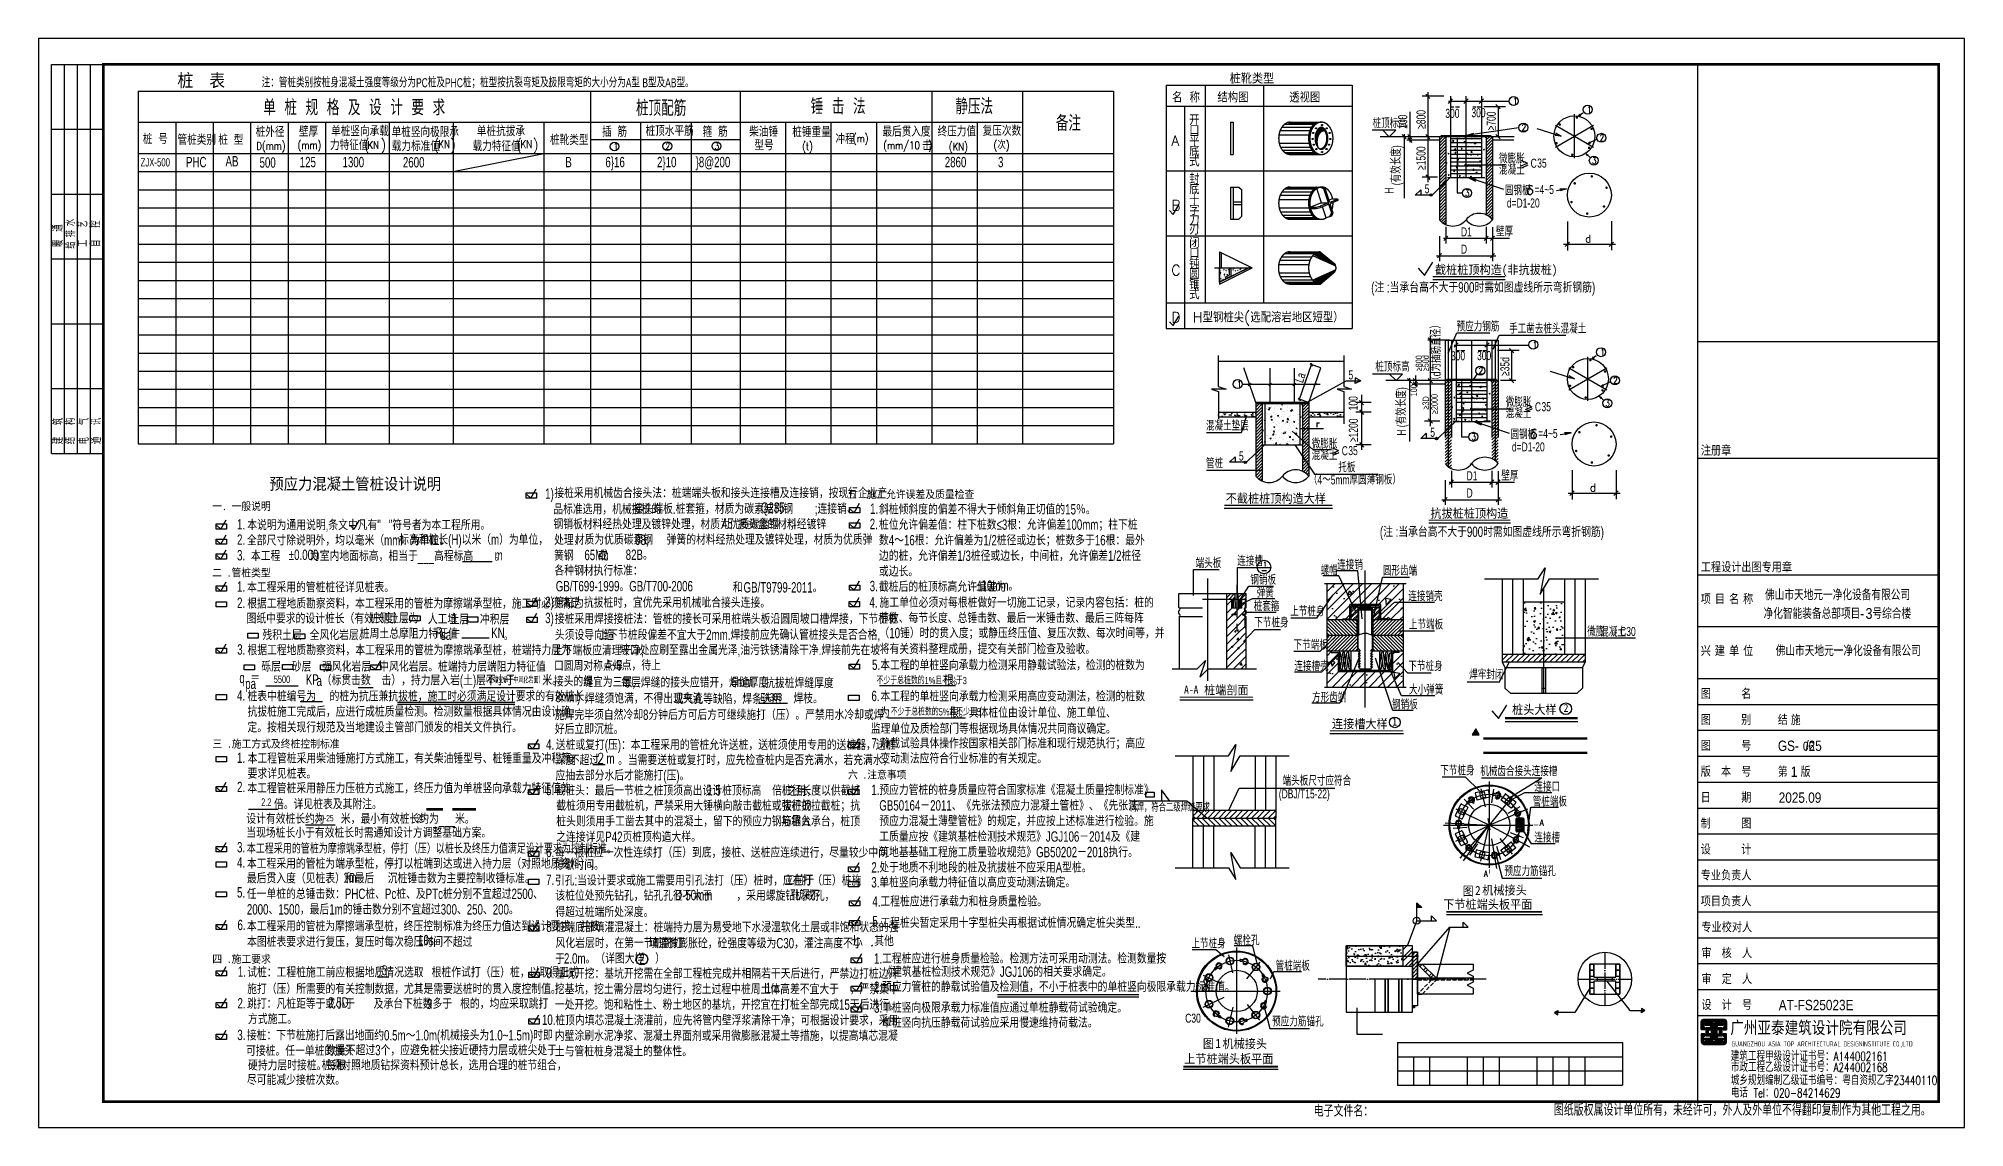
# Model space of a CAD drawing. Extents: x 299218 to 746073, y -331171 to -40619.
# Drawn here: x 299218 to 373518, y -277838 to -235838 of the extents above; entities that cross this region are included whole.
import ezdxf

# ---------------------------------------------------------------- set-up
doc = ezdxf.new("R2010")
doc.units = 0
doc.header["$LTSCALE"] = 1000
doc.header["$MEASUREMENT"] = 0
for name, pattern in [('CENTER', [2, 1.25, -0.25, 0.25, -0.25]), ('CENTER2', [28.575, 19.05, -3.175, 3.175, -3.175]), ('DASH', [0.35, 0.25, -0.1]), ('DASHED', [0.375, 0.25, -0.125]), ('DASHED2', [0.375, 0.25, -0.125]), ('DOTE', [2.42, 2, -0.2, 0.02, -0.2])]:
    doc.linetypes.add(name, pattern=pattern)
doc.layers.add('1', color=1, linetype='CENTER', lineweight=30)
for name, color, linetype in [('13', 4, 'Continuous'), ('14', 2, 'Continuous'), ('2', 7, 'Continuous'), ('_0', 7, 'Continuous'), ('LAYER1', 4, 'Continuous'), ('LAYER2', 2, 'Continuous'), ('LAYER3', 6, 'Continuous'), ('LAYER4', 6, 'Continuous'), ('LAYER5', 7, 'Continuous'), ('LAYER7', 8, 'Continuous'), ('PDIM', 3, 'Continuous'), ('PUB_TITLE', 4, 'Continuous'), ('STEEL', 6, 'Continuous')]:
    doc.layers.add(name, color=color, linetype=linetype)
doc.styles.add('_HZTXT', font='gs_txt.shx', dxfattribs={"width": 0.8, "bigfont": 'gs_hztxt.shx'})
doc.styles.add('GS_Rein', font='GS_TXT.shx', dxfattribs={"width": 0.7, "bigfont": 'GS_HZTXT.shx'})
doc.styles.add('HT', font='')
doc.styles.add('HZ', font='simplex.shx', dxfattribs={"width": 0.8, "bigfont": 'hztxt.shx'})
doc.styles.add('HZDX', font='GS_TXT', dxfattribs={"width": 0.8, "height": 800, "bigfont": 'HZTXT'})
doc.styles.add('HZTXT', font='txt.shx', dxfattribs={"bigfont": 'hztxt.shx'})
doc.styles.add('hztxt0', font='romans.shx', dxfattribs={"bigfont": 'gbcbig0.shx'})
doc.styles.get("Standard").update_dxf_attribs({"font": 'gbenor.shx', "bigfont": 'gbcbig.shx'})
doc.styles.add('TBHT', font='txt', dxfattribs={"bigfont": 'hts'})
doc.styles.add('宋体', font='')
doc.styles.get('HT').set_extended_font_data('SimHei')
doc.styles.get('宋体').set_extended_font_data('SimSun')
pattern_1 = [(45, (350904.028, -275001.2566), (3.1819725, -3.1819725), [])]
pattern_2 = [(135, (361805.93, -275001.2566), (-3.1819725, -3.1819725), [])]
pattern_3 = [(135, (361865.93, -275001.2566), (-3.1819725, -3.1819725), [])]
pattern_4 = [(315, (350904.028, -257343.338), (3.1819725, 3.1819725), [])]
pattern_5 = [(225, (361805.93, -257343.338), (-3.1819725, 3.1819725), [])]
pattern_6 = [(225, (361865.93, -257343.338), (-3.1819725, 3.1819725), [])]
pattern_7 = [(225, (367391.83, -281838.6), (176.7762, -176.7762), []), (230, (367391.8, -281838.6), (-1793.146, 156.88), [187.5, -2062.49]), (175, (367391.8, -281838.6), (346.88, -1880.48), [150, -1650]), (280.4514, (367242.4, -281825.5), (-1446.27, -1723.59), [159.35, -1752.85]), (226.184, (367391.8, -282338.6), (-2668.1, 413.8), [281.25, -3093.74]), (276.636, (367169.5, -282304), (-2336.65, -2435.29), [239.03, -2629.28]), (171.184, (367391.8, -282338.6), (-2336.65, -2435.3), [225, -2475]), (201, (367141.8, -282213.6), (-1492.264, 1006.545), [187.5, -2062.49]), (146, (367141.8, -282213.6), (-608.29, -1812.87), [150, -1650]), (251.4514, (367017.5, -282129.7), (-2100.55, -806.32), [159.35, -1752.85]), (217.5, (367391.8, -281838.6), (-30.4, -832.233), [0, -1629.996, 0, -1674.996, 0, -1656.246]), (187.5, (367391.8, -281838.6), (-657.672, -986.027), [0, -954.998, 0, -1592.496, 0, -631.248]), (147.5, (367949.3, -281838.6), (-1334.553, 56.387), [0, -624.998, 0, -1949.995, 0, -2587.493]), (137.5, (368199.3, -281838.6), (-1457.96, -250.26), [0, -812.5, 0, -1294.997, 0, -1837.495])]
pattern_8 = [(50, (317815.34, -267739.96), (717.258, -62.752), [75, -824.998]), (355, (317815.3, -267739.96), (-138.751, 752.19), [60, -659.998]), (100.4514, (317875.1, -267745.2), (578.508, 689.438), [63.74, -701.14]), (46.1842, (317815.3, -267540), (1067.238, -165.519), [112.5, -1237.497]), (96.6356, (317904.3, -267553.8), (934.66, 974.115), [95.61, -1051.71]), (351.1842, (317815.3, -267540), (934.66, 974.116), [90, -989.998]), (21, (317915.34, -267589.96), (596.9055, -402.618), [75, -824.998]), (326, (317915.3, -267589.96), (243.315, 725.148), [60, -659.998]), (71.4514, (317965.1, -267623.5), (840.22, 322.53), [63.74, -701.14]), (37.5, (317815.34, -267739.96), (12.1598, 332.893), [0, -651.9984, 0, -669.9983, 0, -662.4983]), (7.5, (317815.34, -267739.96), (263.069, 394.4107), [0, -381.999, 0, -636.9984, 0, -252.4994]), (327.5, (317592.34, -267739.96), (533.8211, -22.5548), [0, -249.9994, 0, -779.998, 0, -1034.9974]), (317.5, (317492.34, -267739.96), (583.1847, 100.1047), [0, -324.999, 0, -517.9987, 0, -734.998])]
pattern_9 = [(50, (100438.75, -263575.92), (358.6292, -31.376), [37.4999, -412.49896]), (355, (100438.75, -263575.9), (-69.3755, 376.0951), [29.9999, -329.99917]), (100.4514, (100468.64, -263578.53), (289.25396, 344.7189), [31.87, -350.57017]), (46.1842, (100438.75, -263475.9), (533.6192, -82.7593), [56.2499, -618.7484]), (96.6356, (100483.2, -263482.8), (467.3302, 487.0577), [47.805, -525.8552]), (351.1842, (100438.75, -263475.9), (467.3298, 487.0581), [44.9999, -494.9988]), (21, (100488.75, -263500.92), (298.45277, -201.30894), [37.4999, -412.49896]), (326, (100488.75, -263500.9), (121.65736, 362.5741), [29.9999, -329.99917]), (71.4514, (100513.62, -263517.7), (420.11025, 161.26484), [31.87, -350.57017]), (37.5, (100438.75, -263575.92), (6.07991, 166.446507), [0, -325.99918, 0, -334.99915, 0, -331.24916]), (7.5, (100438.75, -263575.92), (131.53444, 197.20536), [0, -190.99952, 0, -318.4992, 0, -126.24968]), (327.5, (100327.25, -263575.92), (266.910544, -11.27741), [0, -124.99968, 0, -389.99902, 0, -517.4987]), (317.5, (100277.25, -263575.92), (291.59235, 50.05236), [0, -162.4996, 0, -258.99935, 0, -367.49907])]
pattern_10 = [(45, (466600.13, -80696), (-336.7596, 336.7596), []), (45, (466824.64, -80696), (-336.7596, 336.7596), [])]

msp = doc.modelspace()

# ---------------------------------------------------------------- texts
at = {"color": 7, "style": 'HZ'}
for s, height, p in [('名 称', 400, (342950.5, -238305.7)), ('结构图', 400, (344697.7, -238305.7)), ('透视图', 400, (347467.6, -238305.7)), ('开', 400, (343609.3, -239172.3)), ('口', 400, (343609.3, -239572.3)), ('A', 400, (342916, -239972.3)), ('底', 400, (343609.3, -240372.3)), ('平', 400, (343609.3, -239972.3)), ('式', 400, (343609.3, -240772.3)), ('底', 400, (343609.3, -241845)), ('封', 400, (343609.3, -241445)), ('B', 400, (342916, -242472.3)), ('十', 400, (343609.3, -242245)), ('字', 400, (343609.3, -242645)), ('刀', 400, (343609.3, -243045)), ('刃', 400, (343609.3, -243400)), ('闭', 400, (343609.3, -243916.3)), ('钝', 400, (343609.3, -244716.3)), ('口', 400, (343609.3, -244316.3)), ('C', 400, (342916, -244972.3)), ('锥', 400, (343609.3, -245504.5)), ('圆', 400, (343609.3, -245116.3)), ('式', 400, (343609.3, -245896.2)), ('D', 400, (342916, -246787.1)), ('H型钢桩尖(选配溶岩地区短型）', 399.999, (343748.7, -246787.1))]:
    msp.add_text(s, height=height, dxfattribs=at).set_placement(p)
for s, height, style, width, p in [('截桩桩顶构造(非抗拔桩)', 349.999, '宋体', 0.9, (353090.3, -244927.2)), ('不截桩桩顶构造大样', 350, '宋体', 0.9, (345018.5, -253748.4)), ('抗拔桩桩顶构造', 350, '宋体', 0.9, (352913.5, -254323.5)), ('桩端剖面', 350, '宋体', 0.9, (344183.9, -261136.5)), ('A-A', 300, '宋体', 0.9, (343411.2, -261103.8)), ('桩头大样', 350, '宋体', 0.9, (356064.9, -261893.1)), ('2', 300, '宋体', 0.9, (358054, -261807.6)), ('连接槽大样', 350, '宋体', 0.9, (349117.6, -262440.4)), ('1', 300, '宋体', 0.9, (351444.5, -262336.6)), ('A', 250, 'HZ', 0.8, (357130.3, -266209.6)), ('A', 250, 'HZ', 0.8, (354977.2, -268173.2)), ('图 ', 350, '宋体', 0.9, (354156.4, -268891.8)), ('2', 350, '宋体', 0.9, (354638.3, -268871.6)), ('机械接头', 350, '宋体', 0.9, (354914.8, -268857.3)), (' 下节桩端头板平面', 350, '宋体', 0.9, (353195, -269406)), ('图 ', 350, '宋体', 0.9, (344135.4, -274779.7)), ('1', 350, '宋体', 0.9, (344620.4, -274771.4)), ('机械接头', 350, '宋体', 0.9, (344893.8, -274781.9)), ('上节桩端头板平面', 350, '宋体', 0.9, (343418, -275361.6))]:
    msp.add_text(s, height=height, dxfattribs=dict(style=style, width=width)).set_placement(p)
at = {"layer": '13', "color": 2}
for s, height, style, width, p in [('桩  表', 500, '宋体', 0.9, (304577.3, -237703.9)), ('桩靴类型', 350, '宋体', 0.9, (345169.8, -237539)), ('预应力混凝土管桩设计说明', 449.999, '宋体', 0.9, (308123.4, -253238.1)), ('06', 350, '_HZTXT', 0.85, (367283.8, -263309.9)), ('3.', 400, 'HZDX', 0.7, (331451, -273414.3)), ('单桩竖向极限承载力标准值应通过单桩静载荷试验确定。', 400, 'HZDX', 0.7, (331760.3, -273412.9)), ('单桩竖向抗压静载荷试验应采用慢速维持荷载法。', 400, 'HZDX', 0.7, (331760.3, -273992.4))]:
    msp.add_text(s, height=height, dxfattribs=dict(at, style=style, width=width)).set_placement(p)
at = {"layer": '13', "color": 7}
for s, height, style, width, p in [('1)', 400, 'HZDX', 0.7, (318764.4, -253591.4)), ('接桩采用机械齿合接头法：桩端端头板和接头连接槽及连接销，按现行企业产', 399.999, 'HZDX', 0.7, (319116.3, -253565.3)), ('五 .施工允许误差及质量检查', 299.999, '宋体', 0.9, (330413.4, -253567.2)), ('一. 一般说明', 300, '宋体', 0.9, (305918.5, -254026.7)), ('品标准选用，机械接桩的', 399.999, 'HZDX', 0.7, (319077.9, -254188.8)), ('接头端板.桩套箍，材质为碳素结构钢        ;连接销、', 399.999, 'HZDX', 0.7, (322180.1, -254174)), ('Q235', 400, 'HZDX', 0.7, (327087.1, -254131)), ('1.', 400, 'HZDX', 0.7, (331298, -254172.1)), ('斜桩倾斜度的偏差不得大于倾斜角正切值的15％。', 399.999, 'HZDX', 0.7, (331643.6, -254196.2)), ('1.', 400, 'HZDX', 0.7, (306876.8, -254774.6)), ('本说明为通用说明,条文中凡有"   "符号者为本工程所用。', 399.999, 'HZDX', 0.7, (307270.2, -254798.8)), ('钢销板材料经热处理及镀锌处理，材质为优质碳素钢    ；', 399.999, 'HZDX', 0.7, (319084, -254766.7)), ('45', 400, 'HZDX', 0.7, (325580.1, -254741.5)), ('接头盒的材料经镀锌', 400, 'HZDX', 0.7, (326203.2, -254767.9)), ('2.', 400, 'HZDX', 0.7, (331284.3, -254762.3)), ('桩位允许偏差值：柱下桩数≤3根：允许偏差100mm；柱下桩', 399.999, 'HZDX', 0.7, (331641.2, -254786.5)), ('3.', 400, 'HZDX', 0.7, (306876.8, -255966.6)), ('2.', 400, 'HZDX', 0.7, (306876.8, -255366.3)), ('全部尺寸除说明外，均以毫米（mm）为单位。', 399.999, 'HZDX', 0.7, (307259.8, -255390.4)), ('本工程           为室内地面标高，相当于___高程标高        。', 399.999, 'HZDX', 0.7, (307413.4, -255990.8)), ('%%p0.000', 400, 'HZDX', 0.7, (308873.2, -255951)), ('标高和桩长(H)以米（m）为单位，', 399.999, 'HZDX', 0.7, (313131.5, -255364.1)), ('处理，', 400, 'HZDX', 0.7, (319107.9, -255372.5)), ('簧钢         或', 399.999, 'HZDX', 0.7, (319107, -255975.3)), ('材质为优质碳素钢     弹簧的材料经热处理及镀锌处理，材质为优质弹', 399.999, 'HZDX', 0.7, (319906.4, -255360.9)), ('65Mn', 400, 'HZDX', 0.7, (320278.2, -255958.4)), ('82B。', 400, 'HZDX', 0.7, (321870.8, -255947.8)), ('08;', 400, 'HZDX', 0.7, (322231.7, -255375.3)), ('边的桩，允许偏差1/3桩径或边长，中间桩，允许偏差1/2桩径', 399.999, 'HZDX', 0.7, (331641.2, -255986.5)), ('数4～16根：允许偏差为1/2桩径或边长；桩数多于16根：最外', 399.999, 'HZDX', 0.7, (331641.2, -255386.5)), ('二 .管桩类型', 300, '宋体', 0.9, (305918.5, -256591)), ('m', 400, 'HZDX', 0.7, (316814.8, -255966.1)), ('各种钢材执行标准：', 400, 'HZDX', 0.7, (319123.1, -256554.7)), ('或边长。', 400, 'HZDX', 0.7, (331641.2, -256586.5)), ('1.', 400, 'HZDX', 0.7, (306876.8, -257176.3)), ('本工程采用的管桩桩径详见桩表。', 399.999, 'HZDX', 0.7, (307262.5, -257200.5)), ('GB/T699-1999。GB/T700-2006', 399.999, 'HZDX', 0.7, (319173.3, -257160.4)), ('和', 400, 'HZDX', 0.7, (326000.6, -257204.5)), ('GB/T9799-2011。', 399.999, 'HZDX', 0.7, (326417.7, -257206.1)), ('3.', 400, 'HZDX', 0.7, (331284.3, -257155.1)), ('截桩后的桩顶标高允许偏差为', 399.999, 'HZDX', 0.7, (331641.2, -257179.3)), ('%%p10mm。', 400, 'HZDX', 0.7, (335395.8, -257139.5)), ('2.', 400, 'HZDX', 0.7, (306879.1, -257801.9)), ('根据工程地质勘察资料，本工程采用的管桩为摩擦端承型桩，施工时必须满足         ', 399.999, 'HZDX', 0.7, (307271.3, -257826.1)), ('2)', 400, 'HZDX', 0.7, (318763.3, -257768.1)), ('管桩为抗拔桩时，宜优先采用机械呲合接头连接。', 399.999, 'HZDX', 0.7, (319123.1, -257794.3)), ('4.', 400, 'HZDX', 0.7, (331271.7, -257783.5)), ('施工单位必须对每根桩做好一切施工记录，记录内容包括：桩的', 399.999, 'HZDX', 0.7, (331660.7, -257789.6)), ('图纸中要求的设计桩长（有效长度）。          ', 399.999, 'HZDX', 0.7, (307244.5, -258403.1)), ('桩周土总摩阻力特征值                   ', 399.999, 'HZDX', 0.7, (311611.4, -258987.5)), ('桩侧土层为        ', 399.999, 'HZDX', 0.7, (311993.3, -258393.2)), ('人工填', 400, 'HZDX', 0.7, (314238.8, -258425.2)), ('R   ＝ ', 400, 'HZDX', 0.7, (314544.6, -258948)), ('土层    冲积层  ', 399.999, 'HZDX', 0.7, (315076.1, -258442)), ('KN', 400, 'HZDX', 0.7, (316681.5, -258963.5)), ('3)', 400, 'HZDX', 0.7, (318763.3, -258386.4)), ('接桩采用焊接接桩法：管桩的接长可采用桩端头板沿圆周坡口槽焊接，下节桩桩', 399.999, 'HZDX', 0.7, (319137.5, -258418.8)), ('节数、每节长度、总锤击数、最后一米锤击数、最后三阵每阵', 399.999, 'HZDX', 0.7, (331650.5, -258386.2)), ('（10锤）时的贯入度；或静压终压值、复压次数、每次时间等，并', 399.999, 'HZDX', 0.7, (331660.7, -258967.9)), ('3.', 400, 'HZDX', 0.7, (306883.5, -259600.8)), ('根据工程地质勘察资料，本工程采用的管桩为摩擦端承型桩，桩端持力层为          ', 399.999, 'HZDX', 0.7, (307279.2, -259624.9)), ('残积土层   全风化岩层。', 399.999, 'HZDX', 0.7, (307856.7, -259042.1)), ('sa', 400, 'HZDX', 0.7, (314742.2, -259037.4)), ('。', 400, 'HZDX', 0.7, (317165.6, -259054.3)), ('上下端板应清理干净,', 400, 'HZDX', 0.7, (319064.8, -259633.3)), ('头须设导向箍', 400, 'HZDX', 0.7, (319137.5, -259037.6)), ('上下节桩段偏差不宜大于2mm.焊接前应先确认管桩接头是否合格,', 399.999, 'HZDX', 0.7, (320817.3, -259033.1)), ('坡口处应刷至露出金属光泽,油污铁锈清除干净.焊接前先在坡', 399.999, 'HZDX', 0.7, (321650.5, -259620.8)), ('将有关资料整理成册，提交有关部门检查及验收。', 399.999, 'HZDX', 0.7, (331668.9, -259581.5)), ('砾层    砂层    强风化岩层   中风化岩层。桩端持力层端阻力特征值  ', 399.999, 'HZDX', 0.7, (307815.5, -260259.8)), ('口圆周对称点焊', 400, 'HZDX', 0.7, (319104, -260228.9)), ('4~6点，待上', 400, 'HZDX', 0.7, (321081.6, -260208.9)), ('5.', 400, 'HZDX', 0.7, (331373.5, -260190.8)), ('本工程的单桩竖向承载力检测采用静载试验法，检测的桩数为', 399.999, 'HZDX', 0.7, (331690.5, -260204.1)), ('q  ＝ ', 400, 'HZDX', 0.7, (306967.6, -260697.6)), ('pa', 400, 'HZDX', 0.7, (307191, -260922.2)), ('KP', 400, 'HZDX', 0.7, (309530.1, -260761.8)), ('a', 400, 'HZDX', 0.7, (309944.3, -260811.1)), ('（标贯击数    击），持力层入岩(土)层不小于          米。', 399.999, 'HZDX', 0.7, (310143.9, -260786.5)), ('接头的焊', 400, 'HZDX', 0.7, (319098.3, -260831.1)), ('缝宜为三层,', 400, 'HZDX', 0.7, (320233, -260854.7)), ('每层焊缝的接头应错开，焊缝厚度    ，', 399.999, 'HZDX', 0.7, (321699.5, -260872.1)), ('6mm', 400, 'HZDX', 0.7, (325946.4, -260850.8)), ('（抗拔桩焊缝厚度   ', 399.999, 'HZDX', 0.7, (326872.4, -260892.7)), ('不少于总桩数的1%%%且不少于3', 279.999, 'HZDX', 0.7, (331550.4, -260740)), ('   根。', 400, 'HZDX', 0.7, (333824.9, -260784.6)), ('4.', 400, 'HZDX', 0.7, (306876.8, -261379.9)), ('桩表中桩编号为     的桩为抗压兼抗拔桩，施工时必须满足设计要求的有效桩长。', 399.999, 'HZDX', 0.7, (307280.4, -261404.1)), ('8mm)', 400, 'HZDX', 0.7, (319164.4, -261436)), (' 焊缝须饱满，不得出现夹渣', 399.999, 'HZDX', 0.7, (320192.8, -261487.2)), ('或气孔等缺陷，焊条选用', 399.999, 'HZDX', 0.7, (323723.1, -261504.7)), ('E4303', 300, 'HZDX', 0.7, (327066.1, -261387.5)), ('焊枝。', 400, 'HZDX', 0.7, (328341.3, -261487)), ('6.', 400, 'HZDX', 0.7, (331350.8, -261394.1)), ('本工程的单桩竖向承载力检测采用高应变动测法，检测的桩数', 399.999, 'HZDX', 0.7, (331698.6, -261407.4)), ('抗拔桩施工完成后，应进行成桩质量检测。检测数量根据具体情况由设计确', 399.999, 'HZDX', 0.7, (307280.4, -261997.4)), ('定。按相关现行规范及当地建设主管部门颁发的相关文件执行。', 399.999, 'HZDX', 0.7, (307280.4, -262604.1)), ('好后立即沉桩。', 400, 'HZDX', 0.7, (319137.3, -262666.8)), ('施焊完毕须自然冷却8分钟后方可后方可继续施打（压）。严禁用水冷却或焊', 399.999, 'HZDX', 0.7, (319137.3, -262119.6)), ('监理单位及质检部门等根据现场具体情况共同商议确定。', 399.999, 'HZDX', 0.7, (331328.8, -262654.7)), ('为                      根。具体桩位由设计单位、施工单位、', 399.999, 'HZDX', 0.7, (331684.2, -262036.1)), ('不少于总桩数的5%%%且不少于5', 279.999, 'HZDX', 0.7, (332094.1, -261948)), ('三 .施工方式及终桩控制标准', 299.999, '宋体', 0.9, (305927.7, -263190.3)), ('4.', 400, 'HZDX', 0.7, (318799.9, -263265.1)), ('送桩或复打(压)：本工程采用的管桩允许送桩，送桩须使用专用的送桩器，送桩', 399.999, 'HZDX', 0.7, (319174.2, -263279)), ('7.', 400, 'HZDX', 0.7, (331350.8, -263221.4)), ('静载试验具体操作按国家相关部门标准和现行规范执行；高应', 399.999, 'HZDX', 0.7, (331698.6, -263220.1)), ('1.', 400, 'HZDX', 0.7, (306876.8, -263776.3)), ('本工程管桩采用柴油锤施打方式施工，有关柴油锤型号、桩锤重量及冲程等', 399.999, 'HZDX', 0.7, (307285.3, -263800.4)), ('深度', 400, 'HZDX', 0.7, (319174.2, -263861)), ('不超过       。当需要送桩或复打时，应先检查桩内是否充满水，若充满水，', 399.999, 'HZDX', 0.7, (319713.8, -263864.9)), ('m', 400, 'HZDX', 0.7, (321128.8, -263806.9)), ('变动测法应符合行业标准的有关规定。', 399.999, 'HZDX', 0.7, (331698.6, -263801.2)), ('2.', 400, 'HZDX', 0.7, (306876.8, -264904)), ('本工程管桩采用静压力压桩方式施工，终压力值为单桩竖向承载力特征值的', 399.999, 'HZDX', 0.7, (307275.3, -264950.3)), ('要求详见桩表。', 400, 'HZDX', 0.7, (307285.3, -264387.8)), ('应抽去部分水后才能施打(压)。', 399.999, 'HZDX', 0.7, (319162.4, -264456.8)), ('六 .注意事项', 300, '宋体', 0.9, (330445.3, -264383.3)), ('   倍。详见桩表及其附注。', 399.999, 'HZDX', 0.7, (307991.2, -265565.7)), ('5.', 400, 'HZDX', 0.7, (318799.9, -265020.8)), ('截桩头：最后一节桩之桩顶须高出设计桩顶标高    倍桩径长度以供截桩    ', 399.999, 'HZDX', 0.7, (319164.3, -265041)), ('截桩须用专用截桩机，严禁采用大锤横向敲击截桩或强行扳拉截桩；抗', 399.999, 'HZDX', 0.7, (319191.7, -265625.2)), ('1.5', 400, 'HZDX', 0.7, (325017.2, -265031.3)), ('拔桩的', 400, 'HZDX', 0.7, (327909.3, -265629.3)), (' 之用，', 400, 'HZDX', 0.7, (327984.2, -265058.6)), ('1.', 400, 'HZDX', 0.7, (331345.3, -265017.7)), ('预应力管桩的桩身质量应符合国家标准《混凝土质量控制标准》', 399.999, 'HZDX', 0.7, (331654.6, -265016.3)), ('GB50164－2011、《先张法预应力混凝土管桩》、《先张法', 399.999, 'HZDX', 0.7, (331654.6, -265616.3)), ('设计有效桩长约为      米，最小有效桩长约为___米。', 399.999, 'HZDX', 0.7, (307233.8, -266129.7)), ('桩头则须用手工凿去其中的混凝土，留下的预应力钢筋锚入承台，桩顶', 399.999, 'HZDX', 0.7, (319191.7, -266227.6)), ('与承台', 400, 'HZDX', 0.7, (327871.9, -266210.6)), ('预应力混凝土薄壁管桩》的规定，并应按上述标准进行检验。施', 399.999, 'HZDX', 0.7, (331654.6, -266216.3)), ('当现场桩长小于有效桩长时需通知设计方调整基础方案。', 399.999, 'HZDX', 0.7, (307233.8, -266666.2)), ('之连接详见P42页桩顶构造大样。', 399.999, 'HZDX', 0.7, (319191.7, -266827.6)), ('工质量应按《建筑基桩检测技术规范》JGJ106－2014及《建', 399.999, 'HZDX', 0.7, (331654.6, -266816.3)), ('4.', 400, 'HZDX', 0.7, (306876.8, -267814.3)), ('3.', 400, 'HZDX', 0.7, (306876.8, -267229.2)), ('本工程采用的管桩为摩擦端承型桩，停打（压）以桩长及终压力值满足设计要求为控制标准。', 399.999, 'HZDX', 0.643081, (307254, -267275.4)), ('本工程采用的管桩为端承型桩，停打以桩端到达或进入持力层（对照地质资料）、', 399.999, 'HZDX', 0.7, (307259.3, -267860.5)), ('6.', 400, 'HZDX', 0.7, (318797.9, -267411.9)), ('停歇时间。', 400, 'HZDX', 0.7, (319137.5, -267909.6)), ('每一根桩应一次性连续打（压）到底，接桩、送桩应连续进行，尽量较少中间', 399.999, 'HZDX', 0.7, (319137.5, -267432.1)), ('筑地基基础工程施工质量验收规范》GB50202－2018执行。', 399.999, 'HZDX', 0.7, (331654.6, -267416.3)), ('最后贯入度（见桩表）和最后     沉桩锤击数为主要控制收锤标准。', 399.999, 'HZDX', 0.7, (307256.6, -268426.2)), ('1m', 400, 'HZDX', 0.7, (310969, -268400.4)), ('7.', 400, 'HZDX', 0.7, (318797.9, -268489.4)), ('引孔:当设计要求或施工需要用引孔法打（压）桩时，应在打（压）桩施 ', 399.999, 'HZDX', 0.7, (319137.5, -268509.6)), ('工前于', 400, 'HZDX', 0.7, (328005.8, -268495.7)), ('3.', 400, 'HZDX', 0.7, (331345.3, -268582.8)), ('2.', 400, 'HZDX', 0.7, (331345.3, -268007.7)), ('处于地质不利地段的桩及抗拔桩不应采用A型桩。', 399.999, 'HZDX', 0.7, (331654.6, -268006.3)), ('单桩竖向承载力特征值以高应变动测法确定。', 399.999, 'HZDX', 0.7, (331654.6, -268581.4)), ('5.', 400, 'HZDX', 0.7, (306876.8, -268969.4)), ('任一单桩的总锤击数：PHC桩、Pc桩、及PTc桩分别不宜超过2500、', 399.999, 'HZDX', 0.7, (307256.6, -269026.2)), ('该桩位处预先钻孔，钻孔孔径不大于         ，采用螺旋钻机成孔，   ', 399.999, 'HZDX', 0.7, (319157.2, -269093.9)), ('D-50mm', 400, 'HZDX', 0.7, (323775.8, -269073.1)), ('孔深不', 400, 'HZDX', 0.7, (328212.9, -269070.3)), ('4.', 400, 'HZDX', 0.7, (331386.9, -269318.2)), ('工程桩应进行承载力和桩身质量检验。', 399.999, 'HZDX', 0.7, (331696.3, -269316.8)), ('2000、1500，最后1m的锤击数分别不宜超过300、250、200。', 399.999, 'HZDX', 0.7, (307256.6, -269626.1)), ('得超过桩端所处深度。   ', 399.999, 'HZDX', 0.7, (319158.5, -269724.6)), ('5.', 400, 'HZDX', 0.7, (331386.9, -270081)), ('工程桩尖暂定采用十字型桩尖再根据试桩情况确定桩尖类型.. ', 399.999, 'HZDX', 0.7, (331696.3, -270140.5)), ('6.', 400, 'HZDX', 0.7, (306893.8, -270225.7)), ('本工程采用的管桩为摩擦端承型桩，终压控制标准为终压力值达到设计要求，并按', 399.999, 'HZDX', 0.7, (307257.4, -270271.9)), ('本图桩表要求进行复压，复压时每次稳压时间不超过', 399.999, 'HZDX', 0.7, (307264.9, -270874.5)), ('10s。', 400, 'HZDX', 0.7, (313860.1, -270811.9)), ('8.', 400, 'HZDX', 0.7, (318806.3, -270292.1)), ('桩端底部填灌混凝土：桩端持力层为易受地下水浸湿软化土层或非饱和状态的强', 399.999, 'HZDX', 0.7, (319163.7, -270312.3)), ('四 .施工要求', 300, '宋体', 0.9, (305922.6, -271489.7)), ('于', 400, 'HZDX', 0.7, (319147.8, -271535.6)), ('风化岩层时，在第一节桩施打', 399.999, 'HZDX', 0.7, (319163.7, -270918.6)), ('2.0m。（详图大样    ）', 399.999, 'HZDX', 0.7, (319489.5, -271518.6)), ('2', 400, 'HZDX', 0.7, (322397.6, -271534)), ('填灌微膨胀砼，砼强度等级为C30，灌注高度不小', 399.999, 'HZDX', 0.7, (322766.8, -270930.3)), ('1.', 400, 'HZDX', 0.7, (331451, -271519)), ('工程桩应进行桩身质量检验。检测方法可采用动测法。检测数量按', 400, 'HZDX', 0.7, (331760.3, -271517.6)), ('1.', 400, 'HZDX', 0.7, (306904.9, -272026.6)), ('试桩：工程桩施工前应根据地质情况选取   根桩作试打（压）桩，以取得正式', 399.999, 'HZDX', 0.7, (307268.3, -272050.8)), ('9.', 400, 'HZDX', 0.7, (318806.2, -272082.1)), ('基坑开挖：基坑开挖需在全部工程桩完成并相隔若干天后进行，严禁边打桩边开', 399.999, 'HZDX', 0.7, (319155.9, -272102.3)), ('《建筑基桩检测技术规范》JGJ106的相关要求确定。', 400, 'HZDX', 0.7, (331769.3, -272029.6)), ('施打（压）所需要的有关控制数据，尤其是需要送桩时的贯入度控制值。', 399.999, 'HZDX', 0.7, (307268.3, -272690.1)), ('挖基坑，挖土需分层均匀进行，挖土过程中桩周土体高差不宜大于    ，严禁集中', 399.999, 'HZDX', 0.7, (319137.5, -272700.1)), ('1m', 400, 'HZDX', 0.7, (327270.4, -272657)), ('2.', 400, 'HZDX', 0.7, (331451, -272611)), ('2.', 400, 'HZDX', 0.7, (306893.9, -273248)), ('跳打：凡桩距等于或小于       及承台下桩数多于   根的，均应采取跳打', 399.999, 'HZDX', 0.7, (307261.9, -273261.9)), ('方式施工。', 400, 'HZDX', 0.7, (307299.2, -273855.3)), ('2.5D', 400, 'HZDX', 0.7, (310391.5, -273218.2)), ('9', 400, 'HZDX', 0.7, (314195.1, -273266)), ('一处开挖。饱和粘性土、粉土地区的基坑，开挖宜在打桩全部完成15天后进行。', 399.999, 'HZDX', 0.7, (319137.5, -273300.1)), ('3.', 400, 'HZDX', 0.7, (306887, -274468.4)), ('接桩：下节桩施打后露出地面约0.5m～1.0m(机械接头为1.0~1.5m)时即', 399.999, 'HZDX', 0.7, (307255.7, -274482.3)), ('10.', 400, 'HZDX', 0.7, (318639.9, -273882.1)), ('桩顶内填芯混凝土浇灌前，应先将管内壁浮浆清除干净；可根据设计要求，采用', 399.999, 'HZDX', 0.7, (319155.9, -273902.3)), ('内壁涂刷水泥净浆、混凝土界面剂或采用微膨胀混凝土等措施，以提高填芯混凝', 399.999, 'HZDX', 0.7, (319137.5, -274500)), ('可接桩。任一单桩的接头', 399.999, 'HZDX', 0.7, (307225.9, -275079)), ('数量不超过3个，应避免桩尖接近硬持力层或桩尖处于', 399.999, 'HZDX', 0.7, (310316.7, -275055.8)), ('土与管桩桩身混凝土的整体性。', 399.999, 'HZDX', 0.7, (319137.5, -275100)), ('硬持力层时接桩。每根', 400, 'HZDX', 0.7, (307301.4, -275637.6)), ('桩须对照地质钻探资料预计总长，选用合理的桩节组合，', 399.999, 'HZDX', 0.7, (310141.8, -275633.8)), ('尽可能减少接桩次数。', 400, 'HZDX', 0.7, (307260.8, -276200.7))]:
    msp.add_text(s, height=height, dxfattribs=dict(at, style=style, width=width)).set_placement(p)
at = {"layer": '13', "color": 7, "style": 'TBHT'}
msp.add_text('七 .其他', height=400, dxfattribs=at).set_placement((330551, -270843.5))
at = {"layer": '13', "color": 6, "style": 'HZDX', "width": 0.7}
msp.add_text('预应力管桩的静载试验值及检测值，不小于桩表中的单桩竖向极限承载力标准值。', height=400, dxfattribs=at).set_placement((331760.3, -272609.6))
at = {"layer": '14', "color": 7}
for s, height, style, width, p in [('单 桩 规 格 及 设 计 要 求', 599.998, 'HZ', 0.8075, (307888.7, -238800.8)), ('桩顶配筋', 600, 'HZ', 0.8075, (322268.9, -238823.8)), ('锤 击 法', 600, 'HZ', 0.8075, (329006.4, -238759.4)), ('静压法', 600, 'HZ', 0.8075, (334589.5, -238759.4)), ('1', 250, 'HZ', 0.8075, (356101.8, -238379.1)), ('1', 250, 'HZ', 0.8075, (358958.3, -238704)), ('桩外径            ', 399.999, 'HZ', 0.8075, (307594.3, -239634.2)), ('壁厚', 400, 'HZ', 0.8075, (309265.8, -239621.7)), ('单桩竖向承载', 400, 'HZ', 0.8075, (310505.4, -239606.1)), ('单桩竖向极限承', 400, 'HZ', 0.8075, (312837.5, -239640)), ('单桩抗拔承', 400, 'HZ', 0.8075, (316127.7, -239606.2)), ('插 筋', 400, 'HZ', 0.8075, (320957.2, -239628.4)), ('桩顶水平筋', 400, 'HZ', 0.8075, (322634.9, -239600.4)), ('箍 筋', 400, 'HZ', 0.8075, (324838.6, -239628.4)), ('柴油锤', 400, 'HZ', 0.8075, (326633.9, -239629.4)), ('桩锤重量', 400, 'HZ', 0.8075, (328296.8, -239638.8)), ('最后贯入度', 400, 'HZ', 0.8075, (331774.1, -239622)), ('终压力值', 400, 'HZ', 0.8075, (333900.3, -239617.7)), ('复压次数', 400, 'HZ', 0.8075, (335641.3, -239592.1)), ('备注', 600, 'HZ', 0.8075, (338464.5, -239405.4)), ('2', 250, 'HZ', 0.8075, (356434.3, -239396.8)), ('桩 号            ', 399.999, 'HZ', 0.8075, (303242, -239910.3)), ('管桩类别', 400, 'HZ', 0.8075, (304580.5, -239940.7)), ('桩 型', 400, 'HZ', 0.8075, (306154.5, -239940.5)), ('D(mm)', 300, 'HZ', 0.8075, (307619.1, -240130.6)), ('(mm)', 300, 'HZ', 0.8075, (309214.7, -240100.5)), ('力特征值', 400, 'HZ', 0.8075, (310464.1, -240140.2)), ('(  )', 400, 'HZ', 0.8075, (311787.4, -240140.2)), ('KN', 300, 'HZ', 0.8075, (311909.9, -240093)), ('载力标准值', 400, 'HZ', 0.8075, (312846.8, -240183.4)), ('(  )', 400, 'HZ', 0.8075, (314474, -240140.2)), ('KN', 300, 'HZ', 0.8075, (314647.7, -240063.1)), ('载力特征值', 400, 'HZ', 0.8075, (315965.1, -240183.4)), ('(  )', 400, 'HZ', 0.8075, (317662.6, -240140.2)), ('KN', 300, 'HZ', 0.8075, (317815.7, -240063.1)), ('桩靴类型', 400, 'HZ', 0.8075, (318949.8, -239944.2)), ('1', 250, 'HZ', 0.8075, (321401.8, -240113.2)), ('2', 250, 'HZ', 0.8075, (323409.7, -240113.2)), ('3', 250, 'HZ', 0.8075, (325300.7, -240113.2)), ('型号', 400, 'HZ', 0.8075, (326836, -240147.2)), ('(t)', 300, 'HZ', 0.8075, (328677.2, -240146.8)), ('冲程', 400, 'HZ', 0.8075, (329961.8, -239908.3)), ('(m)', 300, 'HZ', 0.8075, (330636, -239838.9)), ('(mm/10  )', 300, 'HZ', 0.8075, (331808.7, -240108.9)), ('击', 400, 'HZ', 0.8075, (333306.1, -240167.8)), ('(KN)', 300, 'HZ', 0.8075, (334336.6, -240156.7)), ('(次)', 300, 'HZ', 0.8075, (336062.3, -240100.1)), ('2', 250, 'HZ', 0.8075, (359445.2, -239791)), ('3', 250, 'HZ', 0.8075, (359146.3, -240671.9)), ('3', 250, 'HZ', 0.8075, (354251.4, -241920.6)), ('(注 :当承台高不大于900时需如图虚线所示弯折钢筋)', 399.999, 'HZDX', 0.7, (350631.2, -245636)), ('1', 250, 'HZ', 0.8075, (356860.2, -247774.7)), ('1', 250, 'HZ', 0.8075, (359476.6, -248061.8)), ('2', 250, 'HZ', 0.8075, (354775.7, -248773)), ('2', 250, 'HZ', 0.8075, (359963.5, -249148.9)), ('1', 250, 'HZ', 0.8075, (345456.2, -249294.7)), ('3', 250, 'HZ', 0.8075, (359664.5, -250029.8)), ('3', 250, 'HZ', 0.8075, (354499.9, -251327)), ('(注 :当承台高不大于900时需如图虚线所示弯折钢筋)', 399.999, 'HZDX', 0.7, (350966.6, -255062.7)), ('2', 400, 'HZ', 0.8075, (320769.8, -263796.7)), ('5', 350, 'HZ', 0.6, (312474.5, -271951))]:
    msp.add_text(s, height=height, dxfattribs=dict(at, style=style, width=width)).set_placement(p)
at = {"layer": '14', "color": 7, "style": 'HZDX', "width": 0.7}
for s, height, p in [('100', 350, (352021.9, -239321.7)), ('≥800', 350, (352727.5, -239321.7)), ('≥700', 350, (355437.1, -239380.4)), ('(有效长度) ', 350, (351774.4, -241497.3)), ('≥1500', 350, (352727.5, -240907)), ('H', 350, (351498.1, -241822.6)), ('（d为插筋直径）', 350, (353308.4, -249195.5)), ('≥35d', 350, (355962.5, -248853.8)), ('≥800', 250, (352594.3, -248673.6)), ('≥50d', 250, (352853, -248673.4)), ('100', 350, (350110.6, -250179.6)), ('100', 250, (352398.6, -249637.5)), ('(有效长度) ', 350, (351976.9, -250829.5)), ('≥3D', 250, (352860.4, -250146)), ('≥2000', 250, (353194.4, -250324.5)), ('≥1200', 350, (350117.1, -251402.3)), ('H', 350, (351973, -251154.8))]:
    msp.add_text(s, height=height, rotation=89.999986, dxfattribs=at).set_placement(p)
at = {"layer": '14', "color": 4, "style": 'GS_Rein'}
for s, height, width, p in [('ZJX-500', 320, 0.7, (303157.1, -240773.6)), ('PHC', 400, 0.7, (304909, -240803.6)), ('AB', 400, 0.7, (306432.7, -240771.2)), ('500', 400, 0.7, (307745.7, -240821.1)), ('125', 400, 0.7, (309295.7, -240803.6)), ('1300', 400, 0.7, (310947, -240803.6)), ('2600', 400, 0.7, (313275.1, -240812.1)), ('B', 400, 0.7, (319541.7, -240803.6)), ('6}16', 400, 0.7, (321087.2, -240803.6)), ('2}10', 400, 0.7, (323078.1, -240803.6)), ('}8@200', 400, 0.7, (324567.3, -240803.6)), ('2860', 400, 0.7, (334179.2, -240803.6)), ('3', 400, 0.7, (336234, -240803.6)), ('5500', 288, 0.65, (308293.1, -260694.6)), ('（桩端支承于中风化岩面）', 230.4, 0.65, (316368.7, -260698.5)), ('2.2', 300, 0.65, (307807.3, -265445.5)), ('20~25', 240, 0.65, (309873.5, -266028.8)), ('20', 300, 0.65, (313810.6, -266057.5))]:
    msp.add_text(s, height=height, dxfattribs=dict(at, width=width)).set_placement(p)
at = {"layer": '14', "color": 2, "style": 'HZ', "width": 0.95}
for p in [(358887.7, -243706.9), (359068.6, -253307)]:
    msp.add_text('d', height=300, dxfattribs=at).set_placement(p)
at = {"layer": 'LAYER5', "style": 'HZDX', "width": 0.7}
for s, height, p in [('注：管桩类别按桩身混凝土强度等级分为PC桩及PHC桩；桩型按抗裂弯矩及极限弯矩的大小分为A型 B型及AB型。', 349.999, (307828.2, -237718.7)), ('桩顶标高', 350, (350682.7, -239293)), ('300', 350, (353490, -238899.3)), ('300', 350, (354497.2, -238876)), ('微膨胀', 350, (355558.5, -240651.6)), ('混凝土            ', 349.999, (355558.5, -241087.7)), ('C', 350, (356781.4, -240823.2)), ('35', 350, (357034.8, -240818.1)), ('5', 350, (352691.5, -241808)), ('圆钢板', 350, (355788, -241883.1)), ('d=D1-20', 350, (355864, -242355.8)), ('=4~5', 350, (356932.2, -241836.7)), ('D1', 350, (354092.7, -243470.8)), ('壁厚', 350, (355441.1, -243465.9)), ('D', 350, (354092.7, -244135)), ('预应力钢筋', 350, (353923.1, -247132.9)), ('手工凿去桩头混凝土', 350, (355951.9, -247214)), ('300', 350, (353707.3, -248250.3)), ('300', 350, (354714.5, -248242.2)), ('5', 350, (349754, -248987.2)), ('桩顶标高', 350, (350788.8, -248684.9)), ('微膨胀', 350, (355819, -250046.3)), ('混凝土            ', 349.999, (355819, -250482.4)), ('C', 350, (356946.7, -250217.9)), ('35', 350, (357200.1, -250212.8)), ('混凝土垫层', 350, (344255, -250958.7)), ('5', 350, (352908.8, -251198.7)), ('圆钢板', 350, (356005.3, -251290.8)), ('=4~5', 350, (357075.1, -251244.4)), ('5', 350, (345528.2, -252114.8)), ('微膨胀', 350, (348334.6, -251656.3)), ('混凝土            ', 349.999, (348334.6, -252092.4)), ('C', 350, (349494.9, -251911.4)), ('35', 350, (349748.2, -251906.3)), ('d=D1-20', 350, (356058, -251763.5)), ('管桩', 350, (344255, -252406.8)), ('托板', 350, (349362.4, -252565.3)), ('D1', 350, (354310, -252878.5)), ('壁厚', 350, (355648.9, -252885)), ('（4～5mm厚圆薄钢板）', 349.999, (348223.1, -253036)), ('D', 350, (354310, -253542.7)), ('端头板', 350, (343857.2, -256259.5)), ('连接槽', 350, (345464.1, -256176.2)), ('螺帽', 350, (348677.8, -256538.8)), ('连接销', 350, (349319.4, -256324.9)), ('圆形齿端', 350, (351080.7, -256550.5)), ('钢销板', 350, (345968.2, -256902.9)), ('弹簧', 350, (346213.5, -257398.1)), ('桩套箍', 350, (346098.1, -257918.9)), ('上节桩身', 350, (347505.3, -258116.8)), ('连接销壳', 350, (352062.1, -257536.5)), ('下节桩身', 350, (346120.3, -258549.1)), ('上节端板', 350, (352084.1, -258627)), ('微膨', 350, (358967.5, -258901)), ('混凝土', 350, (359466.2, -258907.8)), ('C30', 350, (360233.4, -258882.6)), ('下节端板', 350, (347637.9, -259410.3)), ('连接槽壳', 350, (347666.8, -260232.5)), ('下节桩身', 350, (352064.9, -260231.7)), ('大小弹簧', 350, (352089.8, -261140.5)), ('焊牢封闭', 350, (354413.6, -260556.3)), ('方形齿端', 350, (348348.6, -261440.2)), ('钢销板', 350, (351434.9, -261712.6)), ('端头板尺寸应符合', 350, (347212.3, -264650.5)), ('下节桩身', 350, (353295.6, -264256.9)), ('机械齿合接头连接槽', 350, (354838.2, -264282.4)), ('连接口', 350, (356924.5, -264887.4)), (' (DBJ/T15-22)', 349.999, (346975.4, -265145.3)), ('管桩端板', 350, (356861, -265455.7)), ('满焊，符合二级焊缝要求', 299.999, (341294.9, -265653.6)), ('连接槽', 350, (356924.5, -266845.1)), ('预应力筋锚孔', 350, (355766.9, -268140.4)), ('螺栓孔', 350, (345329.5, -270807.4)), ('上节桩身', 350, (343694.2, -270930.7)), ('管桩端板', 350, (346944.4, -271792.8)), ('C30', 350, (343455.4, -273796.4)), ('预应力筋锚孔', 350, (346809.4, -273938.6))]:
    msp.add_text(s, height=height, dxfattribs=at).set_placement(p)
msp.add_text('La', height=350, rotation=70.865668, dxfattribs=at).set_placement((347993.8, -249143.1))
at = {"layer": 'STEEL', "color": 7, "style": 'HZ'}
msp.add_text('1', height=180, dxfattribs=at).set_placement((346452.3, -256200.3))

# ---------------------------------------------------------------- blocks, each defined once
blk = doc.blocks.new('*X82')
at = {"color": 0}
for p, q in [((26572, 9308), (26606, 9321)), ((26572, 9308), (26597, 9291)), ((26597, 9291), (26607, 9321)), ((26864, 9289), (26864, 9289)), ((26900, 9298), (26900, 9298)), ((27225, 9307), (27239, 9321)), ((27225, 9307), (27255, 9302)), ((25979, 9257), (25979, 9257)), ((26007, 8821), (26007, 8821)), ((26013, 9001), (26013, 9001)), ((26030, 8784), (26065, 8798)), ((26030, 8784), (26055, 8768)), ((26049, 8736), (26049, 8736)), ((26055, 8768), (26065, 8798)), ((26077, 8685), (26077, 8685)), ((26083, 8851), (26083, 8851)), ((26084, 9190), (26084, 9190)), ((26089, 9017), (26089, 9017)), ((26092, 8937), (26092, 8937)), ((26095, 9184), (26095, 9184)), ((26113, 9235), (26113, 9235)), ((26138, 9018), (26138, 9018)), ((26145, 9198), (26145, 9198)), ((26146, 8992), (26146, 8992)), ((26152, 9147), (26187, 9160)), ((26152, 9147), (26177, 9130)), ((26154, 8669), (26154, 8669)), ((26177, 9130), (26187, 9160)), ((26181, 9180), (26205, 9209)), ((26181, 9180), (26211, 9178)), ((26196, 8845), (26196, 8845)), ((26211, 9178), (26205, 9209)), ((26212, 8827), (26212, 8827)), ((26224, 8902), (26263, 8943)), ((26224, 8902), (26268, 8895)), ((26246, 9246), (26246, 9246)), ((26251, 8804), (26275, 8833)), ((26251, 8804), (26280, 8802)), ((26268, 8895), (26263, 8943)), ((26270, 9215), (26270, 9215)), ((26280, 8802), (26275, 8833)), ((26316, 8725), (26316, 8725)), ((26328, 9043), (26328, 9043)), ((26333, 8720), (26333, 8720)), ((26339, 8886), (26339, 8886)), ((26345, 9053), (26345, 9053)), ((26351, 9179), (26351, 9179)), ((26352, 9219), (26352, 9219)), ((26381, 8690), (26381, 8690)), ((26384, 8987), (26384, 8987)), ((26404, 9285), (26404, 9285)), ((26413, 8980), (26413, 8980)), ((26450, 8946), (26485, 8959)), ((26450, 8946), (26475, 8929)), ((26459, 9240), (26459, 9240)), ((26475, 8929), (26485, 8959)), ((26504, 8877), (26504, 8877)), ((26506, 8706), (26506, 8706)), ((26512, 8887), (26512, 8887)), ((26513, 9234), (26513, 9234)), ((26540, 9149), (26564, 9178)), ((26540, 9149), (26570, 9146)), ((26570, 9146), (26564, 9178)), ((26583, 8714), (26583, 8714)), ((26586, 8752), (26586, 8752)), ((26592, 8918), (26592, 8918)), ((26598, 9085), (26598, 9085)), ((26604, 9251), (26604, 9251)), ((26609, 8773), (26633, 8802)), ((26609, 8773), (26639, 8770)), ((26618, 9167), (26618, 9167)), ((26639, 8770), (26633, 8802)), ((26637, 8904), (26637, 8904)), ((26644, 9084), (26644, 9084)), ((26675, 9037), (26675, 9037)), ((26680, 8969), (26680, 8969)), ((26695, 8731), (26695, 8731)), ((26695, 8702), (26695, 8702)), ((26749, 8744), (26784, 8758)), ((26749, 8744), (26774, 8728)), ((26757, 8820), (26796, 8860)), ((26757, 8820), (26802, 8813)), ((26769, 9101), (26769, 9101)), ((26774, 8728), (26784, 8758)), ((26775, 9281), (26775, 9281)), ((26780, 9223), (26780, 9223)), ((26795, 8927), (26795, 8927)), ((26802, 8813), (26796, 8860)), ((26827, 8928), (26827, 8928)), ((26846, 8789), (26846, 8789)), ((26850, 8702), (26850, 8702)), ((26852, 8956), (26852, 8956)), ((26858, 9122), (26858, 9122)), ((26871, 9107), (26906, 9120)), ((26871, 9107), (26895, 9090)), ((26885, 9156), (26885, 9156)), ((26895, 9090), (26906, 9120)), ((26898, 9118), (26922, 9146)), ((26898, 9118), (26928, 9115)), ((26928, 9115), (26922, 9146)), ((26947, 8958), (26947, 8958)), ((26958, 9126), (26958, 9126)), ((26967, 9087), (26967, 9087)), ((26968, 8741), (26992, 8770)), ((26968, 8741), (26998, 8739)), ((26986, 8752), (26986, 8752)), ((26998, 8739), (26992, 8770)), ((27011, 8773), (27011, 8773)), ((27047, 9212), (27047, 9212)), ((27087, 8977), (27087, 8977)), ((27102, 8824), (27102, 8824)), ((27108, 8991), (27108, 8991)), ((27114, 9157), (27114, 9157)), ((27117, 8691), (27117, 8691)), ((27136, 8789), (27136, 8789)), ((27142, 8970), (27142, 8970)), ((27152, 9145), (27152, 9145)), ((27169, 8906), (27204, 8919)), ((27169, 8906), (27194, 8889)), ((27194, 8889), (27204, 8919)), ((27214, 8946), (27214, 8946)), ((25958, 8159), (25958, 8159)), ((25961, 8459), (25985, 8488)), ((25961, 8459), (25991, 8457)), ((25991, 8457), (25985, 8488)), ((25986, 8098), (25986, 8098)), ((26031, 8083), (26055, 8112)), ((26031, 8083), (26061, 8081)), ((26061, 8081), (26055, 8112)), ((26058, 8185), (26058, 8185)), ((26064, 8352), (26064, 8352)), ((26065, 8648), (26065, 8648)), ((26070, 8518), (26070, 8518)), ((26091, 8304), (26091, 8304)), ((26111, 8602), (26111, 8602)), ((26111, 8115), (26111, 8115)), ((26117, 8295), (26117, 8295)), ((26119, 8215), (26119, 8215)), ((26207, 8221), (26242, 8234)), ((26207, 8221), (26232, 8204)), ((26211, 8194), (26211, 8194)), ((26216, 8471), (26216, 8471)), ((26225, 8148), (26225, 8148)), ((26232, 8204), (26242, 8234)), ((26243, 8312), (26243, 8312)), ((26249, 8493), (26249, 8493)), ((26290, 8333), (26329, 8373)), ((26290, 8333), (26334, 8326)), ((26300, 8140), (26300, 8140)), ((26309, 8054), (26309, 8054)), ((26315, 8220), (26315, 8220)), ((26320, 8428), (26344, 8457)), ((26320, 8428), (26350, 8425)), ((26321, 8387), (26321, 8387)), ((26327, 8553), (26327, 8553)), ((26329, 8583), (26364, 8597)), ((26329, 8583), (26354, 8566)), ((26334, 8326), (26329, 8373)), ((26350, 8425), (26344, 8457)), ((26354, 8566), (26364, 8597)), ((26374, 8509), (26374, 8509)), ((26382, 8354), (26382, 8354)), ((26386, 8204), (26386, 8204)), ((26389, 8052), (26413, 8081)), ((26389, 8052), (26419, 8049)), ((26403, 8652), (26403, 8652)), ((26419, 8049), (26413, 8081)), ((26421, 8658), (26421, 8658)), ((26432, 8337), (26432, 8337)), ((26483, 8459), (26483, 8459)), ((26491, 8137), (26491, 8137)), ((26502, 8244), (26502, 8244)), ((26562, 8086), (26562, 8086)), ((26564, 8534), (26564, 8534)), ((26568, 8252), (26568, 8252)), ((26574, 8419), (26574, 8419)), ((26580, 8585), (26580, 8585)), ((26616, 8181), (26616, 8181)), ((26627, 8382), (26662, 8395)), ((26627, 8382), (26652, 8365)), ((26652, 8365), (26662, 8395)), ((26653, 8193), (26653, 8193)), ((26674, 8404), (26674, 8404)), ((26679, 8397), (26703, 8425)), ((26679, 8397), (26708, 8394)), ((26688, 8646), (26688, 8646)), ((26693, 8069), (26693, 8069)), ((26708, 8394), (26703, 8425)), ((26741, 8198), (26741, 8198)), ((26748, 8378), (26748, 8378)), ((26748, 8021), (26772, 8049)), ((26750, 8448), (26750, 8448)), ((26758, 8125), (26758, 8125)), ((26778, 8018), (26772, 8049)), ((26794, 8294), (26794, 8294)), ((26821, 8123), (26821, 8123)), ((26824, 8250), (26862, 8290)), ((26824, 8250), (26868, 8243)), ((26827, 8290), (26827, 8290)), ((26833, 8456), (26833, 8456)), ((26839, 8623), (26839, 8623)), ((26868, 8243), (26862, 8290)), ((26873, 8395), (26873, 8395)), ((26879, 8576), (26879, 8576)), ((26920, 8181), (26920, 8181)), ((26926, 8181), (26961, 8194)), ((26926, 8181), (26951, 8164)), ((26931, 8223), (26931, 8223)), ((26951, 8164), (26961, 8194)), ((26955, 8635), (26955, 8635)), ((26966, 8454), (26966, 8454)), ((26985, 8119), (26985, 8119)), ((27004, 8592), (27004, 8592)), ((27017, 8437), (27017, 8437)), ((27025, 8114), (27025, 8114)), ((27037, 8365), (27061, 8394)), ((27037, 8365), (27067, 8363)), ((27047, 8543), (27082, 8557)), ((27047, 8543), (27072, 8526)), ((27067, 8363), (27061, 8394)), ((27062, 8420), (27062, 8420)), ((27072, 8526), (27082, 8556)), ((27078, 8159), (27078, 8159)), ((27084, 8325), (27084, 8325)), ((27085, 8344), (27085, 8344)), ((27090, 8492), (27090, 8492)), ((27096, 8658), (27096, 8658)), ((27115, 8067), (27115, 8067)), ((27187, 8170), (27187, 8170)), ((27194, 8617), (27194, 8617)), ((27222, 8624), (27222, 8624)), ((27240, 8083), (27240, 8083)), ((27247, 8264), (27247, 8264)), ((26506, 8019), (26541, 8033)), ((26506, 8019), (26507, 8018)), ((26536, 8018), (26541, 8033)), ((26748, 8021), (26778, 8018)), ((26799, 8025), (26799, 8025)), ((27128, 8015), (27131, 8018)), ((27131, 8015), (27131, 8018))]:
    blk.add_line(p, q, dxfattribs=at)
blk = doc.blocks.new('*X83')
at = {"color": 0}
for p, q in [((49428.125, 15943.75), (49428.125, 15943.75)), ((49428.125, 15931.25), (49428.125, 15931.25)), ((49428.125, 15918.75), (49428.125, 15918.75)), ((49428.125, 15906.25), (49428.125, 15906.25)), ((49428.125, 15893.75), (49428.125, 15893.75)), ((49428.125, 15881.25), (49428.125, 15881.25)), ((49428.125, 15868.75), (49428.125, 15868.75)), ((49428.125, 15856.25), (49428.125, 15856.25)), ((49428.125, 15843.75), (49428.125, 15843.75)), ((49431.25, 15975), (49431.25, 15975)), ((49431.25, 15962.5), (49431.25, 15962.5)), ((49431.25, 15950), (49431.25, 15950)), ((49431.25, 15937.5), (49431.25, 15937.5)), ((49431.25, 15925), (49431.25, 15925)), ((49431.25, 15912.5), (49431.25, 15912.5)), ((49431.25, 15900), (49431.25, 15900)), ((49431.25, 15887.5), (49431.25, 15887.5)), ((49431.25, 15875), (49431.25, 15875)), ((49431.25, 15862.5), (49431.25, 15862.5)), ((49431.25, 15850), (49431.25, 15850)), ((49431.25, 15837.5), (49431.25, 15837.5)), ((49431.25, 15825), (49431.25, 15825)), ((49431.25, 15812.5), (49431.25, 15812.5)), ((49434.375, 15993.75), (49434.375, 15993.75)), ((49434.375, 15981.25), (49434.375, 15981.25)), ((49434.375, 15968.75), (49434.375, 15968.75)), ((49434.375, 15956.25), (49434.375, 15956.25)), ((49434.375, 15943.75), (49434.375, 15943.75)), ((49434.375, 15931.25), (49434.375, 15931.25)), ((49434.375, 15918.75), (49434.375, 15918.75)), ((49434.375, 15906.25), (49434.375, 15906.25)), ((49434.375, 15893.75), (49434.375, 15893.75)), ((49434.375, 15881.25), (49434.375, 15881.25)), ((49434.375, 15868.75), (49434.375, 15868.75)), ((49434.375, 15856.25), (49434.375, 15856.25)), ((49434.375, 15843.75), (49434.375, 15843.75)), ((49434.375, 15831.25), (49434.375, 15831.25)), ((49434.375, 15818.75), (49434.375, 15818.75)), ((49434.375, 15806.25), (49434.375, 15806.25)), ((49434.375, 15793.75), (49434.375, 15793.75)), ((49437.5, 16012.5), (49437.5, 16012.5)), ((49437.5, 16000), (49437.5, 16000)), ((49437.5, 15987.5), (49437.5, 15987.5)), ((49437.5, 15975), (49437.5, 15975)), ((49437.5, 15962.5), (49437.5, 15962.5)), ((49437.5, 15950), (49437.5, 15950)), ((49437.5, 15937.5), (49437.5, 15937.5)), ((49437.5, 15925), (49437.5, 15925)), ((49437.5, 15912.5), (49437.5, 15912.5)), ((49437.5, 15900), (49437.5, 15900)), ((49437.5, 15887.5), (49437.5, 15887.5)), ((49437.5, 15875), (49437.5, 15875)), ((49437.5, 15862.5), (49437.5, 15862.5)), ((49437.5, 15850), (49437.5, 15850)), ((49437.5, 15837.5), (49437.5, 15837.5)), ((49437.5, 15825), (49437.5, 15825)), ((49437.5, 15812.5), (49437.5, 15812.5)), ((49437.5, 15800), (49437.5, 15800)), ((49437.5, 15787.5), (49437.5, 15787.5)), ((49437.5, 15775), (49437.5, 15775)), ((49440.625, 16031.25), (49440.625, 16031.25)), ((49440.625, 16018.75), (49440.625, 16018.75)), ((49440.625, 16006.25), (49440.625, 16006.25)), ((49440.625, 15993.75), (49440.625, 15993.75)), ((49440.625, 15981.25), (49440.625, 15981.25)), ((49440.625, 15968.75), (49440.625, 15968.75)), ((49440.625, 15956.25), (49440.625, 15956.25)), ((49440.625, 15943.75), (49440.625, 15943.75)), ((49440.625, 15931.25), (49440.625, 15931.25)), ((49440.625, 15918.75), (49440.625, 15918.75)), ((49440.625, 15906.25), (49440.625, 15906.25)), ((49440.625, 15893.75), (49440.625, 15893.75)), ((49440.625, 15881.25), (49440.625, 15881.25)), ((49440.625, 15868.75), (49440.625, 15868.75)), ((49440.625, 15856.25), (49440.625, 15856.25)), ((49440.625, 15843.75), (49440.625, 15843.75)), ((49440.625, 15831.25), (49440.625, 15831.25)), ((49440.625, 15818.75), (49440.625, 15818.75)), ((49440.625, 15806.25), (49440.625, 15806.25)), ((49440.625, 15793.75), (49440.625, 15793.75)), ((49440.625, 15781.25), (49440.625, 15781.25)), ((49440.625, 15768.75), (49440.625, 15768.75)), ((49440.625, 15756.25), (49440.625, 15756.25)), ((49443.75, 16037.5), (49443.75, 16037.5)), ((49443.75, 16025), (49443.75, 16025)), ((49443.75, 16012.5), (49443.75, 16012.5)), ((49443.75, 16000), (49443.75, 16000)), ((49443.75, 15987.5), (49443.75, 15987.5)), ((49443.75, 15975), (49443.75, 15975)), ((49443.75, 15962.5), (49443.75, 15962.5)), ((49443.75, 15950), (49443.75, 15950)), ((49443.75, 15937.5), (49443.75, 15937.5)), ((49443.75, 15925), (49443.75, 15925)), ((49443.75, 15912.5), (49443.75, 15912.5)), ((49443.75, 15900), (49443.75, 15900)), ((49443.75, 15887.5), (49443.75, 15887.5)), ((49443.75, 15875), (49443.75, 15875)), ((49443.75, 15862.5), (49443.75, 15862.5)), ((49443.75, 15850), (49443.75, 15850)), ((49443.75, 15837.5), (49443.75, 15837.5)), ((49443.75, 15825), (49443.75, 15825)), ((49443.75, 15812.5), (49443.75, 15812.5)), ((49443.75, 15800), (49443.75, 15800)), ((49443.75, 15787.5), (49443.75, 15787.5)), ((49443.75, 15775), (49443.75, 15775)), ((49443.75, 15762.5), (49443.75, 15762.5)), ((49443.75, 15750), (49443.75, 15750)), ((49446.875, 16056.25), (49446.875, 16056.25)), ((49446.875, 16043.75), (49446.875, 16043.75)), ((49446.875, 16031.25), (49446.875, 16031.25)), ((49446.875, 16018.75), (49446.875, 16018.75)), ((49446.875, 16006.25), (49446.875, 16006.25)), ((49446.875, 15993.75), (49446.875, 15993.75)), ((49446.875, 15981.25), (49446.875, 15981.25)), ((49446.875, 15968.75), (49446.875, 15968.75)), ((49446.875, 15956.25), (49446.875, 15956.25)), ((49446.875, 15943.75), (49446.875, 15943.75)), ((49446.875, 15931.25), (49446.875, 15931.25)), ((49446.875, 15918.75), (49446.875, 15918.75)), ((49446.875, 15906.25), (49446.875, 15906.25)), ((49446.875, 15893.75), (49446.875, 15893.75)), ((49446.875, 15881.25), (49446.875, 15881.25)), ((49446.875, 15868.75), (49446.875, 15868.75)), ((49446.875, 15856.25), (49446.875, 15856.25)), ((49446.875, 15843.75), (49446.875, 15843.75)), ((49446.875, 15831.25), (49446.875, 15831.25)), ((49446.875, 15818.75), (49446.875, 15818.75)), ((49446.875, 15806.25), (49446.875, 15806.25)), ((49446.875, 15793.75), (49446.875, 15793.75)), ((49446.875, 15781.25), (49446.875, 15781.25)), ((49446.875, 15768.75), (49446.875, 15768.75)), ((49446.875, 15756.25), (49446.875, 15756.25)), ((49446.875, 15743.75), (49446.875, 15743.75)), ((49446.875, 15731.25), (49446.875, 15731.25)), ((49450, 16062.5), (49450, 16062.5)), ((49450, 16050), (49450, 16050)), ((49450, 16037.5), (49450, 16037.5)), ((49450, 16025), (49450, 16025)), ((49450, 16012.5), (49450, 16012.5)), ((49450, 16000), (49450, 16000)), ((49450, 15987.5), (49450, 15987.5)), ((49450, 15975), (49450, 15975)), ((49450, 15962.5), (49450, 15962.5)), ((49450, 15950), (49450, 15950)), ((49450, 15937.5), (49450, 15937.5)), ((49450, 15925), (49450, 15925)), ((49450, 15912.5), (49450, 15912.5)), ((49450, 15900), (49450, 15900)), ((49450, 15887.5), (49450, 15887.5)), ((49450, 15875), (49450, 15875)), ((49450, 15862.5), (49450, 15862.5)), ((49450, 15850), (49450, 15850)), ((49450, 15837.5), (49450, 15837.5)), ((49450, 15825), (49450, 15825)), ((49450, 15812.5), (49450, 15812.5)), ((49450, 15800), (49450, 15800)), ((49450, 15787.5), (49450, 15787.5)), ((49450, 15775), (49450, 15775)), ((49450, 15762.5), (49450, 15762.5)), ((49450, 15750), (49450, 15750)), ((49450, 15737.5), (49450, 15737.5)), ((49450, 15725), (49450, 15725)), ((49453.125, 16081.25), (49453.125, 16081.25)), ((49453.125, 16068.75), (49453.125, 16068.75)), ((49453.125, 16056.25), (49453.125, 16056.25)), ((49453.125, 16043.75), (49453.125, 16043.75)), ((49453.125, 16031.25), (49453.125, 16031.25)), ((49453.125, 16018.75), (49453.125, 16018.75)), ((49453.125, 16006.25), (49453.125, 16006.25)), ((49453.125, 15993.75), (49453.125, 15993.75)), ((49453.125, 15981.25), (49453.125, 15981.25)), ((49453.125, 15968.75), (49453.125, 15968.75)), ((49453.125, 15956.25), (49453.125, 15956.25)), ((49453.125, 15943.75), (49453.125, 15943.75)), ((49453.125, 15931.25), (49453.125, 15931.25)), ((49453.125, 15918.75), (49453.125, 15918.75)), ((49453.125, 15906.25), (49453.125, 15906.25)), ((49453.125, 15893.75), (49453.125, 15893.75)), ((49453.125, 15881.25), (49453.125, 15881.25)), ((49453.125, 15868.75), (49453.125, 15868.75)), ((49453.125, 15856.25), (49453.125, 15856.25)), ((49453.125, 15843.75), (49453.125, 15843.75)), ((49453.125, 15831.25), (49453.125, 15831.25)), ((49453.125, 15818.75), (49453.125, 15818.75)), ((49453.125, 15806.25), (49453.125, 15806.25)), ((49453.125, 15793.75), (49453.125, 15793.75)), ((49453.125, 15781.25), (49453.125, 15781.25)), ((49453.125, 15768.75), (49453.125, 15768.75)), ((49453.125, 15756.25), (49453.125, 15756.25)), ((49453.125, 15743.75), (49453.125, 15743.75)), ((49453.125, 15731.25), (49453.125, 15731.25)), ((49453.125, 15718.75), (49453.125, 15718.75)), ((49456.25, 16087.5), (49456.25, 16087.5)), ((49456.25, 16075), (49456.25, 16075)), ((49456.25, 16062.5), (49456.25, 16062.5)), ((49456.25, 16050), (49456.25, 16050)), ((49456.25, 16037.5), (49456.25, 16037.5)), ((49456.25, 16025), (49456.25, 16025)), ((49456.25, 16012.5), (49456.25, 16012.5)), ((49456.25, 16000), (49456.25, 16000)), ((49456.25, 15987.5), (49456.25, 15987.5)), ((49456.25, 15975), (49456.25, 15975)), ((49456.25, 15962.5), (49456.25, 15962.5)), ((49456.25, 15950), (49456.25, 15950)), ((49456.25, 15937.5), (49456.25, 15937.5)), ((49456.25, 15925), (49456.25, 15925)), ((49456.25, 15912.5), (49456.25, 15912.5)), ((49456.25, 15900), (49456.25, 15900)), ((49456.25, 15887.5), (49456.25, 15887.5)), ((49456.25, 15875), (49456.25, 15875)), ((49456.25, 15862.5), (49456.25, 15862.5)), ((49456.25, 15850), (49456.25, 15850)), ((49456.25, 15837.5), (49456.25, 15837.5)), ((49456.25, 15825), (49456.25, 15825)), ((49456.25, 15812.5), (49456.25, 15812.5)), ((49456.25, 15800), (49456.25, 15800)), ((49456.25, 15787.5), (49456.25, 15787.5)), ((49456.25, 15775), (49456.25, 15775)), ((49456.25, 15762.5), (49456.25, 15762.5)), ((49456.25, 15750), (49456.25, 15750)), ((49456.25, 15737.5), (49456.25, 15737.5)), ((49456.25, 15725), (49456.25, 15725)), ((49456.25, 15712.5), (49456.25, 15712.5)), ((49456.25, 15700), (49456.25, 15700)), ((49459.375, 16093.75), (49459.375, 16093.75)), ((49459.375, 16081.25), (49459.375, 16081.25)), ((49459.375, 16068.75), (49459.375, 16068.75)), ((49459.375, 16056.25), (49459.375, 16056.25)), ((49459.375, 16043.75), (49459.375, 16043.75)), ((49459.375, 16031.25), (49459.375, 16031.25)), ((49459.375, 16018.75), (49459.375, 16018.75)), ((49459.375, 16006.25), (49459.375, 16006.25)), ((49459.375, 15993.75), (49459.375, 15993.75)), ((49459.375, 15981.25), (49459.375, 15981.25)), ((49459.375, 15968.75), (49459.375, 15968.75)), ((49459.375, 15956.25), (49459.375, 15956.25)), ((49459.375, 15943.75), (49459.375, 15943.75)), ((49459.375, 15931.25), (49459.375, 15931.25)), ((49459.375, 15918.75), (49459.375, 15918.75)), ((49459.375, 15906.25), (49459.375, 15906.25)), ((49459.375, 15893.75), (49459.375, 15893.75)), ((49459.375, 15881.25), (49459.375, 15881.25)), ((49459.375, 15868.75), (49459.375, 15868.75)), ((49459.375, 15856.25), (49459.375, 15856.25)), ((49459.375, 15843.75), (49459.375, 15843.75)), ((49459.375, 15831.25), (49459.375, 15831.25)), ((49459.375, 15818.75), (49459.375, 15818.75)), ((49459.375, 15806.25), (49459.375, 15806.25)), ((49459.375, 15793.75), (49459.375, 15793.75)), ((49459.375, 15781.25), (49459.375, 15781.25)), ((49459.375, 15768.75), (49459.375, 15768.75)), ((49459.375, 15756.25), (49459.375, 15756.25)), ((49459.375, 15743.75), (49459.375, 15743.75)), ((49459.375, 15731.25), (49459.375, 15731.25)), ((49459.375, 15718.75), (49459.375, 15718.75)), ((49459.375, 15706.25), (49459.375, 15706.25)), ((49459.375, 15693.75), (49459.375, 15693.75)), ((49462.5, 16100), (49462.5, 16100)), ((49462.5, 16087.5), (49462.5, 16087.5)), ((49462.5, 16075), (49462.5, 16075)), ((49462.5, 16062.5), (49462.5, 16062.5)), ((49462.5, 16050), (49462.5, 16050)), ((49462.5, 16037.5), (49462.5, 16037.5)), ((49462.5, 16025), (49462.5, 16025)), ((49462.5, 16012.5), (49462.5, 16012.5)), ((49462.5, 16000), (49462.5, 16000)), ((49462.5, 15987.5), (49462.5, 15987.5)), ((49462.5, 15975), (49462.5, 15975)), ((49462.5, 15962.5), (49462.5, 15962.5)), ((49462.5, 15950), (49462.5, 15950)), ((49462.5, 15937.5), (49462.5, 15937.5)), ((49462.5, 15925), (49462.5, 15925)), ((49462.5, 15912.5), (49462.5, 15912.5)), ((49462.5, 15900), (49462.5, 15900)), ((49462.5, 15887.5), (49462.5, 15887.5)), ((49462.5, 15875), (49462.5, 15875)), ((49462.5, 15862.5), (49462.5, 15862.5)), ((49462.5, 15850), (49462.5, 15850)), ((49462.5, 15837.5), (49462.5, 15837.5)), ((49462.5, 15825), (49462.5, 15825)), ((49462.5, 15812.5), (49462.5, 15812.5)), ((49462.5, 15800), (49462.5, 15800)), ((49462.5, 15787.5), (49462.5, 15787.5)), ((49462.5, 15775), (49462.5, 15775)), ((49462.5, 15762.5), (49462.5, 15762.5)), ((49462.5, 15750), (49462.5, 15750)), ((49462.5, 15737.5), (49462.5, 15737.5)), ((49462.5, 15725), (49462.5, 15725)), ((49462.5, 15712.5), (49462.5, 15712.5)), ((49462.5, 15700), (49462.5, 15700)), ((49462.5, 15687.5), (49462.5, 15687.5)), ((49465.625, 16106.25), (49465.625, 16106.25)), ((49465.625, 16093.75), (49465.625, 16093.75)), ((49465.625, 16081.25), (49465.625, 16081.25)), ((49465.625, 16068.75), (49465.625, 16068.75)), ((49465.625, 16056.25), (49465.625, 16056.25)), ((49465.625, 16043.75), (49465.625, 16043.75)), ((49465.625, 16031.25), (49465.625, 16031.25)), ((49465.625, 16018.75), (49465.625, 16018.75)), ((49465.625, 16006.25), (49465.625, 16006.25)), ((49465.625, 15993.75), (49465.625, 15993.75)), ((49465.625, 15981.25), (49465.625, 15981.25)), ((49465.625, 15968.75), (49465.625, 15968.75)), ((49465.625, 15956.25), (49465.625, 15956.25)), ((49465.625, 15943.75), (49465.625, 15943.75)), ((49465.625, 15931.25), (49465.625, 15931.25)), ((49465.625, 15918.75), (49465.625, 15918.75)), ((49465.625, 15906.25), (49465.625, 15906.25)), ((49465.625, 15893.75), (49465.625, 15893.75)), ((49465.625, 15881.25), (49465.625, 15881.25)), ((49465.625, 15868.75), (49465.625, 15868.75)), ((49465.625, 15856.25), (49465.625, 15856.25)), ((49465.625, 15843.75), (49465.625, 15843.75)), ((49465.625, 15831.25), (49465.625, 15831.25)), ((49465.625, 15818.75), (49465.625, 15818.75)), ((49465.625, 15806.25), (49465.625, 15806.25)), ((49465.625, 15793.75), (49465.625, 15793.75)), ((49465.625, 15781.25), (49465.625, 15781.25)), ((49465.625, 15768.75), (49465.625, 15768.75)), ((49465.625, 15756.25), (49465.625, 15756.25)), ((49465.625, 15743.75), (49465.625, 15743.75)), ((49465.625, 15731.25), (49465.625, 15731.25)), ((49465.625, 15718.75), (49465.625, 15718.75)), ((49465.625, 15706.25), (49465.625, 15706.25)), ((49465.625, 15693.75), (49465.625, 15693.75)), ((49465.625, 15681.25), (49465.625, 15681.25)), ((49468.75, 16125), (49468.75, 16125)), ((49468.75, 16112.5), (49468.75, 16112.5)), ((49468.75, 16100), (49468.75, 16100)), ((49468.75, 16087.5), (49468.75, 16087.5)), ((49468.75, 16075), (49468.75, 16075)), ((49468.75, 16062.5), (49468.75, 16062.5)), ((49468.75, 16050), (49468.75, 16050)), ((49468.75, 16037.5), (49468.75, 16037.5)), ((49468.75, 16025), (49468.75, 16025)), ((49468.75, 16012.5), (49468.75, 16012.5)), ((49468.75, 16000), (49468.75, 16000)), ((49468.75, 15987.5), (49468.75, 15987.5)), ((49468.75, 15975), (49468.75, 15975)), ((49468.75, 15962.5), (49468.75, 15962.5)), ((49468.75, 15950), (49468.75, 15950)), ((49468.75, 15937.5), (49468.75, 15937.5)), ((49468.75, 15925), (49468.75, 15925)), ((49468.75, 15912.5), (49468.75, 15912.5)), ((49468.75, 15900), (49468.75, 15900)), ((49468.75, 15887.5), (49468.75, 15887.5)), ((49468.75, 15875), (49468.75, 15875)), ((49468.75, 15862.5), (49468.75, 15862.5)), ((49468.75, 15850), (49468.75, 15850)), ((49468.75, 15837.5), (49468.75, 15837.5)), ((49468.75, 15825), (49468.75, 15825)), ((49468.75, 15812.5), (49468.75, 15812.5)), ((49468.75, 15800), (49468.75, 15800)), ((49468.75, 15787.5), (49468.75, 15787.5)), ((49468.75, 15775), (49468.75, 15775)), ((49468.75, 15762.5), (49468.75, 15762.5)), ((49468.75, 15750), (49468.75, 15750)), ((49468.75, 15737.5), (49468.75, 15737.5)), ((49468.75, 15725), (49468.75, 15725)), ((49468.75, 15712.5), (49468.75, 15712.5)), ((49468.75, 15700), (49468.75, 15700)), ((49468.75, 15687.5), (49468.75, 15687.5)), ((49468.75, 15675), (49468.75, 15675)), ((49471.875, 16131.25), (49471.875, 16131.25)), ((49471.875, 16118.75), (49471.875, 16118.75)), ((49471.875, 16106.25), (49471.875, 16106.25)), ((49471.875, 16093.75), (49471.875, 16093.75)), ((49471.875, 16081.25), (49471.875, 16081.25)), ((49471.875, 16068.75), (49471.875, 16068.75)), ((49471.875, 16056.25), (49471.875, 16056.25)), ((49471.875, 16043.75), (49471.875, 16043.75)), ((49471.875, 16031.25), (49471.875, 16031.25)), ((49471.875, 16018.75), (49471.875, 16018.75)), ((49471.875, 16006.25), (49471.875, 16006.25)), ((49471.875, 15993.75), (49471.875, 15993.75)), ((49471.875, 15981.25), (49471.875, 15981.25)), ((49471.875, 15968.75), (49471.875, 15968.75)), ((49471.875, 15956.25), (49471.875, 15956.25)), ((49471.875, 15943.75), (49471.875, 15943.75)), ((49471.875, 15931.25), (49471.875, 15931.25)), ((49471.875, 15918.75), (49471.875, 15918.75)), ((49471.875, 15906.25), (49471.875, 15906.25)), ((49471.875, 15893.75), (49471.875, 15893.75)), ((49471.875, 15881.25), (49471.875, 15881.25)), ((49471.875, 15868.75), (49471.875, 15868.75)), ((49471.875, 15856.25), (49471.875, 15856.25)), ((49471.875, 15843.75), (49471.875, 15843.75)), ((49471.875, 15831.25), (49471.875, 15831.25)), ((49471.875, 15818.75), (49471.875, 15818.75)), ((49471.875, 15806.25), (49471.875, 15806.25)), ((49471.875, 15793.75), (49471.875, 15793.75)), ((49471.875, 15781.25), (49471.875, 15781.25)), ((49471.875, 15768.75), (49471.875, 15768.75)), ((49471.875, 15756.25), (49471.875, 15756.25)), ((49471.875, 15743.75), (49471.875, 15743.75)), ((49471.875, 15731.25), (49471.875, 15731.25)), ((49471.875, 15718.75), (49471.875, 15718.75)), ((49471.875, 15706.25), (49471.875, 15706.25)), ((49471.875, 15693.75), (49471.875, 15693.75)), ((49471.875, 15681.25), (49471.875, 15681.25)), ((49471.875, 15668.75), (49471.875, 15668.75)), ((49471.875, 15656.25), (49471.875, 15656.25)), ((49475, 16137.5), (49475, 16137.5)), ((49475, 16125), (49475, 16125)), ((49475, 16112.5), (49475, 16112.5)), ((49475, 16100), (49475, 16100)), ((49475, 16087.5), (49475, 16087.5)), ((49475, 16075), (49475, 16075)), ((49475, 16062.5), (49475, 16062.5)), ((49475, 16050), (49475, 16050)), ((49475, 16037.5), (49475, 16037.5)), ((49475, 16025), (49475, 16025)), ((49475, 16012.5), (49475, 16012.5)), ((49475, 16000), (49475, 16000)), ((49475, 15987.5), (49475, 15987.5)), ((49475, 15975), (49475, 15975)), ((49475, 15962.5), (49475, 15962.5)), ((49475, 15950), (49475, 15950)), ((49475, 15937.5), (49475, 15937.5)), ((49475, 15925), (49475, 15925)), ((49475, 15912.5), (49475, 15912.5)), ((49475, 15900), (49475, 15900)), ((49475, 15887.5), (49475, 15887.5)), ((49475, 15875), (49475, 15875)), ((49475, 15862.5), (49475, 15862.5)), ((49475, 15850), (49475, 15850)), ((49475, 15837.5), (49475, 15837.5)), ((49475, 15825), (49475, 15825)), ((49475, 15812.5), (49475, 15812.5)), ((49475, 15800), (49475, 15800)), ((49475, 15787.5), (49475, 15787.5)), ((49475, 15775), (49475, 15775)), ((49475, 15762.5), (49475, 15762.5)), ((49475, 15750), (49475, 15750)), ((49475, 15737.5), (49475, 15737.5)), ((49475, 15725), (49475, 15725)), ((49475, 15712.5), (49475, 15712.5)), ((49475, 15700), (49475, 15700)), ((49475, 15687.5), (49475, 15687.5)), ((49475, 15675), (49475, 15675)), ((49475, 15662.5), (49475, 15662.5)), ((49475, 15650), (49475, 15650)), ((49478.125, 16143.75), (49478.125, 16143.75)), ((49478.125, 16131.25), (49478.125, 16131.25)), ((49478.125, 16118.75), (49478.125, 16118.75)), ((49478.125, 16106.25), (49478.125, 16106.25)), ((49478.125, 16093.75), (49478.125, 16093.75)), ((49478.125, 16081.25), (49478.125, 16081.25)), ((49478.125, 16068.75), (49478.125, 16068.75)), ((49478.125, 16056.25), (49478.125, 16056.25)), ((49478.125, 16043.75), (49478.125, 16043.75)), ((49478.125, 16031.25), (49478.125, 16031.25)), ((49478.125, 16018.75), (49478.125, 16018.75)), ((49478.125, 16006.25), (49478.125, 16006.25)), ((49478.125, 15993.75), (49478.125, 15993.75)), ((49478.125, 15981.25), (49478.125, 15981.25)), ((49478.125, 15968.75), (49478.125, 15968.75)), ((49478.125, 15956.25), (49478.125, 15956.25)), ((49478.125, 15943.75), (49478.125, 15943.75)), ((49478.125, 15931.25), (49478.125, 15931.25)), ((49478.125, 15918.75), (49478.125, 15918.75)), ((49478.125, 15906.25), (49478.125, 15906.25)), ((49478.125, 15893.75), (49478.125, 15893.75)), ((49478.125, 15881.25), (49478.125, 15881.25)), ((49478.125, 15868.75), (49478.125, 15868.75)), ((49478.125, 15856.25), (49478.125, 15856.25)), ((49478.125, 15843.75), (49478.125, 15843.75)), ((49478.125, 15831.25), (49478.125, 15831.25)), ((49478.125, 15818.75), (49478.125, 15818.75)), ((49478.125, 15806.25), (49478.125, 15806.25)), ((49478.125, 15793.75), (49478.125, 15793.75)), ((49478.125, 15781.25), (49478.125, 15781.25)), ((49478.125, 15768.75), (49478.125, 15768.75)), ((49478.125, 15756.25), (49478.125, 15756.25)), ((49478.125, 15743.75), (49478.125, 15743.75)), ((49478.125, 15731.25), (49478.125, 15731.25)), ((49478.125, 15718.75), (49478.125, 15718.75)), ((49478.125, 15706.25), (49478.125, 15706.25)), ((49478.125, 15693.75), (49478.125, 15693.75)), ((49478.125, 15681.25), (49478.125, 15681.25)), ((49478.125, 15668.75), (49478.125, 15668.75)), ((49478.125, 15656.25), (49478.125, 15656.25)), ((49478.125, 15643.75), (49478.125, 15643.75)), ((49481.25, 16150), (49481.25, 16150)), ((49481.25, 16137.5), (49481.25, 16137.5)), ((49481.25, 16125), (49481.25, 16125)), ((49481.25, 16112.5), (49481.25, 16112.5)), ((49481.25, 16100), (49481.25, 16100)), ((49481.25, 16087.5), (49481.25, 16087.5)), ((49481.25, 16075), (49481.25, 16075)), ((49481.25, 16062.5), (49481.25, 16062.5)), ((49481.25, 16050), (49481.25, 16050)), ((49481.25, 16037.5), (49481.25, 16037.5)), ((49481.25, 16025), (49481.25, 16025)), ((49481.25, 16012.5), (49481.25, 16012.5)), ((49481.25, 16000), (49481.25, 16000)), ((49481.25, 15987.5), (49481.25, 15987.5)), ((49481.25, 15975), (49481.25, 15975)), ((49481.25, 15962.5), (49481.25, 15962.5)), ((49481.25, 15950), (49481.25, 15950)), ((49481.25, 15937.5), (49481.25, 15937.5)), ((49481.25, 15925), (49481.25, 15925)), ((49481.25, 15912.5), (49481.25, 15912.5)), ((49481.25, 15900), (49481.25, 15900)), ((49481.25, 15887.5), (49481.25, 15887.5)), ((49481.25, 15875), (49481.25, 15875)), ((49481.25, 15862.5), (49481.25, 15862.5)), ((49481.25, 15850), (49481.25, 15850)), ((49481.25, 15837.5), (49481.25, 15837.5)), ((49481.25, 15825), (49481.25, 15825)), ((49481.25, 15812.5), (49481.25, 15812.5)), ((49481.25, 15800), (49481.25, 15800)), ((49481.25, 15787.5), (49481.25, 15787.5)), ((49481.25, 15775), (49481.25, 15775)), ((49481.25, 15762.5), (49481.25, 15762.5)), ((49481.25, 15750), (49481.25, 15750)), ((49481.25, 15737.5), (49481.25, 15737.5)), ((49481.25, 15725), (49481.25, 15725)), ((49481.25, 15712.5), (49481.25, 15712.5)), ((49481.25, 15700), (49481.25, 15700)), ((49481.25, 15687.5), (49481.25, 15687.5)), ((49481.25, 15675), (49481.25, 15675)), ((49481.25, 15662.5), (49481.25, 15662.5)), ((49481.25, 15650), (49481.25, 15650)), ((49481.25, 15637.5), (49481.25, 15637.5)), ((49484.375, 16156.25), (49484.375, 16156.25)), ((49484.375, 16143.75), (49484.375, 16143.75)), ((49484.375, 16131.25), (49484.375, 16131.25)), ((49484.375, 16118.75), (49484.375, 16118.75)), ((49484.375, 16106.25), (49484.375, 16106.25)), ((49484.375, 16093.75), (49484.375, 16093.75)), ((49484.375, 16081.25), (49484.375, 16081.25)), ((49484.375, 16068.75), (49484.375, 16068.75)), ((49484.375, 16056.25), (49484.375, 16056.25)), ((49484.375, 16043.75), (49484.375, 16043.75)), ((49484.375, 16031.25), (49484.375, 16031.25)), ((49484.375, 16018.75), (49484.375, 16018.75)), ((49484.375, 16006.25), (49484.375, 16006.25)), ((49484.375, 15993.75), (49484.375, 15993.75)), ((49484.375, 15981.25), (49484.375, 15981.25)), ((49484.375, 15968.75), (49484.375, 15968.75)), ((49484.375, 15956.25), (49484.375, 15956.25)), ((49484.375, 15943.75), (49484.375, 15943.75)), ((49484.375, 15931.25), (49484.375, 15931.25)), ((49484.375, 15918.75), (49484.375, 15918.75)), ((49484.375, 15906.25), (49484.375, 15906.25)), ((49484.375, 15893.75), (49484.375, 15893.75)), ((49484.375, 15881.25), (49484.375, 15881.25)), ((49484.375, 15868.75), (49484.375, 15868.75)), ((49484.375, 15856.25), (49484.375, 15856.25)), ((49484.375, 15843.75), (49484.375, 15843.75)), ((49484.375, 15831.25), (49484.375, 15831.25)), ((49484.375, 15818.75), (49484.375, 15818.75)), ((49484.375, 15806.25), (49484.375, 15806.25)), ((49484.375, 15793.75), (49484.375, 15793.75)), ((49484.375, 15781.25), (49484.375, 15781.25)), ((49484.375, 15768.75), (49484.375, 15768.75)), ((49484.375, 15756.25), (49484.375, 15756.25)), ((49484.375, 15743.75), (49484.375, 15743.75)), ((49484.375, 15731.25), (49484.375, 15731.25)), ((49484.375, 15718.75), (49484.375, 15718.75)), ((49484.375, 15706.25), (49484.375, 15706.25)), ((49484.375, 15693.75), (49484.375, 15693.75)), ((49484.375, 15681.25), (49484.375, 15681.25)), ((49484.375, 15668.75), (49484.375, 15668.75)), ((49484.375, 15656.25), (49484.375, 15656.25)), ((49484.375, 15643.75), (49484.375, 15643.75)), ((49484.375, 15631.25), (49484.375, 15631.25)), ((49487.5, 16162.5), (49487.5, 16162.5)), ((49487.5, 16150), (49487.5, 16150)), ((49487.5, 16137.5), (49487.5, 16137.5)), ((49487.5, 16125), (49487.5, 16125)), ((49487.5, 16112.5), (49487.5, 16112.5)), ((49487.5, 16100), (49487.5, 16100)), ((49487.5, 16087.5), (49487.5, 16087.5)), ((49487.5, 16075), (49487.5, 16075)), ((49487.5, 16062.5), (49487.5, 16062.5)), ((49487.5, 16050), (49487.5, 16050)), ((49487.5, 16037.5), (49487.5, 16037.5)), ((49487.5, 16025), (49487.5, 16025)), ((49487.5, 16012.5), (49487.5, 16012.5)), ((49487.5, 16000), (49487.5, 16000)), ((49487.5, 15987.5), (49487.5, 15987.5)), ((49487.5, 15975), (49487.5, 15975)), ((49487.5, 15962.5), (49487.5, 15962.5)), ((49487.5, 15950), (49487.5, 15950)), ((49487.5, 15937.5), (49487.5, 15937.5)), ((49487.5, 15925), (49487.5, 15925)), ((49487.5, 15912.5), (49487.5, 15912.5)), ((49487.5, 15900), (49487.5, 15900)), ((49487.5, 15887.5), (49487.5, 15887.5)), ((49487.5, 15875), (49487.5, 15875)), ((49487.5, 15862.5), (49487.5, 15862.5)), ((49487.5, 15850), (49487.5, 15850)), ((49487.5, 15837.5), (49487.5, 15837.5)), ((49487.5, 15825), (49487.5, 15825)), ((49487.5, 15812.5), (49487.5, 15812.5)), ((49487.5, 15800), (49487.5, 15800)), ((49487.5, 15787.5), (49487.5, 15787.5)), ((49487.5, 15775), (49487.5, 15775)), ((49487.5, 15762.5), (49487.5, 15762.5)), ((49487.5, 15750), (49487.5, 15750)), ((49487.5, 15737.5), (49487.5, 15737.5)), ((49487.5, 15725), (49487.5, 15725)), ((49487.5, 15712.5), (49487.5, 15712.5)), ((49487.5, 15700), (49487.5, 15700)), ((49487.5, 15687.5), (49487.5, 15687.5)), ((49487.5, 15675), (49487.5, 15675)), ((49487.5, 15662.5), (49487.5, 15662.5)), ((49487.5, 15650), (49487.5, 15650)), ((49487.5, 15637.5), (49487.5, 15637.5)), ((49487.5, 15625), (49487.5, 15625)), ((49490.625, 16168.75), (49490.625, 16168.75)), ((49490.625, 16156.25), (49490.625, 16156.25)), ((49490.625, 16143.75), (49490.625, 16143.75)), ((49490.625, 16131.25), (49490.625, 16131.25)), ((49490.625, 16118.75), (49490.625, 16118.75)), ((49490.625, 16106.25), (49490.625, 16106.25)), ((49490.625, 16093.75), (49490.625, 16093.75)), ((49490.625, 16081.25), (49490.625, 16081.25)), ((49490.625, 16068.75), (49490.625, 16068.75)), ((49490.625, 16056.25), (49490.625, 16056.25)), ((49490.625, 16043.75), (49490.625, 16043.75)), ((49490.625, 16031.25), (49490.625, 16031.25)), ((49490.625, 16018.75), (49490.625, 16018.75)), ((49490.625, 16006.25), (49490.625, 16006.25)), ((49490.625, 15993.75), (49490.625, 15993.75)), ((49490.625, 15981.25), (49490.625, 15981.25)), ((49490.625, 15968.75), (49490.625, 15968.75)), ((49490.625, 15956.25), (49490.625, 15956.25)), ((49490.625, 15943.75), (49490.625, 15943.75)), ((49490.625, 15931.25), (49490.625, 15931.25)), ((49490.625, 15918.75), (49490.625, 15918.75)), ((49490.625, 15906.25), (49490.625, 15906.25)), ((49490.625, 15893.75), (49490.625, 15893.75)), ((49490.625, 15881.25), (49490.625, 15881.25)), ((49490.625, 15868.75), (49490.625, 15868.75)), ((49490.625, 15856.25), (49490.625, 15856.25)), ((49490.625, 15843.75), (49490.625, 15843.75)), ((49490.625, 15831.25), (49490.625, 15831.25)), ((49490.625, 15818.75), (49490.625, 15818.75)), ((49490.625, 15806.25), (49490.625, 15806.25)), ((49490.625, 15793.75), (49490.625, 15793.75)), ((49490.625, 15781.25), (49490.625, 15781.25)), ((49490.625, 15768.75), (49490.625, 15768.75)), ((49490.625, 15756.25), (49490.625, 15756.25)), ((49490.625, 15743.75), (49490.625, 15743.75)), ((49490.625, 15731.25), (49490.625, 15731.25)), ((49490.625, 15718.75), (49490.625, 15718.75)), ((49490.625, 15706.25), (49490.625, 15706.25)), ((49490.625, 15693.75), (49490.625, 15693.75)), ((49490.625, 15681.25), (49490.625, 15681.25)), ((49490.625, 15668.75), (49490.625, 15668.75)), ((49490.625, 15656.25), (49490.625, 15656.25)), ((49490.625, 15643.75), (49490.625, 15643.75)), ((49490.625, 15631.25), (49490.625, 15631.25)), ((49490.625, 15618.75), (49490.625, 15618.75)), ((49493.75, 16175), (49493.75, 16175)), ((49493.75, 16162.5), (49493.75, 16162.5)), ((49493.75, 16150), (49493.75, 16150)), ((49493.75, 16137.5), (49493.75, 16137.5)), ((49493.75, 16125), (49493.75, 16125)), ((49493.75, 16112.5), (49493.75, 16112.5)), ((49493.75, 16100), (49493.75, 16100)), ((49493.75, 16087.5), (49493.75, 16087.5)), ((49493.75, 16075), (49493.75, 16075)), ((49493.75, 16062.5), (49493.75, 16062.5)), ((49493.75, 16050), (49493.75, 16050)), ((49493.75, 16037.5), (49493.75, 16037.5)), ((49493.75, 16025), (49493.75, 16025)), ((49493.75, 16012.5), (49493.75, 16012.5)), ((49493.75, 16000), (49493.75, 16000)), ((49493.75, 15987.5), (49493.75, 15987.5)), ((49493.75, 15975), (49493.75, 15975)), ((49493.75, 15962.5), (49493.75, 15962.5)), ((49493.75, 15950), (49493.75, 15950)), ((49493.75, 15937.5), (49493.75, 15937.5)), ((49493.75, 15925), (49493.75, 15925)), ((49493.75, 15912.5), (49493.75, 15912.5)), ((49493.75, 15900), (49493.75, 15900)), ((49493.75, 15887.5), (49493.75, 15887.5)), ((49493.75, 15875), (49493.75, 15875)), ((49493.75, 15862.5), (49493.75, 15862.5)), ((49493.75, 15850), (49493.75, 15850)), ((49493.75, 15837.5), (49493.75, 15837.5)), ((49493.75, 15825), (49493.75, 15825)), ((49493.75, 15812.5), (49493.75, 15812.5)), ((49493.75, 15800), (49493.75, 15800)), ((49493.75, 15787.5), (49493.75, 15787.5)), ((49493.75, 15775), (49493.75, 15775)), ((49493.75, 15762.5), (49493.75, 15762.5)), ((49493.75, 15750), (49493.75, 15750)), ((49493.75, 15737.5), (49493.75, 15737.5)), ((49493.75, 15725), (49493.75, 15725)), ((49493.75, 15712.5), (49493.75, 15712.5)), ((49493.75, 15700), (49493.75, 15700)), ((49493.75, 15687.5), (49493.75, 15687.5)), ((49493.75, 15675), (49493.75, 15675)), ((49493.75, 15662.5), (49493.75, 15662.5)), ((49493.75, 15650), (49493.75, 15650)), ((49493.75, 15637.5), (49493.75, 15637.5)), ((49493.75, 15625), (49493.75, 15625)), ((49493.75, 15612.5), (49493.75, 15612.5)), ((49496.875, 16181.25), (49496.875, 16181.25)), ((49496.875, 16168.75), (49496.875, 16168.75)), ((49496.875, 16156.25), (49496.875, 16156.25)), ((49496.875, 16143.75), (49496.875, 16143.75)), ((49496.875, 16131.25), (49496.875, 16131.25)), ((49496.875, 16118.75), (49496.875, 16118.75)), ((49496.875, 16106.25), (49496.875, 16106.25)), ((49496.875, 16093.75), (49496.875, 16093.75)), ((49496.875, 16081.25), (49496.875, 16081.25)), ((49496.875, 16068.75), (49496.875, 16068.75)), ((49496.875, 16056.25), (49496.875, 16056.25)), ((49496.875, 16043.75), (49496.875, 16043.75)), ((49496.875, 16031.25), (49496.875, 16031.25)), ((49496.875, 16018.75), (49496.875, 16018.75)), ((49496.875, 16006.25), (49496.875, 16006.25)), ((49496.875, 15993.75), (49496.875, 15993.75)), ((49496.875, 15981.25), (49496.875, 15981.25)), ((49496.875, 15968.75), (49496.875, 15968.75)), ((49496.875, 15956.25), (49496.875, 15956.25)), ((49496.875, 15943.75), (49496.875, 15943.75)), ((49496.875, 15931.25), (49496.875, 15931.25)), ((49496.875, 15918.75), (49496.875, 15918.75)), ((49496.875, 15906.25), (49496.875, 15906.25)), ((49496.875, 15893.75), (49496.875, 15893.75)), ((49496.875, 15881.25), (49496.875, 15881.25)), ((49496.875, 15868.75), (49496.875, 15868.75)), ((49496.875, 15856.25), (49496.875, 15856.25)), ((49496.875, 15843.75), (49496.875, 15843.75)), ((49496.875, 15831.25), (49496.875, 15831.25)), ((49496.875, 15818.75), (49496.875, 15818.75)), ((49496.875, 15806.25), (49496.875, 15806.25)), ((49496.875, 15793.75), (49496.875, 15793.75)), ((49496.875, 15781.25), (49496.875, 15781.25)), ((49496.875, 15768.75), (49496.875, 15768.75)), ((49496.875, 15756.25), (49496.875, 15756.25)), ((49496.875, 15743.75), (49496.875, 15743.75)), ((49496.875, 15731.25), (49496.875, 15731.25)), ((49496.875, 15718.75), (49496.875, 15718.75)), ((49496.875, 15706.25), (49496.875, 15706.25)), ((49496.875, 15693.75), (49496.875, 15693.75)), ((49496.875, 15681.25), (49496.875, 15681.25)), ((49496.875, 15668.75), (49496.875, 15668.75)), ((49496.875, 15656.25), (49496.875, 15656.25)), ((49496.875, 15643.75), (49496.875, 15643.75)), ((49496.875, 15631.25), (49496.875, 15631.25)), ((49496.875, 15618.75), (49496.875, 15618.75)), ((49500, 16175), (49500, 16175)), ((49500, 16162.5), (49500, 16162.5)), ((49500, 16150), (49500, 16150)), ((49500, 16137.5), (49500, 16137.5)), ((49500, 16125), (49500, 16125)), ((49500, 16112.5), (49500, 16112.5)), ((49500, 16100), (49500, 16100)), ((49500, 16087.5), (49500, 16087.5)), ((49500, 16075), (49500, 16075)), ((49500, 16062.5), (49500, 16062.5)), ((49500, 16050), (49500, 16050)), ((49500, 16037.5), (49500, 16037.5)), ((49500, 16025), (49500, 16025)), ((49500, 16012.5), (49500, 16012.5)), ((49500, 16000), (49500, 16000)), ((49500, 15987.5), (49500, 15987.5)), ((49500, 15975), (49500, 15975)), ((49500, 15962.5), (49500, 15962.5)), ((49500, 15950), (49500, 15950)), ((49500, 15937.5), (49500, 15937.5)), ((49500, 15925), (49500, 15925)), ((49500, 15912.5), (49500, 15912.5)), ((49500, 15900), (49500, 15900)), ((49500, 15887.5), (49500, 15887.5)), ((49500, 15875), (49500, 15875)), ((49500, 15862.5), (49500, 15862.5)), ((49500, 15850), (49500, 15850)), ((49500, 15837.5), (49500, 15837.5)), ((49500, 15825), (49500, 15825)), ((49500, 15812.5), (49500, 15812.5)), ((49500, 15800), (49500, 15800)), ((49500, 15787.5), (49500, 15787.5)), ((49500, 15775), (49500, 15775)), ((49500, 15762.5), (49500, 15762.5)), ((49500, 15750), (49500, 15750)), ((49500, 15737.5), (49500, 15737.5)), ((49500, 15725), (49500, 15725)), ((49500, 15712.5), (49500, 15712.5)), ((49500, 15700), (49500, 15700)), ((49500, 15687.5), (49500, 15687.5)), ((49500, 15675), (49500, 15675)), ((49500, 15662.5), (49500, 15662.5)), ((49500, 15650), (49500, 15650)), ((49500, 15637.5), (49500, 15637.5)), ((49500, 15625), (49500, 15625)), ((49500, 15612.5), (49500, 15612.5)), ((49503.125, 16181.25), (49503.125, 16181.25)), ((49503.125, 16168.75), (49503.125, 16168.75)), ((49503.125, 16156.25), (49503.125, 16156.25)), ((49503.125, 16143.75), (49503.125, 16143.75)), ((49503.125, 16131.25), (49503.125, 16131.25)), ((49503.125, 16118.75), (49503.125, 16118.75)), ((49503.125, 16106.25), (49503.125, 16106.25)), ((49503.125, 16093.75), (49503.125, 16093.75)), ((49503.125, 16081.25), (49503.125, 16081.25)), ((49503.125, 16068.75), (49503.125, 16068.75)), ((49503.125, 16056.25), (49503.125, 16056.25)), ((49503.125, 16043.75), (49503.125, 16043.75)), ((49503.125, 16031.25), (49503.125, 16031.25)), ((49503.125, 16018.75), (49503.125, 16018.75)), ((49503.125, 16006.25), (49503.125, 16006.25)), ((49503.125, 15993.75), (49503.125, 15993.75)), ((49503.125, 15981.25), (49503.125, 15981.25)), ((49503.125, 15968.75), (49503.125, 15968.75)), ((49503.125, 15956.25), (49503.125, 15956.25)), ((49503.125, 15943.75), (49503.125, 15943.75)), ((49503.125, 15931.25), (49503.125, 15931.25)), ((49503.125, 15918.75), (49503.125, 15918.75)), ((49503.125, 15906.25), (49503.125, 15906.25)), ((49503.125, 15893.75), (49503.125, 15893.75)), ((49503.125, 15881.25), (49503.125, 15881.25)), ((49503.125, 15868.75), (49503.125, 15868.75)), ((49503.125, 15856.25), (49503.125, 15856.25)), ((49503.125, 15843.75), (49503.125, 15843.75)), ((49503.125, 15831.25), (49503.125, 15831.25)), ((49503.125, 15818.75), (49503.125, 15818.75)), ((49503.125, 15806.25), (49503.125, 15806.25)), ((49503.125, 15706.25), (49503.125, 15706.25)), ((49503.125, 15693.75), (49503.125, 15693.75)), ((49503.125, 15681.25), (49503.125, 15681.25)), ((49503.125, 15668.75), (49503.125, 15668.75)), ((49503.125, 15656.25), (49503.125, 15656.25)), ((49503.125, 15643.75), (49503.125, 15643.75)), ((49503.125, 15631.25), (49503.125, 15631.25)), ((49503.125, 15618.75), (49503.125, 15618.75)), ((49503.125, 15606.25), (49503.125, 15606.25)), ((49506.25, 16187.5), (49506.25, 16187.5)), ((49506.25, 16175), (49506.25, 16175)), ((49506.25, 16162.5), (49506.25, 16162.5)), ((49506.25, 16150), (49506.25, 16150)), ((49506.25, 16137.5), (49506.25, 16137.5)), ((49506.25, 16125), (49506.25, 16125)), ((49506.25, 16112.5), (49506.25, 16112.5)), ((49506.25, 16100), (49506.25, 16100)), ((49506.25, 16087.5), (49506.25, 16087.5)), ((49506.25, 16075), (49506.25, 16075)), ((49506.25, 16062.5), (49506.25, 16062.5)), ((49506.25, 16050), (49506.25, 16050)), ((49506.25, 16037.5), (49506.25, 16037.5)), ((49506.25, 16025), (49506.25, 16025)), ((49506.25, 16012.5), (49506.25, 16012.5)), ((49506.25, 16000), (49506.25, 16000)), ((49506.25, 15987.5), (49506.25, 15987.5)), ((49506.25, 15975), (49506.25, 15975)), ((49506.25, 15962.5), (49506.25, 15962.5)), ((49506.25, 15950), (49506.25, 15950)), ((49506.25, 15937.5), (49506.25, 15937.5)), ((49506.25, 15925), (49506.25, 15925)), ((49506.25, 15912.5), (49506.25, 15912.5)), ((49506.25, 15900), (49506.25, 15900)), ((49506.25, 15887.5), (49506.25, 15887.5)), ((49506.25, 15875), (49506.25, 15875)), ((49506.25, 15862.5), (49506.25, 15862.5)), ((49506.25, 15850), (49506.25, 15850)), ((49506.25, 15837.5), (49506.25, 15837.5)), ((49506.25, 15675), (49506.25, 15675)), ((49506.25, 15662.5), (49506.25, 15662.5)), ((49506.25, 15650), (49506.25, 15650)), ((49506.25, 15637.5), (49506.25, 15637.5)), ((49506.25, 15625), (49506.25, 15625)), ((49506.25, 15612.5), (49506.25, 15612.5)), ((49509.375, 16193.75), (49509.375, 16193.75)), ((49509.375, 16181.25), (49509.375, 16181.25)), ((49509.375, 16168.75), (49509.375, 16168.75)), ((49509.375, 16156.25), (49509.375, 16156.25)), ((49509.375, 16143.75), (49509.375, 16143.75)), ((49509.375, 16131.25), (49509.375, 16131.25)), ((49509.375, 16118.75), (49509.375, 16118.75)), ((49509.375, 16106.25), (49509.375, 16106.25)), ((49509.375, 16093.75), (49509.375, 16093.75)), ((49509.375, 16081.25), (49509.375, 16081.25)), ((49509.375, 16068.75), (49509.375, 16068.75)), ((49509.375, 16056.25), (49509.375, 16056.25)), ((49509.375, 16043.75), (49509.375, 16043.75)), ((49509.375, 16031.25), (49509.375, 16031.25)), ((49509.375, 16018.75), (49509.375, 16018.75)), ((49509.375, 16006.25), (49509.375, 16006.25)), ((49509.375, 15993.75), (49509.375, 15993.75)), ((49509.375, 15981.25), (49509.375, 15981.25)), ((49509.375, 15968.75), (49509.375, 15968.75)), ((49509.375, 15956.25), (49509.375, 15956.25)), ((49509.375, 15943.75), (49509.375, 15943.75)), ((49509.375, 15931.25), (49509.375, 15931.25)), ((49509.375, 15918.75), (49509.375, 15918.75)), ((49509.375, 15906.25), (49509.375, 15906.25)), ((49509.375, 15893.75), (49509.375, 15893.75)), ((49509.375, 15881.25), (49509.375, 15881.25)), ((49509.375, 15868.75), (49509.375, 15868.75)), ((49509.375, 15856.25), (49509.375, 15856.25)), ((49509.375, 15656.25), (49509.375, 15656.25)), ((49509.375, 15643.75), (49509.375, 15643.75)), ((49509.375, 15631.25), (49509.375, 15631.25)), ((49509.375, 15618.75), (49509.375, 15618.75)), ((49509.375, 15606.25), (49509.375, 15606.25)), ((49512.5, 16200), (49512.5, 16200)), ((49512.5, 16187.5), (49512.5, 16187.5)), ((49512.5, 16175), (49512.5, 16175)), ((49512.5, 16162.5), (49512.5, 16162.5)), ((49512.5, 16150), (49512.5, 16150)), ((49512.5, 16137.5), (49512.5, 16137.5)), ((49512.5, 16125), (49512.5, 16125)), ((49512.5, 16112.5), (49512.5, 16112.5)), ((49512.5, 16100), (49512.5, 16100)), ((49512.5, 16087.5), (49512.5, 16087.5)), ((49512.5, 16075), (49512.5, 16075)), ((49512.5, 16062.5), (49512.5, 16062.5)), ((49512.5, 16050), (49512.5, 16050)), ((49512.5, 16037.5), (49512.5, 16037.5)), ((49512.5, 16025), (49512.5, 16025)), ((49512.5, 16012.5), (49512.5, 16012.5)), ((49512.5, 16000), (49512.5, 16000)), ((49512.5, 15987.5), (49512.5, 15987.5)), ((49512.5, 15975), (49512.5, 15975)), ((49512.5, 15962.5), (49512.5, 15962.5)), ((49512.5, 15950), (49512.5, 15950)), ((49512.5, 15937.5), (49512.5, 15937.5)), ((49512.5, 15925), (49512.5, 15925)), ((49512.5, 15912.5), (49512.5, 15912.5)), ((49512.5, 15900), (49512.5, 15900)), ((49512.5, 15887.5), (49512.5, 15887.5)), ((49512.5, 15875), (49512.5, 15875)), ((49512.5, 15637.5), (49512.5, 15637.5)), ((49512.5, 15625), (49512.5, 15625)), ((49512.5, 15612.5), (49512.5, 15612.5)), ((49515.625, 16206.25), (49515.625, 16206.25)), ((49515.625, 16193.75), (49515.625, 16193.75)), ((49515.625, 16181.25), (49515.625, 16181.25)), ((49515.625, 16168.75), (49515.625, 16168.75)), ((49515.625, 16156.25), (49515.625, 16156.25)), ((49515.625, 16143.75), (49515.625, 16143.75)), ((49515.625, 16131.25), (49515.625, 16131.25)), ((49515.625, 16118.75), (49515.625, 16118.75)), ((49515.625, 16106.25), (49515.625, 16106.25)), ((49515.625, 16093.75), (49515.625, 16093.75)), ((49515.625, 16081.25), (49515.625, 16081.25)), ((49515.625, 16068.75), (49515.625, 16068.75)), ((49515.625, 16056.25), (49515.625, 16056.25)), ((49515.625, 16043.75), (49515.625, 16043.75)), ((49515.625, 16031.25), (49515.625, 16031.25)), ((49515.625, 16018.75), (49515.625, 16018.75)), ((49515.625, 16006.25), (49515.625, 16006.25)), ((49515.625, 15993.75), (49515.625, 15993.75)), ((49515.625, 15981.25), (49515.625, 15981.25)), ((49515.625, 15968.75), (49515.625, 15968.75)), ((49515.625, 15956.25), (49515.625, 15956.25)), ((49515.625, 15943.75), (49515.625, 15943.75)), ((49515.625, 15931.25), (49515.625, 15931.25)), ((49515.625, 15918.75), (49515.625, 15918.75)), ((49515.625, 15906.25), (49515.625, 15906.25)), ((49515.625, 15893.75), (49515.625, 15893.75)), ((49515.625, 15618.75), (49515.625, 15618.75)), ((49515.625, 15606.25), (49515.625, 15606.25)), ((49518.75, 16212.5), (49518.75, 16212.5)), ((49518.75, 16200), (49518.75, 16200)), ((49518.75, 16187.5), (49518.75, 16187.5)), ((49518.75, 16175), (49518.75, 16175)), ((49518.75, 16162.5), (49518.75, 16162.5)), ((49518.75, 16150), (49518.75, 16150)), ((49518.75, 16137.5), (49518.75, 16137.5)), ((49518.75, 16125), (49518.75, 16125)), ((49518.75, 16112.5), (49518.75, 16112.5)), ((49518.75, 16100), (49518.75, 16100)), ((49518.75, 16087.5), (49518.75, 16087.5)), ((49518.75, 16075), (49518.75, 16075)), ((49518.75, 16062.5), (49518.75, 16062.5)), ((49518.75, 16050), (49518.75, 16050)), ((49518.75, 16037.5), (49518.75, 16037.5)), ((49518.75, 16025), (49518.75, 16025)), ((49518.75, 16012.5), (49518.75, 16012.5)), ((49518.75, 16000), (49518.75, 16000)), ((49518.75, 15987.5), (49518.75, 15987.5)), ((49518.75, 15975), (49518.75, 15975)), ((49518.75, 15962.5), (49518.75, 15962.5)), ((49518.75, 15950), (49518.75, 15950)), ((49518.75, 15937.5), (49518.75, 15937.5)), ((49518.75, 15925), (49518.75, 15925)), ((49518.75, 15912.5), (49518.75, 15912.5)), ((49521.875, 16218.75), (49521.875, 16218.75)), ((49521.875, 16206.25), (49521.875, 16206.25)), ((49521.875, 16193.75), (49521.875, 16193.75)), ((49521.875, 16181.25), (49521.875, 16181.25)), ((49521.875, 16168.75), (49521.875, 16168.75)), ((49521.875, 16156.25), (49521.875, 16156.25)), ((49521.875, 16143.75), (49521.875, 16143.75)), ((49521.875, 16131.25), (49521.875, 16131.25)), ((49521.875, 16118.75), (49521.875, 16118.75)), ((49521.875, 16106.25), (49521.875, 16106.25)), ((49521.875, 16093.75), (49521.875, 16093.75)), ((49521.875, 16081.25), (49521.875, 16081.25)), ((49521.875, 16068.75), (49521.875, 16068.75)), ((49521.875, 16056.25), (49521.875, 16056.25)), ((49521.875, 16043.75), (49521.875, 16043.75)), ((49521.875, 16031.25), (49521.875, 16031.25)), ((49521.875, 16018.75), (49521.875, 16018.75)), ((49521.875, 16006.25), (49521.875, 16006.25)), ((49521.875, 15993.75), (49521.875, 15993.75)), ((49521.875, 15981.25), (49521.875, 15981.25)), ((49521.875, 15968.75), (49521.875, 15968.75)), ((49521.875, 15956.25), (49521.875, 15956.25)), ((49521.875, 15943.75), (49521.875, 15943.75)), ((49521.875, 15931.25), (49521.875, 15931.25)), ((49521.875, 15918.75), (49521.875, 15918.75)), ((49525, 16212.5), (49525, 16212.5)), ((49525, 16200), (49525, 16200)), ((49525, 16187.5), (49525, 16187.5)), ((49525, 16175), (49525, 16175)), ((49525, 16162.5), (49525, 16162.5)), ((49525, 16150), (49525, 16150)), ((49525, 16137.5), (49525, 16137.5)), ((49525, 16125), (49525, 16125)), ((49525, 16112.5), (49525, 16112.5)), ((49525, 16100), (49525, 16100)), ((49525, 16087.5), (49525, 16087.5)), ((49525, 16075), (49525, 16075)), ((49525, 16062.5), (49525, 16062.5)), ((49525, 16050), (49525, 16050)), ((49525, 16037.5), (49525, 16037.5)), ((49525, 16025), (49525, 16025)), ((49525, 16012.5), (49525, 16012.5)), ((49525, 16000), (49525, 16000)), ((49525, 15987.5), (49525, 15987.5)), ((49525, 15975), (49525, 15975)), ((49525, 15962.5), (49525, 15962.5)), ((49525, 15950), (49525, 15950)), ((49525, 15937.5), (49525, 15937.5)), ((49528.125, 16218.75), (49528.125, 16218.75)), ((49528.125, 16206.25), (49528.125, 16206.25)), ((49528.125, 16193.75), (49528.125, 16193.75)), ((49528.125, 16181.25), (49528.125, 16181.25)), ((49528.125, 16168.75), (49528.125, 16168.75)), ((49528.125, 16156.25), (49528.125, 16156.25)), ((49528.125, 16143.75), (49528.125, 16143.75)), ((49528.125, 16131.25), (49528.125, 16131.25)), ((49528.125, 16118.75), (49528.125, 16118.75)), ((49528.125, 16106.25), (49528.125, 16106.25)), ((49528.125, 16093.75), (49528.125, 16093.75)), ((49528.125, 16081.25), (49528.125, 16081.25)), ((49528.125, 16068.75), (49528.125, 16068.75)), ((49528.125, 16056.25), (49528.125, 16056.25)), ((49528.125, 16043.75), (49528.125, 16043.75)), ((49528.125, 16031.25), (49528.125, 16031.25)), ((49528.125, 16018.75), (49528.125, 16018.75)), ((49528.125, 16006.25), (49528.125, 16006.25)), ((49528.125, 15993.75), (49528.125, 15993.75)), ((49528.125, 15981.25), (49528.125, 15981.25)), ((49528.125, 15968.75), (49528.125, 15968.75)), ((49528.125, 15956.25), (49528.125, 15956.25)), ((49528.125, 15943.75), (49528.125, 15943.75)), ((49531.25, 16225), (49531.25, 16225)), ((49531.25, 16212.5), (49531.25, 16212.5)), ((49531.25, 16200), (49531.25, 16200)), ((49531.25, 16187.5), (49531.25, 16187.5)), ((49531.25, 16175), (49531.25, 16175)), ((49531.25, 16162.5), (49531.25, 16162.5)), ((49531.25, 16150), (49531.25, 16150)), ((49531.25, 16137.5), (49531.25, 16137.5)), ((49531.25, 16125), (49531.25, 16125)), ((49531.25, 16112.5), (49531.25, 16112.5)), ((49531.25, 16100), (49531.25, 16100)), ((49531.25, 16087.5), (49531.25, 16087.5)), ((49531.25, 16075), (49531.25, 16075)), ((49531.25, 16062.5), (49531.25, 16062.5)), ((49531.25, 16050), (49531.25, 16050)), ((49531.25, 16037.5), (49531.25, 16037.5)), ((49531.25, 16025), (49531.25, 16025)), ((49531.25, 16012.5), (49531.25, 16012.5)), ((49531.25, 16000), (49531.25, 16000)), ((49531.25, 15987.5), (49531.25, 15987.5)), ((49531.25, 15975), (49531.25, 15975)), ((49531.25, 15962.5), (49531.25, 15962.5)), ((49534.375, 16231.25), (49534.375, 16231.25)), ((49534.375, 16218.75), (49534.375, 16218.75)), ((49534.375, 16206.25), (49534.375, 16206.25)), ((49534.375, 16193.75), (49534.375, 16193.75)), ((49534.375, 16181.25), (49534.375, 16181.25)), ((49534.375, 16168.75), (49534.375, 16168.75)), ((49534.375, 16156.25), (49534.375, 16156.25)), ((49534.375, 16143.75), (49534.375, 16143.75)), ((49534.375, 16131.25), (49534.375, 16131.25)), ((49534.375, 16118.75), (49534.375, 16118.75)), ((49534.375, 16106.25), (49534.375, 16106.25)), ((49534.375, 16093.75), (49534.375, 16093.75)), ((49534.375, 16081.25), (49534.375, 16081.25)), ((49534.375, 16068.75), (49534.375, 16068.75)), ((49534.375, 16056.25), (49534.375, 16056.25)), ((49534.375, 16043.75), (49534.375, 16043.75)), ((49534.375, 16031.25), (49534.375, 16031.25)), ((49534.375, 16018.75), (49534.375, 16018.75)), ((49534.375, 16006.25), (49534.375, 16006.25)), ((49534.375, 15993.75), (49534.375, 15993.75)), ((49534.375, 15981.25), (49534.375, 15981.25)), ((49534.375, 15968.75), (49534.375, 15968.75)), ((49537.5, 16237.5), (49537.5, 16237.5)), ((49537.5, 16225), (49537.5, 16225)), ((49537.5, 16212.5), (49537.5, 16212.5)), ((49537.5, 16200), (49537.5, 16200)), ((49537.5, 16187.5), (49537.5, 16187.5)), ((49537.5, 16175), (49537.5, 16175)), ((49537.5, 16162.5), (49537.5, 16162.5)), ((49537.5, 16150), (49537.5, 16150)), ((49537.5, 16137.5), (49537.5, 16137.5)), ((49537.5, 16125), (49537.5, 16125)), ((49537.5, 16112.5), (49537.5, 16112.5)), ((49537.5, 16100), (49537.5, 16100)), ((49537.5, 16087.5), (49537.5, 16087.5)), ((49537.5, 16075), (49537.5, 16075)), ((49537.5, 16062.5), (49537.5, 16062.5)), ((49537.5, 16050), (49537.5, 16050)), ((49537.5, 16037.5), (49537.5, 16037.5)), ((49537.5, 16025), (49537.5, 16025)), ((49537.5, 16012.5), (49537.5, 16012.5)), ((49537.5, 16000), (49537.5, 16000)), ((49537.5, 15987.5), (49537.5, 15987.5)), ((49537.5, 15975), (49537.5, 15975)), ((49540.625, 16231.25), (49540.625, 16231.25)), ((49540.625, 16218.75), (49540.625, 16218.75)), ((49540.625, 16206.25), (49540.625, 16206.25)), ((49540.625, 16193.75), (49540.625, 16193.75)), ((49540.625, 16181.25), (49540.625, 16181.25)), ((49540.625, 16168.75), (49540.625, 16168.75)), ((49540.625, 16156.25), (49540.625, 16156.25)), ((49540.625, 16143.75), (49540.625, 16143.75)), ((49540.625, 16131.25), (49540.625, 16131.25)), ((49540.625, 16118.75), (49540.625, 16118.75)), ((49540.625, 16106.25), (49540.625, 16106.25)), ((49540.625, 16093.75), (49540.625, 16093.75)), ((49540.625, 16081.25), (49540.625, 16081.25)), ((49540.625, 16068.75), (49540.625, 16068.75)), ((49540.625, 16056.25), (49540.625, 16056.25)), ((49540.625, 16043.75), (49540.625, 16043.75)), ((49540.625, 16031.25), (49540.625, 16031.25)), ((49540.625, 16018.75), (49540.625, 16018.75)), ((49540.625, 16006.25), (49540.625, 16006.25)), ((49540.625, 15993.75), (49540.625, 15993.75)), ((49540.625, 15981.25), (49540.625, 15981.25)), ((49543.75, 16237.5), (49543.75, 16237.5)), ((49543.75, 16225), (49543.75, 16225)), ((49543.75, 16212.5), (49543.75, 16212.5)), ((49543.75, 16200), (49543.75, 16200)), ((49543.75, 16187.5), (49543.75, 16187.5)), ((49543.75, 16175), (49543.75, 16175)), ((49543.75, 16162.5), (49543.75, 16162.5)), ((49543.75, 16150), (49543.75, 16150)), ((49543.75, 16137.5), (49543.75, 16137.5)), ((49543.75, 16125), (49543.75, 16125)), ((49543.75, 16112.5), (49543.75, 16112.5)), ((49543.75, 16100), (49543.75, 16100)), ((49543.75, 16087.5), (49543.75, 16087.5)), ((49543.75, 16075), (49543.75, 16075)), ((49543.75, 16062.5), (49543.75, 16062.5)), ((49543.75, 16050), (49543.75, 16050)), ((49543.75, 16037.5), (49543.75, 16037.5)), ((49543.75, 16025), (49543.75, 16025)), ((49543.75, 16012.5), (49543.75, 16012.5)), ((49543.75, 16000), (49543.75, 16000)), ((49543.75, 15987.5), (49543.75, 15987.5)), ((49546.875, 16243.75), (49546.875, 16243.75)), ((49546.875, 16231.25), (49546.875, 16231.25)), ((49546.875, 16218.75), (49546.875, 16218.75)), ((49546.875, 16206.25), (49546.875, 16206.25)), ((49546.875, 16193.75), (49546.875, 16193.75)), ((49546.875, 16181.25), (49546.875, 16181.25)), ((49546.875, 16168.75), (49546.875, 16168.75)), ((49546.875, 16156.25), (49546.875, 16156.25)), ((49546.875, 16143.75), (49546.875, 16143.75)), ((49546.875, 16131.25), (49546.875, 16131.25)), ((49546.875, 16118.75), (49546.875, 16118.75)), ((49546.875, 16106.25), (49546.875, 16106.25)), ((49546.875, 16093.75), (49546.875, 16093.75)), ((49546.875, 16081.25), (49546.875, 16081.25)), ((49546.875, 16068.75), (49546.875, 16068.75)), ((49546.875, 16056.25), (49546.875, 16056.25)), ((49546.875, 16043.75), (49546.875, 16043.75)), ((49546.875, 16031.25), (49546.875, 16031.25)), ((49546.875, 16018.75), (49546.875, 16018.75)), ((49546.875, 16006.25), (49546.875, 16006.25)), ((49546.875, 15993.75), (49546.875, 15993.75)), ((49550, 16250), (49550, 16250)), ((49550, 16237.5), (49550, 16237.5)), ((49550, 16225), (49550, 16225)), ((49550, 16212.5), (49550, 16212.5)), ((49550, 16200), (49550, 16200)), ((49550, 16187.5), (49550, 16187.5)), ((49550, 16175), (49550, 16175)), ((49550, 16162.5), (49550, 16162.5)), ((49550, 16150), (49550, 16150)), ((49550, 16137.5), (49550, 16137.5)), ((49550, 16125), (49550, 16125)), ((49550, 16112.5), (49550, 16112.5)), ((49550, 16100), (49550, 16100)), ((49550, 16087.5), (49550, 16087.5)), ((49550, 16075), (49550, 16075)), ((49550, 16062.5), (49550, 16062.5)), ((49550, 16050), (49550, 16050)), ((49550, 16037.5), (49550, 16037.5)), ((49550, 16025), (49550, 16025)), ((49550, 16012.5), (49550, 16012.5)), ((49553.125, 16243.75), (49553.125, 16243.75)), ((49553.125, 16231.25), (49553.125, 16231.25)), ((49553.125, 16218.75), (49553.125, 16218.75)), ((49553.125, 16206.25), (49553.125, 16206.25)), ((49553.125, 16193.75), (49553.125, 16193.75)), ((49553.125, 16181.25), (49553.125, 16181.25)), ((49553.125, 16168.75), (49553.125, 16168.75)), ((49553.125, 16156.25), (49553.125, 16156.25)), ((49553.125, 16143.75), (49553.125, 16143.75)), ((49553.125, 16131.25), (49553.125, 16131.25)), ((49553.125, 16118.75), (49553.125, 16118.75)), ((49553.125, 16106.25), (49553.125, 16106.25)), ((49553.125, 16093.75), (49553.125, 16093.75)), ((49553.125, 16081.25), (49553.125, 16081.25)), ((49553.125, 16068.75), (49553.125, 16068.75)), ((49553.125, 16056.25), (49553.125, 16056.25)), ((49553.125, 16043.75), (49553.125, 16043.75)), ((49553.125, 16031.25), (49553.125, 16031.25)), ((49553.125, 16018.75), (49553.125, 16018.75)), ((49556.25, 16250), (49556.25, 16250)), ((49556.25, 16237.5), (49556.25, 16237.5)), ((49556.25, 16225), (49556.25, 16225)), ((49556.25, 16212.5), (49556.25, 16212.5)), ((49556.25, 16200), (49556.25, 16200)), ((49556.25, 16187.5), (49556.25, 16187.5)), ((49556.25, 16175), (49556.25, 16175)), ((49556.25, 16162.5), (49556.25, 16162.5)), ((49556.25, 16150), (49556.25, 16150)), ((49556.25, 16137.5), (49556.25, 16137.5)), ((49556.25, 16125), (49556.25, 16125)), ((49556.25, 16112.5), (49556.25, 16112.5)), ((49556.25, 16100), (49556.25, 16100)), ((49556.25, 16087.5), (49556.25, 16087.5)), ((49556.25, 16075), (49556.25, 16075)), ((49556.25, 16062.5), (49556.25, 16062.5)), ((49556.25, 16050), (49556.25, 16050)), ((49556.25, 16037.5), (49556.25, 16037.5)), ((49556.25, 16025), (49556.25, 16025)), ((49559.375, 16256.25), (49559.375, 16256.25)), ((49559.375, 16243.75), (49559.375, 16243.75)), ((49559.375, 16231.25), (49559.375, 16231.25)), ((49559.375, 16218.75), (49559.375, 16218.75)), ((49559.375, 16206.25), (49559.375, 16206.25)), ((49559.375, 16193.75), (49559.375, 16193.75)), ((49559.375, 16181.25), (49559.375, 16181.25)), ((49559.375, 16168.75), (49559.375, 16168.75)), ((49559.375, 16156.25), (49559.375, 16156.25)), ((49559.375, 16143.75), (49559.375, 16143.75)), ((49559.375, 16131.25), (49559.375, 16131.25)), ((49559.375, 16118.75), (49559.375, 16118.75)), ((49559.375, 16106.25), (49559.375, 16106.25)), ((49559.375, 16093.75), (49559.375, 16093.75)), ((49559.375, 16081.25), (49559.375, 16081.25)), ((49559.375, 16068.75), (49559.375, 16068.75)), ((49559.375, 16056.25), (49559.375, 16056.25)), ((49559.375, 16043.75), (49559.375, 16043.75)), ((49559.375, 16031.25), (49559.375, 16031.25)), ((49562.5, 16262.5), (49562.5, 16262.5)), ((49562.5, 16250), (49562.5, 16250)), ((49562.5, 16237.5), (49562.5, 16237.5)), ((49562.5, 16225), (49562.5, 16225)), ((49562.5, 16212.5), (49562.5, 16212.5)), ((49562.5, 16200), (49562.5, 16200)), ((49562.5, 16187.5), (49562.5, 16187.5)), ((49562.5, 16175), (49562.5, 16175)), ((49562.5, 16162.5), (49562.5, 16162.5)), ((49562.5, 16150), (49562.5, 16150)), ((49562.5, 16137.5), (49562.5, 16137.5)), ((49562.5, 16125), (49562.5, 16125)), ((49562.5, 16112.5), (49562.5, 16112.5)), ((49562.5, 16100), (49562.5, 16100)), ((49562.5, 16087.5), (49562.5, 16087.5)), ((49562.5, 16075), (49562.5, 16075)), ((49562.5, 16062.5), (49562.5, 16062.5)), ((49562.5, 16050), (49562.5, 16050)), ((49562.5, 16037.5), (49562.5, 16037.5)), ((49565.625, 16256.25), (49565.625, 16256.25)), ((49565.625, 16243.75), (49565.625, 16243.75)), ((49565.625, 16231.25), (49565.625, 16231.25)), ((49565.625, 16218.75), (49565.625, 16218.75)), ((49565.625, 16206.25), (49565.625, 16206.25)), ((49565.625, 16193.75), (49565.625, 16193.75)), ((49565.625, 16181.25), (49565.625, 16181.25)), ((49565.625, 16168.75), (49565.625, 16168.75)), ((49565.625, 16156.25), (49565.625, 16156.25)), ((49565.625, 16143.75), (49565.625, 16143.75)), ((49565.625, 16131.25), (49565.625, 16131.25)), ((49565.625, 16118.75), (49565.625, 16118.75)), ((49565.625, 16106.25), (49565.625, 16106.25)), ((49565.625, 16093.75), (49565.625, 16093.75)), ((49565.625, 16081.25), (49565.625, 16081.25)), ((49565.625, 16068.75), (49565.625, 16068.75)), ((49565.625, 16056.25), (49565.625, 16056.25)), ((49565.625, 16043.75), (49565.625, 16043.75)), ((49568.75, 16262.5), (49568.75, 16262.5)), ((49568.75, 16250), (49568.75, 16250)), ((49568.75, 16237.5), (49568.75, 16237.5)), ((49568.75, 16225), (49568.75, 16225)), ((49568.75, 16212.5), (49568.75, 16212.5)), ((49568.75, 16200), (49568.75, 16200)), ((49568.75, 16187.5), (49568.75, 16187.5)), ((49568.75, 16175), (49568.75, 16175)), ((49568.75, 16162.5), (49568.75, 16162.5)), ((49568.75, 16150), (49568.75, 16150)), ((49568.75, 16137.5), (49568.75, 16137.5)), ((49568.75, 16125), (49568.75, 16125)), ((49568.75, 16112.5), (49568.75, 16112.5)), ((49568.75, 16100), (49568.75, 16100)), ((49568.75, 16087.5), (49568.75, 16087.5)), ((49568.75, 16075), (49568.75, 16075)), ((49568.75, 16062.5), (49568.75, 16062.5)), ((49568.75, 16050), (49568.75, 16050)), ((49568.75, 16037.5), (49568.75, 16037.5)), ((49571.875, 16268.75), (49571.875, 16268.75)), ((49571.875, 16256.25), (49571.875, 16256.25)), ((49571.875, 16243.75), (49571.875, 16243.75)), ((49571.875, 16231.25), (49571.875, 16231.25)), ((49571.875, 16218.75), (49571.875, 16218.75)), ((49571.875, 16206.25), (49571.875, 16206.25)), ((49571.875, 16193.75), (49571.875, 16193.75)), ((49571.875, 16181.25), (49571.875, 16181.25)), ((49571.875, 16168.75), (49571.875, 16168.75)), ((49571.875, 16156.25), (49571.875, 16156.25)), ((49571.875, 16143.75), (49571.875, 16143.75)), ((49571.875, 16131.25), (49571.875, 16131.25)), ((49571.875, 16118.75), (49571.875, 16118.75)), ((49571.875, 16106.25), (49571.875, 16106.25)), ((49571.875, 16093.75), (49571.875, 16093.75)), ((49571.875, 16081.25), (49571.875, 16081.25)), ((49571.875, 16068.75), (49571.875, 16068.75)), ((49571.875, 16056.25), (49571.875, 16056.25)), ((49571.875, 16043.75), (49571.875, 16043.75)), ((49575, 16262.5), (49575, 16262.5)), ((49575, 16250), (49575, 16250)), ((49575, 16237.5), (49575, 16237.5)), ((49575, 16225), (49575, 16225)), ((49575, 16212.5), (49575, 16212.5)), ((49575, 16200), (49575, 16200)), ((49575, 16187.5), (49575, 16187.5)), ((49575, 16175), (49575, 16175)), ((49575, 16162.5), (49575, 16162.5)), ((49575, 16150), (49575, 16150)), ((49575, 16137.5), (49575, 16137.5)), ((49575, 16125), (49575, 16125)), ((49575, 16112.5), (49575, 16112.5)), ((49575, 16100), (49575, 16100)), ((49575, 16087.5), (49575, 16087.5)), ((49575, 16075), (49575, 16075)), ((49575, 16062.5), (49575, 16062.5)), ((49575, 16050), (49575, 16050)), ((49578.125, 16268.75), (49578.125, 16268.75)), ((49578.125, 16256.25), (49578.125, 16256.25)), ((49578.125, 16243.75), (49578.125, 16243.75)), ((49578.125, 16231.25), (49578.125, 16231.25)), ((49578.125, 16218.75), (49578.125, 16218.75)), ((49578.125, 16206.25), (49578.125, 16206.25)), ((49578.125, 16193.75), (49578.125, 16193.75)), ((49578.125, 16181.25), (49578.125, 16181.25)), ((49578.125, 16168.75), (49578.125, 16168.75)), ((49578.125, 16156.25), (49578.125, 16156.25)), ((49578.125, 16143.75), (49578.125, 16143.75)), ((49578.125, 16131.25), (49578.125, 16131.25)), ((49578.125, 16118.75), (49578.125, 16118.75)), ((49578.125, 16106.25), (49578.125, 16106.25)), ((49578.125, 16093.75), (49578.125, 16093.75)), ((49578.125, 16081.25), (49578.125, 16081.25)), ((49578.125, 16068.75), (49578.125, 16068.75)), ((49578.125, 16056.25), (49578.125, 16056.25)), ((49581.25, 16275), (49581.25, 16275)), ((49581.25, 16262.5), (49581.25, 16262.5)), ((49581.25, 16250), (49581.25, 16250)), ((49581.25, 16237.5), (49581.25, 16237.5)), ((49581.25, 16225), (49581.25, 16225)), ((49581.25, 16212.5), (49581.25, 16212.5)), ((49581.25, 16200), (49581.25, 16200)), ((49581.25, 16187.5), (49581.25, 16187.5)), ((49581.25, 16175), (49581.25, 16175)), ((49581.25, 16162.5), (49581.25, 16162.5)), ((49581.25, 16150), (49581.25, 16150)), ((49581.25, 16137.5), (49581.25, 16137.5)), ((49581.25, 16125), (49581.25, 16125)), ((49581.25, 16112.5), (49581.25, 16112.5)), ((49581.25, 16100), (49581.25, 16100)), ((49581.25, 16087.5), (49581.25, 16087.5)), ((49581.25, 16075), (49581.25, 16075)), ((49581.25, 16062.5), (49581.25, 16062.5)), ((49584.375, 16281.25), (49584.375, 16281.25)), ((49584.375, 16268.75), (49584.375, 16268.75)), ((49584.375, 16256.25), (49584.375, 16256.25)), ((49584.375, 16243.75), (49584.375, 16243.75)), ((49584.375, 16231.25), (49584.375, 16231.25)), ((49584.375, 16218.75), (49584.375, 16218.75)), ((49584.375, 16206.25), (49584.375, 16206.25)), ((49584.375, 16193.75), (49584.375, 16193.75)), ((49584.375, 16181.25), (49584.375, 16181.25)), ((49584.375, 16168.75), (49584.375, 16168.75)), ((49584.375, 16156.25), (49584.375, 16156.25)), ((49584.375, 16143.75), (49584.375, 16143.75)), ((49584.375, 16131.25), (49584.375, 16131.25)), ((49584.375, 16118.75), (49584.375, 16118.75)), ((49584.375, 16106.25), (49584.375, 16106.25)), ((49584.375, 16093.75), (49584.375, 16093.75)), ((49584.375, 16081.25), (49584.375, 16081.25)), ((49584.375, 16068.75), (49584.375, 16068.75)), ((49587.5, 16275), (49587.5, 16275)), ((49587.5, 16262.5), (49587.5, 16262.5)), ((49587.5, 16250), (49587.5, 16250)), ((49587.5, 16237.5), (49587.5, 16237.5)), ((49587.5, 16225), (49587.5, 16225)), ((49587.5, 16212.5), (49587.5, 16212.5)), ((49587.5, 16200), (49587.5, 16200)), ((49587.5, 16187.5), (49587.5, 16187.5)), ((49587.5, 16175), (49587.5, 16175)), ((49587.5, 16162.5), (49587.5, 16162.5)), ((49587.5, 16150), (49587.5, 16150)), ((49587.5, 16137.5), (49587.5, 16137.5)), ((49587.5, 16125), (49587.5, 16125)), ((49587.5, 16112.5), (49587.5, 16112.5)), ((49587.5, 16100), (49587.5, 16100)), ((49587.5, 16087.5), (49587.5, 16087.5)), ((49587.5, 16075), (49587.5, 16075)), ((49590.625, 16281.25), (49590.625, 16281.25)), ((49590.625, 16268.75), (49590.625, 16268.75)), ((49590.625, 16256.25), (49590.625, 16256.25)), ((49590.625, 16243.75), (49590.625, 16243.75)), ((49590.625, 16231.25), (49590.625, 16231.25)), ((49590.625, 16218.75), (49590.625, 16218.75)), ((49590.625, 16206.25), (49590.625, 16206.25)), ((49590.625, 16193.75), (49590.625, 16193.75)), ((49590.625, 16181.25), (49590.625, 16181.25)), ((49590.625, 16168.75), (49590.625, 16168.75)), ((49590.625, 16156.25), (49590.625, 16156.25)), ((49590.625, 16143.75), (49590.625, 16143.75)), ((49590.625, 16131.25), (49590.625, 16131.25)), ((49590.625, 16118.75), (49590.625, 16118.75)), ((49590.625, 16106.25), (49590.625, 16106.25)), ((49590.625, 16093.75), (49590.625, 16093.75)), ((49590.625, 16081.25), (49590.625, 16081.25)), ((49593.75, 16287.5), (49593.75, 16287.5)), ((49593.75, 16275), (49593.75, 16275)), ((49593.75, 16262.5), (49593.75, 16262.5)), ((49593.75, 16250), (49593.75, 16250)), ((49593.75, 16237.5), (49593.75, 16237.5)), ((49593.75, 16225), (49593.75, 16225)), ((49593.75, 16212.5), (49593.75, 16212.5)), ((49593.75, 16200), (49593.75, 16200)), ((49593.75, 16187.5), (49593.75, 16187.5)), ((49593.75, 16175), (49593.75, 16175)), ((49593.75, 16162.5), (49593.75, 16162.5)), ((49593.75, 16150), (49593.75, 16150)), ((49593.75, 16137.5), (49593.75, 16137.5)), ((49593.75, 16125), (49593.75, 16125)), ((49593.75, 16112.5), (49593.75, 16112.5)), ((49593.75, 16100), (49593.75, 16100)), ((49593.75, 16087.5), (49593.75, 16087.5)), ((49596.875, 16281.25), (49596.875, 16281.25)), ((49596.875, 16268.75), (49596.875, 16268.75)), ((49596.875, 16256.25), (49596.875, 16256.25)), ((49596.875, 16243.75), (49596.875, 16243.75)), ((49596.875, 16231.25), (49596.875, 16231.25)), ((49596.875, 16218.75), (49596.875, 16218.75)), ((49596.875, 16206.25), (49596.875, 16206.25)), ((49596.875, 16193.75), (49596.875, 16193.75)), ((49596.875, 16181.25), (49596.875, 16181.25)), ((49596.875, 16168.75), (49596.875, 16168.75)), ((49596.875, 16156.25), (49596.875, 16156.25)), ((49596.875, 16143.75), (49596.875, 16143.75)), ((49596.875, 16131.25), (49596.875, 16131.25)), ((49596.875, 16118.75), (49596.875, 16118.75)), ((49596.875, 16106.25), (49596.875, 16106.25)), ((49596.875, 16093.75), (49596.875, 16093.75)), ((49596.875, 16081.25), (49596.875, 16081.25)), ((49600, 16287.5), (49600, 16287.5)), ((49600, 16275), (49600, 16275)), ((49600, 16262.5), (49600, 16262.5)), ((49600, 16250), (49600, 16250)), ((49600, 16237.5), (49600, 16237.5)), ((49600, 16225), (49600, 16225)), ((49600, 16212.5), (49600, 16212.5)), ((49600, 16200), (49600, 16200)), ((49600, 16187.5), (49600, 16187.5)), ((49600, 16175), (49600, 16175)), ((49600, 16162.5), (49600, 16162.5)), ((49600, 16150), (49600, 16150)), ((49600, 16137.5), (49600, 16137.5)), ((49600, 16125), (49600, 16125)), ((49600, 16112.5), (49600, 16112.5)), ((49600, 16100), (49600, 16100)), ((49600, 16087.5), (49600, 16087.5)), ((49603.125, 16293.75), (49603.125, 16293.75)), ((49603.125, 16281.25), (49603.125, 16281.25)), ((49603.125, 16268.75), (49603.125, 16268.75)), ((49603.125, 16256.25), (49603.125, 16256.25)), ((49603.125, 16243.75), (49603.125, 16243.75)), ((49603.125, 16231.25), (49603.125, 16231.25)), ((49603.125, 16218.75), (49603.125, 16218.75)), ((49603.125, 16206.25), (49603.125, 16206.25)), ((49603.125, 16193.75), (49603.125, 16193.75)), ((49603.125, 16181.25), (49603.125, 16181.25)), ((49603.125, 16168.75), (49603.125, 16168.75)), ((49603.125, 16156.25), (49603.125, 16156.25)), ((49603.125, 16143.75), (49603.125, 16143.75)), ((49603.125, 16131.25), (49603.125, 16131.25)), ((49603.125, 16118.75), (49603.125, 16118.75)), ((49603.125, 16106.25), (49603.125, 16106.25)), ((49603.125, 16093.75), (49603.125, 16093.75)), ((49606.25, 16287.5), (49606.25, 16287.5)), ((49606.25, 16275), (49606.25, 16275)), ((49606.25, 16262.5), (49606.25, 16262.5)), ((49606.25, 16250), (49606.25, 16250)), ((49606.25, 16237.5), (49606.25, 16237.5)), ((49606.25, 16225), (49606.25, 16225)), ((49606.25, 16212.5), (49606.25, 16212.5)), ((49606.25, 16200), (49606.25, 16200)), ((49606.25, 16187.5), (49606.25, 16187.5)), ((49606.25, 16175), (49606.25, 16175)), ((49606.25, 16162.5), (49606.25, 16162.5)), ((49606.25, 16150), (49606.25, 16150)), ((49606.25, 16137.5), (49606.25, 16137.5)), ((49606.25, 16125), (49606.25, 16125)), ((49606.25, 16112.5), (49606.25, 16112.5)), ((49606.25, 16100), (49606.25, 16100)), ((49609.375, 16293.75), (49609.375, 16293.75)), ((49609.375, 16281.25), (49609.375, 16281.25)), ((49609.375, 16268.75), (49609.375, 16268.75)), ((49609.375, 16256.25), (49609.375, 16256.25)), ((49609.375, 16243.75), (49609.375, 16243.75)), ((49609.375, 16231.25), (49609.375, 16231.25)), ((49609.375, 16218.75), (49609.375, 16218.75)), ((49609.375, 16206.25), (49609.375, 16206.25)), ((49609.375, 16193.75), (49609.375, 16193.75)), ((49609.375, 16181.25), (49609.375, 16181.25)), ((49609.375, 16168.75), (49609.375, 16168.75)), ((49609.375, 16156.25), (49609.375, 16156.25)), ((49609.375, 16143.75), (49609.375, 16143.75)), ((49609.375, 16131.25), (49609.375, 16131.25)), ((49609.375, 16118.75), (49609.375, 16118.75)), ((49609.375, 16106.25), (49609.375, 16106.25)), ((49612.5, 16287.5), (49612.5, 16287.5)), ((49612.5, 16275), (49612.5, 16275)), ((49612.5, 16262.5), (49612.5, 16262.5)), ((49612.5, 16250), (49612.5, 16250)), ((49612.5, 16237.5), (49612.5, 16237.5)), ((49612.5, 16225), (49612.5, 16225)), ((49612.5, 16212.5), (49612.5, 16212.5)), ((49612.5, 16200), (49612.5, 16200)), ((49612.5, 16187.5), (49612.5, 16187.5)), ((49612.5, 16175), (49612.5, 16175)), ((49612.5, 16162.5), (49612.5, 16162.5)), ((49612.5, 16150), (49612.5, 16150)), ((49612.5, 16137.5), (49612.5, 16137.5)), ((49612.5, 16125), (49612.5, 16125)), ((49612.5, 16112.5), (49612.5, 16112.5)), ((49615.625, 16293.75), (49615.625, 16293.75)), ((49615.625, 16281.25), (49615.625, 16281.25)), ((49615.625, 16268.75), (49615.625, 16268.75)), ((49615.625, 16256.25), (49615.625, 16256.25)), ((49615.625, 16243.75), (49615.625, 16243.75)), ((49615.625, 16231.25), (49615.625, 16231.25)), ((49615.625, 16218.75), (49615.625, 16218.75)), ((49615.625, 16206.25), (49615.625, 16206.25)), ((49615.625, 16193.75), (49615.625, 16193.75)), ((49615.625, 16181.25), (49615.625, 16181.25)), ((49615.625, 16168.75), (49615.625, 16168.75)), ((49615.625, 16156.25), (49615.625, 16156.25)), ((49615.625, 16143.75), (49615.625, 16143.75)), ((49615.625, 16131.25), (49615.625, 16131.25)), ((49615.625, 16118.75), (49615.625, 16118.75)), ((49615.625, 16106.25), (49615.625, 16106.25)), ((49618.75, 16300), (49618.75, 16300)), ((49618.75, 16287.5), (49618.75, 16287.5)), ((49618.75, 16275), (49618.75, 16275)), ((49618.75, 16262.5), (49618.75, 16262.5)), ((49618.75, 16250), (49618.75, 16250)), ((49618.75, 16237.5), (49618.75, 16237.5)), ((49618.75, 16225), (49618.75, 16225)), ((49618.75, 16212.5), (49618.75, 16212.5)), ((49618.75, 16200), (49618.75, 16200)), ((49618.75, 16187.5), (49618.75, 16187.5)), ((49618.75, 16175), (49618.75, 16175)), ((49618.75, 16162.5), (49618.75, 16162.5)), ((49618.75, 16150), (49618.75, 16150)), ((49618.75, 16137.5), (49618.75, 16137.5)), ((49618.75, 16125), (49618.75, 16125)), ((49618.75, 16112.5), (49618.75, 16112.5)), ((49621.875, 16293.75), (49621.875, 16293.75)), ((49621.875, 16281.25), (49621.875, 16281.25)), ((49621.875, 16268.75), (49621.875, 16268.75)), ((49621.875, 16256.25), (49621.875, 16256.25)), ((49621.875, 16243.75), (49621.875, 16243.75)), ((49621.875, 16231.25), (49621.875, 16231.25)), ((49621.875, 16218.75), (49621.875, 16218.75)), ((49621.875, 16206.25), (49621.875, 16206.25)), ((49621.875, 16193.75), (49621.875, 16193.75)), ((49621.875, 16181.25), (49621.875, 16181.25)), ((49621.875, 16168.75), (49621.875, 16168.75)), ((49621.875, 16156.25), (49621.875, 16156.25)), ((49621.875, 16143.75), (49621.875, 16143.75)), ((49621.875, 16131.25), (49621.875, 16131.25)), ((49621.875, 16118.75), (49621.875, 16118.75)), ((49625, 16300), (49625, 16300)), ((49625, 16287.5), (49625, 16287.5)), ((49625, 16275), (49625, 16275)), ((49625, 16262.5), (49625, 16262.5)), ((49625, 16250), (49625, 16250)), ((49625, 16237.5), (49625, 16237.5)), ((49625, 16225), (49625, 16225)), ((49625, 16212.5), (49625, 16212.5)), ((49625, 16200), (49625, 16200)), ((49625, 16187.5), (49625, 16187.5)), ((49625, 16175), (49625, 16175)), ((49625, 16162.5), (49625, 16162.5)), ((49625, 16150), (49625, 16150)), ((49625, 16137.5), (49625, 16137.5)), ((49625, 16125), (49625, 16125)), ((49628.125, 16306.25), (49628.125, 16306.25)), ((49628.125, 16293.75), (49628.125, 16293.75)), ((49628.125, 16281.25), (49628.125, 16281.25)), ((49628.125, 16268.75), (49628.125, 16268.75)), ((49628.125, 16256.25), (49628.125, 16256.25)), ((49628.125, 16243.75), (49628.125, 16243.75)), ((49628.125, 16231.25), (49628.125, 16231.25)), ((49628.125, 16218.75), (49628.125, 16218.75)), ((49628.125, 16206.25), (49628.125, 16206.25)), ((49628.125, 16193.75), (49628.125, 16193.75)), ((49628.125, 16181.25), (49628.125, 16181.25)), ((49628.125, 16168.75), (49628.125, 16168.75)), ((49628.125, 16156.25), (49628.125, 16156.25)), ((49628.125, 16143.75), (49628.125, 16143.75)), ((49628.125, 16131.25), (49628.125, 16131.25)), ((49628.125, 16118.75), (49628.125, 16118.75)), ((49631.25, 16300), (49631.25, 16300)), ((49631.25, 16287.5), (49631.25, 16287.5)), ((49631.25, 16275), (49631.25, 16275)), ((49631.25, 16262.5), (49631.25, 16262.5)), ((49631.25, 16250), (49631.25, 16250)), ((49631.25, 16237.5), (49631.25, 16237.5)), ((49631.25, 16225), (49631.25, 16225)), ((49631.25, 16212.5), (49631.25, 16212.5)), ((49631.25, 16200), (49631.25, 16200)), ((49631.25, 16187.5), (49631.25, 16187.5)), ((49631.25, 16175), (49631.25, 16175)), ((49631.25, 16162.5), (49631.25, 16162.5)), ((49631.25, 16150), (49631.25, 16150)), ((49631.25, 16137.5), (49631.25, 16137.5)), ((49631.25, 16125), (49631.25, 16125)), ((49634.375, 16306.25), (49634.375, 16306.25)), ((49634.375, 16293.75), (49634.375, 16293.75)), ((49634.375, 16281.25), (49634.375, 16281.25)), ((49634.375, 16268.75), (49634.375, 16268.75)), ((49634.375, 16256.25), (49634.375, 16256.25)), ((49634.375, 16243.75), (49634.375, 16243.75)), ((49634.375, 16231.25), (49634.375, 16231.25)), ((49634.375, 16218.75), (49634.375, 16218.75)), ((49634.375, 16206.25), (49634.375, 16206.25)), ((49634.375, 16193.75), (49634.375, 16193.75)), ((49634.375, 16181.25), (49634.375, 16181.25)), ((49634.375, 16168.75), (49634.375, 16168.75)), ((49634.375, 16156.25), (49634.375, 16156.25)), ((49634.375, 16143.75), (49634.375, 16143.75)), ((49634.375, 16131.25), (49634.375, 16131.25)), ((49637.5, 16300), (49637.5, 16300)), ((49637.5, 16287.5), (49637.5, 16287.5)), ((49637.5, 16275), (49637.5, 16275)), ((49637.5, 16262.5), (49637.5, 16262.5)), ((49637.5, 16250), (49637.5, 16250)), ((49637.5, 16237.5), (49637.5, 16237.5)), ((49637.5, 16225), (49637.5, 16225)), ((49637.5, 16212.5), (49637.5, 16212.5)), ((49637.5, 16200), (49637.5, 16200)), ((49637.5, 16187.5), (49637.5, 16187.5)), ((49637.5, 16175), (49637.5, 16175)), ((49637.5, 16162.5), (49637.5, 16162.5)), ((49637.5, 16150), (49637.5, 16150)), ((49637.5, 16137.5), (49637.5, 16137.5)), ((49640.625, 16306.25), (49640.625, 16306.25)), ((49640.625, 16293.75), (49640.625, 16293.75)), ((49640.625, 16281.25), (49640.625, 16281.25)), ((49640.625, 16268.75), (49640.625, 16268.75)), ((49640.625, 16256.25), (49640.625, 16256.25)), ((49640.625, 16243.75), (49640.625, 16243.75)), ((49640.625, 16231.25), (49640.625, 16231.25)), ((49640.625, 16218.75), (49640.625, 16218.75)), ((49640.625, 16206.25), (49640.625, 16206.25)), ((49640.625, 16193.75), (49640.625, 16193.75)), ((49640.625, 16181.25), (49640.625, 16181.25)), ((49640.625, 16168.75), (49640.625, 16168.75)), ((49640.625, 16156.25), (49640.625, 16156.25)), ((49640.625, 16143.75), (49640.625, 16143.75)), ((49640.625, 16131.25), (49640.625, 16131.25)), ((49643.75, 16300), (49643.75, 16300)), ((49643.75, 16287.5), (49643.75, 16287.5)), ((49643.75, 16275), (49643.75, 16275)), ((49643.75, 16262.5), (49643.75, 16262.5)), ((49643.75, 16250), (49643.75, 16250)), ((49643.75, 16237.5), (49643.75, 16237.5)), ((49643.75, 16225), (49643.75, 16225)), ((49643.75, 16212.5), (49643.75, 16212.5)), ((49643.75, 16200), (49643.75, 16200)), ((49643.75, 16187.5), (49643.75, 16187.5)), ((49643.75, 16175), (49643.75, 16175)), ((49643.75, 16162.5), (49643.75, 16162.5)), ((49643.75, 16150), (49643.75, 16150)), ((49643.75, 16137.5), (49643.75, 16137.5)), ((49646.875, 16306.25), (49646.875, 16306.25)), ((49646.875, 16293.75), (49646.875, 16293.75)), ((49646.875, 16281.25), (49646.875, 16281.25)), ((49646.875, 16268.75), (49646.875, 16268.75)), ((49646.875, 16256.25), (49646.875, 16256.25)), ((49646.875, 16243.75), (49646.875, 16243.75)), ((49646.875, 16231.25), (49646.875, 16231.25)), ((49646.875, 16218.75), (49646.875, 16218.75)), ((49646.875, 16206.25), (49646.875, 16206.25)), ((49646.875, 16193.75), (49646.875, 16193.75)), ((49646.875, 16181.25), (49646.875, 16181.25)), ((49646.875, 16168.75), (49646.875, 16168.75)), ((49646.875, 16156.25), (49646.875, 16156.25)), ((49646.875, 16143.75), (49646.875, 16143.75)), ((49650, 16312.5), (49650, 16312.5)), ((49650, 16300), (49650, 16300)), ((49650, 16287.5), (49650, 16287.5)), ((49650, 16275), (49650, 16275)), ((49650, 16262.5), (49650, 16262.5)), ((49650, 16250), (49650, 16250)), ((49650, 16237.5), (49650, 16237.5)), ((49650, 16225), (49650, 16225)), ((49650, 16212.5), (49650, 16212.5)), ((49650, 16200), (49650, 16200)), ((49650, 16187.5), (49650, 16187.5)), ((49650, 16175), (49650, 16175)), ((49650, 16162.5), (49650, 16162.5)), ((49650, 16150), (49650, 16150)), ((49650, 16137.5), (49650, 16137.5)), ((49653.125, 16306.25), (49653.125, 16306.25)), ((49653.125, 16293.75), (49653.125, 16293.75)), ((49653.125, 16281.25), (49653.125, 16281.25)), ((49653.125, 16268.75), (49653.125, 16268.75)), ((49653.125, 16256.25), (49653.125, 16256.25)), ((49653.125, 16243.75), (49653.125, 16243.75)), ((49653.125, 16231.25), (49653.125, 16231.25)), ((49653.125, 16218.75), (49653.125, 16218.75)), ((49653.125, 16206.25), (49653.125, 16206.25)), ((49653.125, 16193.75), (49653.125, 16193.75)), ((49653.125, 16181.25), (49653.125, 16181.25)), ((49653.125, 16168.75), (49653.125, 16168.75)), ((49653.125, 16156.25), (49653.125, 16156.25)), ((49653.125, 16143.75), (49653.125, 16143.75)), ((49656.25, 16312.5), (49656.25, 16312.5)), ((49656.25, 16300), (49656.25, 16300)), ((49656.25, 16287.5), (49656.25, 16287.5)), ((49656.25, 16275), (49656.25, 16275)), ((49656.25, 16262.5), (49656.25, 16262.5)), ((49656.25, 16250), (49656.25, 16250)), ((49656.25, 16237.5), (49656.25, 16237.5)), ((49656.25, 16225), (49656.25, 16225)), ((49656.25, 16212.5), (49656.25, 16212.5)), ((49656.25, 16200), (49656.25, 16200)), ((49656.25, 16187.5), (49656.25, 16187.5)), ((49656.25, 16175), (49656.25, 16175)), ((49656.25, 16162.5), (49656.25, 16162.5)), ((49656.25, 16150), (49656.25, 16150)), ((49659.375, 16306.25), (49659.375, 16306.25)), ((49659.375, 16293.75), (49659.375, 16293.75)), ((49659.375, 16281.25), (49659.375, 16281.25)), ((49659.375, 16268.75), (49659.375, 16268.75)), ((49659.375, 16256.25), (49659.375, 16256.25)), ((49659.375, 16243.75), (49659.375, 16243.75)), ((49659.375, 16231.25), (49659.375, 16231.25)), ((49659.375, 16218.75), (49659.375, 16218.75)), ((49659.375, 16206.25), (49659.375, 16206.25)), ((49659.375, 16193.75), (49659.375, 16193.75)), ((49659.375, 16181.25), (49659.375, 16181.25)), ((49659.375, 16168.75), (49659.375, 16168.75)), ((49659.375, 16156.25), (49659.375, 16156.25)), ((49659.375, 16143.75), (49659.375, 16143.75)), ((49662.5, 16312.5), (49662.5, 16312.5)), ((49662.5, 16300), (49662.5, 16300)), ((49662.5, 16287.5), (49662.5, 16287.5)), ((49662.5, 16275), (49662.5, 16275)), ((49662.5, 16262.5), (49662.5, 16262.5)), ((49662.5, 16250), (49662.5, 16250)), ((49662.5, 16237.5), (49662.5, 16237.5)), ((49662.5, 16225), (49662.5, 16225)), ((49662.5, 16212.5), (49662.5, 16212.5)), ((49662.5, 16200), (49662.5, 16200)), ((49662.5, 16187.5), (49662.5, 16187.5)), ((49662.5, 16175), (49662.5, 16175)), ((49662.5, 16162.5), (49662.5, 16162.5)), ((49662.5, 16150), (49662.5, 16150)), ((49665.625, 16306.25), (49665.625, 16306.25)), ((49665.625, 16293.75), (49665.625, 16293.75)), ((49665.625, 16281.25), (49665.625, 16281.25)), ((49665.625, 16268.75), (49665.625, 16268.75)), ((49665.625, 16256.25), (49665.625, 16256.25)), ((49665.625, 16243.75), (49665.625, 16243.75)), ((49665.625, 16231.25), (49665.625, 16231.25)), ((49665.625, 16218.75), (49665.625, 16218.75)), ((49665.625, 16206.25), (49665.625, 16206.25)), ((49665.625, 16193.75), (49665.625, 16193.75)), ((49665.625, 16181.25), (49665.625, 16181.25)), ((49665.625, 16168.75), (49665.625, 16168.75)), ((49665.625, 16156.25), (49665.625, 16156.25)), ((49668.75, 16312.5), (49668.75, 16312.5)), ((49668.75, 16300), (49668.75, 16300)), ((49668.75, 16287.5), (49668.75, 16287.5)), ((49668.75, 16275), (49668.75, 16275)), ((49668.75, 16262.5), (49668.75, 16262.5)), ((49668.75, 16250), (49668.75, 16250)), ((49668.75, 16237.5), (49668.75, 16237.5)), ((49668.75, 16225), (49668.75, 16225)), ((49668.75, 16212.5), (49668.75, 16212.5)), ((49668.75, 16200), (49668.75, 16200)), ((49668.75, 16187.5), (49668.75, 16187.5)), ((49668.75, 16175), (49668.75, 16175)), ((49668.75, 16162.5), (49668.75, 16162.5)), ((49668.75, 16150), (49668.75, 16150)), ((49671.875, 16306.25), (49671.875, 16306.25)), ((49671.875, 16293.75), (49671.875, 16293.75)), ((49671.875, 16281.25), (49671.875, 16281.25)), ((49671.875, 16268.75), (49671.875, 16268.75)), ((49671.875, 16256.25), (49671.875, 16256.25)), ((49671.875, 16243.75), (49671.875, 16243.75)), ((49671.875, 16231.25), (49671.875, 16231.25)), ((49671.875, 16218.75), (49671.875, 16218.75)), ((49671.875, 16206.25), (49671.875, 16206.25)), ((49671.875, 16193.75), (49671.875, 16193.75)), ((49671.875, 16181.25), (49671.875, 16181.25)), ((49671.875, 16168.75), (49671.875, 16168.75)), ((49671.875, 16156.25), (49671.875, 16156.25)), ((49675, 16312.5), (49675, 16312.5)), ((49675, 16300), (49675, 16300)), ((49675, 16287.5), (49675, 16287.5)), ((49675, 16275), (49675, 16275)), ((49675, 16262.5), (49675, 16262.5)), ((49675, 16250), (49675, 16250)), ((49675, 16237.5), (49675, 16237.5)), ((49675, 16225), (49675, 16225)), ((49675, 16212.5), (49675, 16212.5)), ((49675, 16200), (49675, 16200)), ((49675, 16187.5), (49675, 16187.5)), ((49675, 16175), (49675, 16175)), ((49675, 16162.5), (49675, 16162.5)), ((49678.125, 16306.25), (49678.125, 16306.25)), ((49678.125, 16293.75), (49678.125, 16293.75)), ((49678.125, 16281.25), (49678.125, 16281.25)), ((49678.125, 16268.75), (49678.125, 16268.75)), ((49678.125, 16256.25), (49678.125, 16256.25)), ((49678.125, 16243.75), (49678.125, 16243.75)), ((49678.125, 16231.25), (49678.125, 16231.25)), ((49678.125, 16218.75), (49678.125, 16218.75)), ((49678.125, 16206.25), (49678.125, 16206.25)), ((49678.125, 16193.75), (49678.125, 16193.75)), ((49678.125, 16181.25), (49678.125, 16181.25)), ((49678.125, 16168.75), (49678.125, 16168.75)), ((49678.125, 16156.25), (49678.125, 16156.25)), ((49681.25, 16312.5), (49681.25, 16312.5)), ((49681.25, 16300), (49681.25, 16300)), ((49681.25, 16287.5), (49681.25, 16287.5)), ((49681.25, 16275), (49681.25, 16275)), ((49681.25, 16262.5), (49681.25, 16262.5)), ((49681.25, 16250), (49681.25, 16250)), ((49681.25, 16237.5), (49681.25, 16237.5)), ((49681.25, 16225), (49681.25, 16225)), ((49681.25, 16212.5), (49681.25, 16212.5)), ((49681.25, 16200), (49681.25, 16200)), ((49681.25, 16187.5), (49681.25, 16187.5)), ((49681.25, 16175), (49681.25, 16175)), ((49681.25, 16162.5), (49681.25, 16162.5)), ((49684.375, 16306.25), (49684.375, 16306.25)), ((49684.375, 16293.75), (49684.375, 16293.75)), ((49684.375, 16281.25), (49684.375, 16281.25)), ((49684.375, 16268.75), (49684.375, 16268.75)), ((49684.375, 16256.25), (49684.375, 16256.25)), ((49684.375, 16243.75), (49684.375, 16243.75)), ((49684.375, 16231.25), (49684.375, 16231.25)), ((49684.375, 16218.75), (49684.375, 16218.75)), ((49684.375, 16206.25), (49684.375, 16206.25)), ((49684.375, 16193.75), (49684.375, 16193.75)), ((49684.375, 16181.25), (49684.375, 16181.25)), ((49684.375, 16168.75), (49684.375, 16168.75)), ((49687.5, 16312.5), (49687.5, 16312.5)), ((49687.5, 16300), (49687.5, 16300)), ((49687.5, 16287.5), (49687.5, 16287.5)), ((49687.5, 16275), (49687.5, 16275)), ((49687.5, 16262.5), (49687.5, 16262.5)), ((49687.5, 16250), (49687.5, 16250)), ((49687.5, 16237.5), (49687.5, 16237.5)), ((49687.5, 16225), (49687.5, 16225)), ((49687.5, 16212.5), (49687.5, 16212.5)), ((49687.5, 16200), (49687.5, 16200)), ((49687.5, 16187.5), (49687.5, 16187.5)), ((49687.5, 16175), (49687.5, 16175)), ((49687.5, 16162.5), (49687.5, 16162.5)), ((49690.625, 16306.25), (49690.625, 16306.25)), ((49690.625, 16293.75), (49690.625, 16293.75)), ((49690.625, 16281.25), (49690.625, 16281.25)), ((49690.625, 16268.75), (49690.625, 16268.75)), ((49690.625, 16256.25), (49690.625, 16256.25)), ((49690.625, 16243.75), (49690.625, 16243.75)), ((49690.625, 16231.25), (49690.625, 16231.25)), ((49690.625, 16218.75), (49690.625, 16218.75)), ((49690.625, 16206.25), (49690.625, 16206.25)), ((49690.625, 16193.75), (49690.625, 16193.75)), ((49690.625, 16181.25), (49690.625, 16181.25)), ((49690.625, 16168.75), (49690.625, 16168.75)), ((49693.75, 16312.5), (49693.75, 16312.5)), ((49693.75, 16300), (49693.75, 16300)), ((49693.75, 16287.5), (49693.75, 16287.5)), ((49693.75, 16275), (49693.75, 16275)), ((49693.75, 16262.5), (49693.75, 16262.5)), ((49693.75, 16250), (49693.75, 16250)), ((49693.75, 16237.5), (49693.75, 16237.5)), ((49693.75, 16225), (49693.75, 16225)), ((49693.75, 16212.5), (49693.75, 16212.5)), ((49693.75, 16200), (49693.75, 16200)), ((49693.75, 16187.5), (49693.75, 16187.5)), ((49693.75, 16175), (49693.75, 16175)), ((49696.875, 16306.25), (49696.875, 16306.25)), ((49696.875, 16293.75), (49696.875, 16293.75)), ((49696.875, 16281.25), (49696.875, 16281.25)), ((49696.875, 16268.75), (49696.875, 16268.75)), ((49696.875, 16256.25), (49696.875, 16256.25)), ((49696.875, 16243.75), (49696.875, 16243.75)), ((49696.875, 16231.25), (49696.875, 16231.25)), ((49696.875, 16218.75), (49696.875, 16218.75)), ((49696.875, 16206.25), (49696.875, 16206.25)), ((49696.875, 16193.75), (49696.875, 16193.75)), ((49696.875, 16181.25), (49696.875, 16181.25)), ((49696.875, 16168.75), (49696.875, 16168.75)), ((49700, 16300), (49700, 16300)), ((49700, 16287.5), (49700, 16287.5)), ((49700, 16275), (49700, 16275)), ((49700, 16262.5), (49700, 16262.5)), ((49700, 16250), (49700, 16250)), ((49700, 16237.5), (49700, 16237.5)), ((49700, 16225), (49700, 16225)), ((49700, 16212.5), (49700, 16212.5)), ((49700, 16200), (49700, 16200)), ((49700, 16187.5), (49700, 16187.5)), ((49700, 16175), (49700, 16175)), ((49703.125, 16306.25), (49703.125, 16306.25)), ((49703.125, 16293.75), (49703.125, 16293.75)), ((49703.125, 16281.25), (49703.125, 16281.25)), ((49703.125, 16268.75), (49703.125, 16268.75)), ((49703.125, 16256.25), (49703.125, 16256.25)), ((49703.125, 16243.75), (49703.125, 16243.75)), ((49703.125, 16231.25), (49703.125, 16231.25)), ((49703.125, 16218.75), (49703.125, 16218.75)), ((49703.125, 16206.25), (49703.125, 16206.25)), ((49703.125, 16193.75), (49703.125, 16193.75)), ((49703.125, 16181.25), (49703.125, 16181.25)), ((49703.125, 16168.75), (49703.125, 16168.75)), ((49706.25, 16300), (49706.25, 16300)), ((49706.25, 16287.5), (49706.25, 16287.5)), ((49706.25, 16275), (49706.25, 16275)), ((49706.25, 16262.5), (49706.25, 16262.5)), ((49706.25, 16250), (49706.25, 16250)), ((49706.25, 16237.5), (49706.25, 16237.5)), ((49706.25, 16225), (49706.25, 16225)), ((49706.25, 16212.5), (49706.25, 16212.5)), ((49706.25, 16200), (49706.25, 16200)), ((49706.25, 16187.5), (49706.25, 16187.5)), ((49706.25, 16175), (49706.25, 16175)), ((49709.375, 16306.25), (49709.375, 16306.25)), ((49709.375, 16293.75), (49709.375, 16293.75)), ((49709.375, 16281.25), (49709.375, 16281.25)), ((49709.375, 16268.75), (49709.375, 16268.75)), ((49709.375, 16256.25), (49709.375, 16256.25)), ((49709.375, 16243.75), (49709.375, 16243.75)), ((49709.375, 16231.25), (49709.375, 16231.25)), ((49709.375, 16218.75), (49709.375, 16218.75)), ((49709.375, 16206.25), (49709.375, 16206.25)), ((49709.375, 16193.75), (49709.375, 16193.75)), ((49709.375, 16181.25), (49709.375, 16181.25)), ((49712.5, 16300), (49712.5, 16300)), ((49712.5, 16287.5), (49712.5, 16287.5)), ((49712.5, 16275), (49712.5, 16275)), ((49712.5, 16262.5), (49712.5, 16262.5)), ((49712.5, 16250), (49712.5, 16250)), ((49712.5, 16237.5), (49712.5, 16237.5)), ((49712.5, 16225), (49712.5, 16225)), ((49712.5, 16212.5), (49712.5, 16212.5)), ((49712.5, 16200), (49712.5, 16200)), ((49712.5, 16187.5), (49712.5, 16187.5)), ((49712.5, 16175), (49712.5, 16175)), ((49715.625, 16306.25), (49715.625, 16306.25)), ((49715.625, 16293.75), (49715.625, 16293.75)), ((49715.625, 16281.25), (49715.625, 16281.25)), ((49715.625, 16268.75), (49715.625, 16268.75)), ((49715.625, 16256.25), (49715.625, 16256.25)), ((49715.625, 16243.75), (49715.625, 16243.75)), ((49715.625, 16231.25), (49715.625, 16231.25)), ((49715.625, 16218.75), (49715.625, 16218.75)), ((49715.625, 16206.25), (49715.625, 16206.25)), ((49715.625, 16193.75), (49715.625, 16193.75)), ((49715.625, 16181.25), (49715.625, 16181.25)), ((49718.75, 16300), (49718.75, 16300)), ((49718.75, 16287.5), (49718.75, 16287.5)), ((49718.75, 16275), (49718.75, 16275)), ((49718.75, 16262.5), (49718.75, 16262.5)), ((49718.75, 16250), (49718.75, 16250)), ((49718.75, 16237.5), (49718.75, 16237.5)), ((49718.75, 16225), (49718.75, 16225)), ((49718.75, 16212.5), (49718.75, 16212.5)), ((49718.75, 16200), (49718.75, 16200)), ((49718.75, 16187.5), (49718.75, 16187.5)), ((49718.75, 16175), (49718.75, 16175)), ((49721.875, 16293.75), (49721.875, 16293.75)), ((49721.875, 16281.25), (49721.875, 16281.25)), ((49721.875, 16268.75), (49721.875, 16268.75)), ((49721.875, 16256.25), (49721.875, 16256.25)), ((49721.875, 16243.75), (49721.875, 16243.75)), ((49721.875, 16231.25), (49721.875, 16231.25)), ((49721.875, 16218.75), (49721.875, 16218.75)), ((49721.875, 16206.25), (49721.875, 16206.25)), ((49721.875, 16193.75), (49721.875, 16193.75)), ((49721.875, 16181.25), (49721.875, 16181.25)), ((49725, 16300), (49725, 16300)), ((49725, 16287.5), (49725, 16287.5)), ((49725, 16275), (49725, 16275)), ((49725, 16262.5), (49725, 16262.5)), ((49725, 16250), (49725, 16250)), ((49725, 16237.5), (49725, 16237.5)), ((49725, 16225), (49725, 16225)), ((49725, 16212.5), (49725, 16212.5)), ((49725, 16200), (49725, 16200)), ((49725, 16187.5), (49725, 16187.5)), ((49725, 16175), (49725, 16175)), ((49728.125, 16293.75), (49728.125, 16293.75)), ((49728.125, 16281.25), (49728.125, 16281.25)), ((49728.125, 16268.75), (49728.125, 16268.75)), ((49728.125, 16256.25), (49728.125, 16256.25)), ((49728.125, 16243.75), (49728.125, 16243.75)), ((49728.125, 16231.25), (49728.125, 16231.25)), ((49728.125, 16218.75), (49728.125, 16218.75)), ((49728.125, 16206.25), (49728.125, 16206.25)), ((49728.125, 16193.75), (49728.125, 16193.75)), ((49728.125, 16181.25), (49728.125, 16181.25)), ((49731.25, 16300), (49731.25, 16300)), ((49731.25, 16287.5), (49731.25, 16287.5)), ((49731.25, 16275), (49731.25, 16275)), ((49731.25, 16262.5), (49731.25, 16262.5)), ((49731.25, 16250), (49731.25, 16250)), ((49731.25, 16237.5), (49731.25, 16237.5)), ((49731.25, 16225), (49731.25, 16225)), ((49731.25, 16212.5), (49731.25, 16212.5)), ((49731.25, 16200), (49731.25, 16200)), ((49731.25, 16187.5), (49731.25, 16187.5)), ((49734.375, 16293.75), (49734.375, 16293.75)), ((49734.375, 16281.25), (49734.375, 16281.25)), ((49734.375, 16268.75), (49734.375, 16268.75)), ((49734.375, 16256.25), (49734.375, 16256.25)), ((49734.375, 16243.75), (49734.375, 16243.75)), ((49734.375, 16231.25), (49734.375, 16231.25)), ((49734.375, 16218.75), (49734.375, 16218.75)), ((49734.375, 16206.25), (49734.375, 16206.25)), ((49734.375, 16193.75), (49734.375, 16193.75)), ((49734.375, 16181.25), (49734.375, 16181.25)), ((49737.5, 16287.5), (49737.5, 16287.5)), ((49737.5, 16275), (49737.5, 16275)), ((49737.5, 16262.5), (49737.5, 16262.5)), ((49737.5, 16250), (49737.5, 16250)), ((49737.5, 16237.5), (49737.5, 16237.5)), ((49737.5, 16225), (49737.5, 16225)), ((49737.5, 16212.5), (49737.5, 16212.5)), ((49737.5, 16200), (49737.5, 16200)), ((49737.5, 16187.5), (49737.5, 16187.5)), ((49740.625, 16293.75), (49740.625, 16293.75)), ((49740.625, 16281.25), (49740.625, 16281.25)), ((49740.625, 16268.75), (49740.625, 16268.75)), ((49740.625, 16256.25), (49740.625, 16256.25)), ((49740.625, 16243.75), (49740.625, 16243.75)), ((49740.625, 16231.25), (49740.625, 16231.25)), ((49740.625, 16218.75), (49740.625, 16218.75)), ((49740.625, 16206.25), (49740.625, 16206.25)), ((49740.625, 16193.75), (49740.625, 16193.75)), ((49740.625, 16181.25), (49740.625, 16181.25)), ((49743.75, 16287.5), (49743.75, 16287.5)), ((49743.75, 16275), (49743.75, 16275)), ((49743.75, 16262.5), (49743.75, 16262.5)), ((49743.75, 16250), (49743.75, 16250)), ((49743.75, 16237.5), (49743.75, 16237.5)), ((49743.75, 16225), (49743.75, 16225)), ((49743.75, 16212.5), (49743.75, 16212.5)), ((49743.75, 16200), (49743.75, 16200)), ((49743.75, 16187.5), (49743.75, 16187.5)), ((49746.875, 16281.25), (49746.875, 16281.25)), ((49746.875, 16268.75), (49746.875, 16268.75)), ((49746.875, 16256.25), (49746.875, 16256.25)), ((49746.875, 16243.75), (49746.875, 16243.75)), ((49746.875, 16231.25), (49746.875, 16231.25)), ((49746.875, 16218.75), (49746.875, 16218.75)), ((49746.875, 16206.25), (49746.875, 16206.25)), ((49746.875, 16193.75), (49746.875, 16193.75)), ((49746.875, 16181.25), (49746.875, 16181.25)), ((49750, 16287.5), (49750, 16287.5)), ((49750, 16275), (49750, 16275)), ((49750, 16262.5), (49750, 16262.5)), ((49750, 16250), (49750, 16250)), ((49750, 16237.5), (49750, 16237.5)), ((49750, 16225), (49750, 16225)), ((49750, 16212.5), (49750, 16212.5)), ((49750, 16200), (49750, 16200)), ((49750, 16187.5), (49750, 16187.5)), ((49753.125, 16281.25), (49753.125, 16281.25)), ((49753.125, 16268.75), (49753.125, 16268.75)), ((49753.125, 16256.25), (49753.125, 16256.25)), ((49753.125, 16243.75), (49753.125, 16243.75)), ((49753.125, 16231.25), (49753.125, 16231.25)), ((49753.125, 16218.75), (49753.125, 16218.75)), ((49753.125, 16206.25), (49753.125, 16206.25)), ((49753.125, 16193.75), (49753.125, 16193.75)), ((49753.125, 16181.25), (49753.125, 16181.25)), ((49756.25, 16275), (49756.25, 16275)), ((49756.25, 16262.5), (49756.25, 16262.5)), ((49756.25, 16250), (49756.25, 16250)), ((49756.25, 16237.5), (49756.25, 16237.5)), ((49756.25, 16225), (49756.25, 16225)), ((49756.25, 16212.5), (49756.25, 16212.5)), ((49756.25, 16200), (49756.25, 16200)), ((49756.25, 16187.5), (49756.25, 16187.5)), ((49759.375, 16281.25), (49759.375, 16281.25)), ((49759.375, 16268.75), (49759.375, 16268.75)), ((49759.375, 16256.25), (49759.375, 16256.25)), ((49759.375, 16243.75), (49759.375, 16243.75)), ((49759.375, 16231.25), (49759.375, 16231.25)), ((49759.375, 16218.75), (49759.375, 16218.75)), ((49759.375, 16206.25), (49759.375, 16206.25)), ((49759.375, 16193.75), (49759.375, 16193.75)), ((49759.375, 16181.25), (49759.375, 16181.25)), ((49762.5, 16275), (49762.5, 16275)), ((49762.5, 16262.5), (49762.5, 16262.5)), ((49762.5, 16250), (49762.5, 16250)), ((49762.5, 16237.5), (49762.5, 16237.5)), ((49762.5, 16225), (49762.5, 16225)), ((49762.5, 16212.5), (49762.5, 16212.5)), ((49762.5, 16200), (49762.5, 16200)), ((49762.5, 16187.5), (49762.5, 16187.5)), ((49765.625, 16268.75), (49765.625, 16268.75)), ((49765.625, 16256.25), (49765.625, 16256.25)), ((49765.625, 16243.75), (49765.625, 16243.75)), ((49765.625, 16231.25), (49765.625, 16231.25)), ((49765.625, 16218.75), (49765.625, 16218.75)), ((49765.625, 16206.25), (49765.625, 16206.25)), ((49765.625, 16193.75), (49765.625, 16193.75)), ((49765.625, 16181.25), (49765.625, 16181.25)), ((49768.75, 16275), (49768.75, 16275)), ((49768.75, 16262.5), (49768.75, 16262.5)), ((49768.75, 16250), (49768.75, 16250)), ((49768.75, 16237.5), (49768.75, 16237.5)), ((49768.75, 16225), (49768.75, 16225)), ((49768.75, 16212.5), (49768.75, 16212.5)), ((49768.75, 16200), (49768.75, 16200)), ((49768.75, 16187.5), (49768.75, 16187.5)), ((49771.875, 16268.75), (49771.875, 16268.75)), ((49771.875, 16256.25), (49771.875, 16256.25)), ((49771.875, 16243.75), (49771.875, 16243.75)), ((49771.875, 16231.25), (49771.875, 16231.25)), ((49771.875, 16218.75), (49771.875, 16218.75)), ((49771.875, 16206.25), (49771.875, 16206.25)), ((49771.875, 16193.75), (49771.875, 16193.75)), ((49771.875, 16181.25), (49771.875, 16181.25)), ((49775, 16262.5), (49775, 16262.5)), ((49775, 16250), (49775, 16250)), ((49775, 16237.5), (49775, 16237.5)), ((49775, 16225), (49775, 16225)), ((49775, 16212.5), (49775, 16212.5)), ((49775, 16200), (49775, 16200)), ((49775, 16187.5), (49775, 16187.5)), ((49775, 16175), (49775, 16175)), ((49778.125, 16268.75), (49778.125, 16268.75)), ((49778.125, 16256.25), (49778.125, 16256.25)), ((49778.125, 16243.75), (49778.125, 16243.75)), ((49778.125, 16231.25), (49778.125, 16231.25)), ((49778.125, 16218.75), (49778.125, 16218.75)), ((49778.125, 16206.25), (49778.125, 16206.25)), ((49778.125, 16193.75), (49778.125, 16193.75)), ((49778.125, 16181.25), (49778.125, 16181.25)), ((49781.25, 16262.5), (49781.25, 16262.5)), ((49781.25, 16250), (49781.25, 16250)), ((49781.25, 16237.5), (49781.25, 16237.5)), ((49781.25, 16225), (49781.25, 16225)), ((49781.25, 16212.5), (49781.25, 16212.5)), ((49781.25, 16200), (49781.25, 16200)), ((49781.25, 16187.5), (49781.25, 16187.5)), ((49781.25, 16175), (49781.25, 16175)), ((49784.375, 16256.25), (49784.375, 16256.25)), ((49784.375, 16243.75), (49784.375, 16243.75)), ((49784.375, 16231.25), (49784.375, 16231.25)), ((49784.375, 16218.75), (49784.375, 16218.75)), ((49784.375, 16206.25), (49784.375, 16206.25)), ((49784.375, 16193.75), (49784.375, 16193.75)), ((49784.375, 16181.25), (49784.375, 16181.25)), ((49787.5, 16250), (49787.5, 16250)), ((49787.5, 16237.5), (49787.5, 16237.5)), ((49787.5, 16225), (49787.5, 16225)), ((49787.5, 16212.5), (49787.5, 16212.5)), ((49787.5, 16200), (49787.5, 16200)), ((49787.5, 16187.5), (49787.5, 16187.5)), ((49787.5, 16175), (49787.5, 16175)), ((49790.625, 16256.25), (49790.625, 16256.25)), ((49790.625, 16243.75), (49790.625, 16243.75)), ((49790.625, 16231.25), (49790.625, 16231.25)), ((49790.625, 16218.75), (49790.625, 16218.75)), ((49790.625, 16206.25), (49790.625, 16206.25)), ((49790.625, 16193.75), (49790.625, 16193.75)), ((49790.625, 16181.25), (49790.625, 16181.25)), ((49793.75, 16250), (49793.75, 16250)), ((49793.75, 16237.5), (49793.75, 16237.5)), ((49793.75, 16225), (49793.75, 16225)), ((49793.75, 16212.5), (49793.75, 16212.5)), ((49793.75, 16200), (49793.75, 16200)), ((49793.75, 16187.5), (49793.75, 16187.5)), ((49793.75, 16175), (49793.75, 16175)), ((49796.875, 16243.75), (49796.875, 16243.75)), ((49796.875, 16231.25), (49796.875, 16231.25)), ((49796.875, 16218.75), (49796.875, 16218.75)), ((49796.875, 16206.25), (49796.875, 16206.25)), ((49796.875, 16193.75), (49796.875, 16193.75)), ((49796.875, 16181.25), (49796.875, 16181.25)), ((49796.875, 16168.75), (49796.875, 16168.75)), ((49800, 16237.5), (49800, 16237.5)), ((49800, 16225), (49800, 16225)), ((49800, 16212.5), (49800, 16212.5)), ((49800, 16200), (49800, 16200)), ((49800, 16187.5), (49800, 16187.5)), ((49800, 16175), (49800, 16175)), ((49803.125, 16243.75), (49803.125, 16243.75)), ((49803.125, 16231.25), (49803.125, 16231.25)), ((49803.125, 16218.75), (49803.125, 16218.75)), ((49803.125, 16206.25), (49803.125, 16206.25)), ((49803.125, 16193.75), (49803.125, 16193.75)), ((49803.125, 16181.25), (49803.125, 16181.25)), ((49803.125, 16168.75), (49803.125, 16168.75)), ((49806.25, 16237.5), (49806.25, 16237.5)), ((49806.25, 16225), (49806.25, 16225)), ((49806.25, 16212.5), (49806.25, 16212.5)), ((49806.25, 16200), (49806.25, 16200)), ((49806.25, 16187.5), (49806.25, 16187.5)), ((49806.25, 16175), (49806.25, 16175)), ((49809.375, 16231.25), (49809.375, 16231.25)), ((49809.375, 16218.75), (49809.375, 16218.75)), ((49809.375, 16206.25), (49809.375, 16206.25)), ((49809.375, 16193.75), (49809.375, 16193.75)), ((49809.375, 16181.25), (49809.375, 16181.25)), ((49809.375, 16168.75), (49809.375, 16168.75)), ((49812.5, 16225), (49812.5, 16225)), ((49812.5, 16212.5), (49812.5, 16212.5)), ((49812.5, 16200), (49812.5, 16200)), ((49812.5, 16187.5), (49812.5, 16187.5)), ((49812.5, 16175), (49812.5, 16175)), ((49812.5, 16162.5), (49812.5, 16162.5)), ((49815.625, 16231.25), (49815.625, 16231.25)), ((49815.625, 16218.75), (49815.625, 16218.75)), ((49815.625, 16206.25), (49815.625, 16206.25)), ((49815.625, 16193.75), (49815.625, 16193.75)), ((49815.625, 16181.25), (49815.625, 16181.25)), ((49815.625, 16168.75), (49815.625, 16168.75)), ((49818.75, 16225), (49818.75, 16225)), ((49818.75, 16212.5), (49818.75, 16212.5)), ((49818.75, 16200), (49818.75, 16200)), ((49818.75, 16187.5), (49818.75, 16187.5)), ((49818.75, 16175), (49818.75, 16175)), ((49818.75, 16162.5), (49818.75, 16162.5)), ((49821.875, 16218.75), (49821.875, 16218.75)), ((49821.875, 16206.25), (49821.875, 16206.25)), ((49821.875, 16193.75), (49821.875, 16193.75)), ((49821.875, 16181.25), (49821.875, 16181.25)), ((49821.875, 16168.75), (49821.875, 16168.75)), ((49821.875, 16156.25), (49821.875, 16156.25)), ((49825, 16212.5), (49825, 16212.5)), ((49825, 16200), (49825, 16200)), ((49825, 16187.5), (49825, 16187.5)), ((49825, 16175), (49825, 16175)), ((49825, 16162.5), (49825, 16162.5)), ((49828.125, 16206.25), (49828.125, 16206.25)), ((49828.125, 16193.75), (49828.125, 16193.75)), ((49828.125, 16181.25), (49828.125, 16181.25)), ((49828.125, 16168.75), (49828.125, 16168.75)), ((49828.125, 16156.25), (49828.125, 16156.25)), ((49831.25, 16200), (49831.25, 16200)), ((49831.25, 16187.5), (49831.25, 16187.5)), ((49831.25, 16175), (49831.25, 16175)), ((49831.25, 16162.5), (49831.25, 16162.5)), ((49831.25, 16150), (49831.25, 16150)), ((49834.375, 16206.25), (49834.375, 16206.25)), ((49834.375, 16193.75), (49834.375, 16193.75)), ((49834.375, 16181.25), (49834.375, 16181.25)), ((49834.375, 16168.75), (49834.375, 16168.75)), ((49834.375, 16156.25), (49834.375, 16156.25)), ((49837.5, 16200), (49837.5, 16200)), ((49837.5, 16187.5), (49837.5, 16187.5)), ((49837.5, 16175), (49837.5, 16175)), ((49837.5, 16162.5), (49837.5, 16162.5)), ((49837.5, 16150), (49837.5, 16150)), ((49840.625, 16193.75), (49840.625, 16193.75)), ((49840.625, 16181.25), (49840.625, 16181.25)), ((49840.625, 16168.75), (49840.625, 16168.75)), ((49840.625, 16156.25), (49840.625, 16156.25)), ((49840.625, 16143.75), (49840.625, 16143.75)), ((49843.75, 16187.5), (49843.75, 16187.5)), ((49843.75, 16175), (49843.75, 16175)), ((49843.75, 16162.5), (49843.75, 16162.5)), ((49843.75, 16150), (49843.75, 16150)), ((49846.875, 16181.25), (49846.875, 16181.25)), ((49846.875, 16168.75), (49846.875, 16168.75)), ((49846.875, 16156.25), (49846.875, 16156.25)), ((49846.875, 16143.75), (49846.875, 16143.75)), ((49850, 16175), (49850, 16175)), ((49850, 16162.5), (49850, 16162.5)), ((49850, 16150), (49850, 16150)), ((49850, 16137.5), (49850, 16137.5)), ((49853.125, 16168.75), (49853.125, 16168.75)), ((49853.125, 16156.25), (49853.125, 16156.25)), ((49853.125, 16143.75), (49853.125, 16143.75)), ((49856.25, 16162.5), (49856.25, 16162.5)), ((49856.25, 16150), (49856.25, 16150)), ((49856.25, 16137.5), (49856.25, 16137.5)), ((49859.375, 16156.25), (49859.375, 16156.25)), ((49859.375, 16143.75), (49859.375, 16143.75)), ((49859.375, 16131.25), (49859.375, 16131.25)), ((49862.5, 16150), (49862.5, 16150)), ((49862.5, 16137.5), (49862.5, 16137.5)), ((49865.625, 16143.75), (49865.625, 16143.75)), ((49865.625, 16131.25), (49865.625, 16131.25)), ((49868.75, 16137.5), (49868.75, 16137.5)), ((49868.75, 16125), (49868.75, 16125)), ((49871.875, 16131.25), (49871.875, 16131.25)), ((49871.875, 16118.75), (49871.875, 16118.75)), ((49875, 16125), (49875, 16125)), ((49878.125, 16118.75), (49878.125, 16118.75)), ((49881.25, 16112.5), (49881.25, 16112.5)), ((49884.375, 16106.25), (49884.375, 16106.25)), ((49887.5, 16100), (49887.5, 16100)), ((49506.25, 15600), (49506.25, 15600)), ((49509.375, 15593.75), (49509.375, 15593.75)), ((49512.5, 15600), (49512.5, 15600)), ((49512.5, 15587.5), (49512.5, 15587.5)), ((49515.625, 15593.75), (49515.625, 15593.75)), ((49515.625, 15581.25), (49515.625, 15581.25)), ((49518.75, 15600), (49518.75, 15600)), ((49518.75, 15587.5), (49518.75, 15587.5)), ((49518.75, 15575), (49518.75, 15575)), ((49521.875, 15593.75), (49521.875, 15593.75)), ((49521.875, 15581.25), (49521.875, 15581.25)), ((49521.875, 15568.75), (49521.875, 15568.75)), ((49525, 15575), (49525, 15575)), ((49528.125, 15568.75), (49528.125, 15568.75))]:
    blk.add_line(p, q, dxfattribs=at)
blk = doc.blocks.new('*X84')
at = {"color": 0}
for p, q in [((45132, 10440), (45132, 10440)), ((45133, 10756), (45133, 10756)), ((45137, 10675), (45157, 10695)), ((45137, 10667), (45149, 10681)), ((45137, 10675), (45160, 10672)), ((45137, 10667), (45152, 10666)), ((45141, 10440), (45141, 10440)), ((45143, 10453), (45143, 10453)), ((45146, 10536), (45146, 10536)), ((45152, 10666), (45149, 10681)), ((45149, 10619), (45149, 10619)), ((45152, 10801), (45152, 10801)), ((45152, 10702), (45152, 10702)), ((45153, 10727), (45170, 10734)), ((45153, 10727), (45165, 10719)), ((45154, 10651), (45154, 10651)), ((45155, 10892), (45155, 10892)), ((45155, 10786), (45155, 10786)), ((45160, 10672), (45157, 10695)), ((45158, 10869), (45158, 10869)), ((45158, 10490), (45158, 10490)), ((45165, 10719), (45170, 10734)), ((45170, 10390), (45190, 10410)), ((45171, 10479), (45184, 10493)), ((45171, 10479), (45186, 10478)), ((45181, 10715), (45181, 10715)), ((45183, 10869), (45183, 10869)), ((45183, 10552), (45183, 10552)), ((45186, 10478), (45184, 10493)), ((45193, 10387), (45190, 10410)), ((45204, 10778), (45204, 10778)), ((45204, 10448), (45204, 10448)), ((45207, 10539), (45207, 10539)), ((45239, 10517), (45239, 10517)), ((45241, 10445), (45259, 10452)), ((45241, 10445), (45254, 10437)), ((45247, 10814), (45247, 10814)), ((45254, 10437), (45259, 10452)), ((45257, 10744), (45257, 10744)), ((45269, 10632), (45269, 10632)), ((45269, 10469), (45269, 10469)), ((45270, 10547), (45270, 10547)), ((45272, 10552), (45272, 10552)), ((45273, 10637), (45273, 10637)), ((45275, 10635), (45275, 10635)), ((45278, 10718), (45278, 10718)), ((45278, 10465), (45278, 10465)), ((45279, 10781), (45279, 10781)), ((45281, 10839), (45293, 10854)), ((45281, 10839), (45296, 10838)), ((45281, 10802), (45281, 10802)), ((45284, 10885), (45284, 10885)), ((45288, 10645), (45288, 10645)), ((45292, 10484), (45292, 10484)), ((45296, 10838), (45293, 10854)), ((45299, 10461), (45299, 10461)), ((45302, 10626), (45320, 10633)), ((45302, 10626), (45314, 10618)), ((45314, 10618), (45320, 10633)), ((45316, 10651), (45328, 10666)), ((45316, 10651), (45331, 10650)), ((45331, 10650), (45328, 10666)), ((45329, 10894), (45329, 10894)), ((45329, 10577), (45329, 10577)), ((45336, 10646), (45336, 10646)), ((45337, 10772), (45337, 10772)), ((45339, 10736), (45339, 10736)), ((45351, 10463), (45366, 10462)), ((45363, 10808), (45380, 10814)), ((45363, 10808), (45375, 10799)), ((45365, 10560), (45365, 10560)), ((45375, 10799), (45380, 10814)), ((45390, 10739), (45390, 10739)), ((45401, 10744), (45401, 10744)), ((45402, 10571), (45402, 10571)), ((45404, 10634), (45424, 10654)), ((45404, 10634), (45426, 10630)), ((45405, 10835), (45405, 10835)), ((45405, 10654), (45405, 10654)), ((45408, 10737), (45408, 10737)), ((45411, 10820), (45411, 10820)), ((45414, 10657), (45414, 10657)), ((45421, 10640), (45421, 10640)), ((45426, 10630), (45424, 10654)), ((45425, 10807), (45425, 10807)), ((45430, 10658), (45430, 10658)), ((45461, 10824), (45473, 10838)), ((45461, 10824), (45476, 10822)), ((45467, 10843), (45467, 10843)), ((45471, 10767), (45471, 10767)), ((45476, 10822), (45473, 10838)), ((45562, 10855), (45562, 10855)), ((45571, 10832), (45571, 10832)), ((45573, 10888), (45588, 10894)), ((45573, 10888), (45585, 10880)), ((45585, 10880), (45590, 10894)), ((45638, 10877), (45654, 10894)), ((45638, 10877), (45660, 10874)), ((45640, 10808), (45652, 10822)), ((45655, 10807), (45652, 10822)), ((45653, 10889), (45653, 10889)), ((45660, 10874), (45658, 10894)), ((45659, 10688), (45659, 10688)), ((45662, 10771), (45662, 10771)), ((45665, 10854), (45665, 10854)), ((45675, 10620), (45687, 10634)), ((45689, 10621), (45687, 10634)), ((45706, 10707), (45706, 10707)), ((45716, 10857), (45716, 10857)), ((45720, 10876), (45720, 10876)), ((45722, 10788), (45740, 10794)), ((45722, 10788), (45735, 10779)), ((45735, 10779), (45740, 10794)), ((45738, 10755), (45738, 10755)), ((45782, 10884), (45782, 10884)), ((45786, 10883), (45786, 10883)), ((45789, 10706), (45789, 10706)), ((45790, 10722), (45790, 10722)), ((45792, 10790), (45792, 10790)), ((45795, 10873), (45795, 10873)), ((45819, 10792), (45831, 10807)), ((45834, 10791), (45831, 10807)), ((45852, 10732), (45852, 10732)), ((45862, 10882), (45862, 10882)), ((45871, 10750), (45871, 10750)), ((45905, 10836), (45924, 10856)), ((45905, 10836), (45927, 10832)), ((45920, 10878), (45920, 10878)), ((45921, 10807), (45921, 10807)), ((45924, 10890), (45924, 10890)), ((45927, 10832), (45924, 10856)), ((45932, 10868), (45950, 10875)), ((45932, 10868), (45945, 10860)), ((45945, 10860), (45950, 10875)), ((45999, 10777), (46011, 10791)), ((46012, 10782), (46011, 10791)), ((46047, 10823), (46047, 10823)), ((46053, 10872), (46053, 10872)), ((45138, 10350), (45138, 10350)), ((45139, 10370), (45139, 10370)), ((45170, 10390), (45193, 10387)), ((45189, 10390), (45189, 10390))]:
    blk.add_line(p, q, dxfattribs=at)
blk = doc.blocks.new('s2jsj1')
for color, points in [(256, [(517494, -24608), (517192, -24608), (517192, -24322)]), (2, [(516931, -30533), (517052, -30533), (517052, -30648), (516931, -30648)])]:
    blk.add_hatch(color=color).paths.add_polyline_path(points)
h = blk.add_hatch()
h.set_pattern_fill('混凝土', color=2, scale=100, style=0)
h.set_pattern_definition([(50, (466600.13, -80696), (717.26, -62.752), [75, -825]), (355, (466600.1, -80696), (-138.751, 752.192), [60, -660]), (100.4514, (466659.9, -80701.2), (578.5094, 689.4395), [63.74, -701.142]), (46.1842, (466600.1, -80496), (1067.241, -165.519), [112.5, -1237.5]), (96.6356, (466689.1, -80509.8), (934.663, 974.118), [95.61, -1051.713]), (351.1842, (466600.1, -80496), (934.662, 974.119), [90, -990]), (21, (466700.13, -80546), (596.907, -402.619), [75, -825]), (326, (466700.1, -80546), (243.315, 725.15), [60, -660]), (71.4514, (466749.9, -80579.5), (840.2226, 322.5305), [63.74, -701.142]), (37.5, (466600.13, -80695.98), (12.1599, 332.89385), [0, -652, 0, -670, 0, -662.5]), (7.5, (466600.13, -80695.98), (263.0695, 394.4117), [0, -382, 0, -637, 0, -252.5]), (327.5, (466377.13, -80695.98), (533.8224, -22.5549), [0, -250, 0, -780, 0, -1035]), (317.5, (466277.13, -80696), (583.1862, 100.105), [0, -325, 0, -518, 0, -735])])
h.paths.add_polyline_path([(512931, -26919), (516347, -26919), (516347, -28143), (512931, -28143)])
h = blk.add_hatch()
h.set_pattern_fill('ANSI32', color=2, scale=100, style=0)
h.set_pattern_definition(pattern_10)
h.paths.add_polyline_path([(516931, -26919), (516347, -26919), (516347, -28143), (516931, -28143)])
h = blk.add_hatch()
h.set_pattern_fill('ANSI31', color=2, scale=100, style=0)
h.set_pattern_definition([(45, (466600.13, -80695.98), (-112.2532, 112.2532), [])])
h.paths.add_polyline_path([(516931, -28918), (517242, -28918), (517242, -27304), (516931, -27304)])
h = blk.add_hatch()
h.set_pattern_fill('ANSI32', color=2, scale=100, style=0)
h.set_pattern_definition(pattern_10)
h.paths.add_polyline_path([(517242, -28017), (517525, -28017), (518376, -28868), (518093, -28868)])
for p, q in [((517192, -24608), (517192, -24322)), ((517192, -24322), (517494, -24608)), ((516639, -26919), (517192, -25400)), ((517192, -25400), (517192, -24608)), ((517494, -24608), (517192, -24608)), ((517192, -25400), (518391, -25400)), ((518089, -25400), (518089, -25114)), ((518089, -25114), (518391, -25400)), ((519996, -25782), (519996, -25496)), ((519996, -25496), (520298, -25782)), ((517243, -28018), (519189, -25782)), ((519189, -25782), (518376, -28868)), ((519189, -25782), (520298, -25782)), ((527629, -29458), (526731, -30938)), ((528654, -29038), (530040, -30815)), ((513588, -30658), (513588, -32232)), ((525502, -30938), (525700, -30811)), ((526731, -30938), (525502, -30938)), ((525502, -30938), (525700, -31065)), ((525700, -30811), (525700, -30938)), ((525700, -31065), (525700, -30938)), ((530040, -30815), (530948, -30815)), ((530948, -30815), (530749, -30688)), ((530749, -30688), (530749, -30815)), ((530948, -30815), (530749, -30942)), ((530749, -30942), (530749, -30815)), ((513588, -32232), (515132, -32232)), ((516030, -32744), (516030, -35304)), ((516030, -32744), (529602, -32744)), ((516030, -33597), (529602, -33597)), ((516997, -33597), (516997, -35304)), ((517963, -33597), (517963, -35304)), ((520232, -33597), (520232, -35304)), ((521198, -33597), (521198, -35304)), ((522165, -33597), (522165, -35304)), ((524434, -33597), (524434, -35304)), ((525400, -33597), (525400, -35304)), ((526367, -33597), (526367, -35304)), ((527334, -33597), (527334, -35304)), ((529602, -32744), (529602, -35304)), ((516030, -34451), (529602, -34451)), ((516030, -35304), (529602, -35304))]:
    blk.add_line(p, q)
at = {"color": 2}
for p, q in [((512931, -27531), (517294, -27531)), ((520594, -28868), (517242, -28868)), ((517242, -28868), (517242, -28968)), ((520594, -28968), (520594, -28868))]:
    blk.add_line(p, q, dxfattribs=at)
at = {"color": 1, "linetype": 'DOTE', "ltscale": 0.5}
for p, q in [((528529, -27304), (528529, -30533)), ((521384, -28918), (511243, -28918)), ((526915, -28919), (530144, -28919))]:
    blk.add_line(p, q, dxfattribs=at)
at = {"color": 2, "linetype": 'DASH'}
blk.add_line((517242, -28968), (520594, -28968), dxfattribs=at)
at = {"color": 2}
for points in [[(512931, -30919), (516931, -30919), (516931, -26919), (512931, -26919)], [(516931, -26919), (512931, -26919), (512931, -28143), (516931, -28143)], [(512931, -26919), (516347, -26919), (516347, -28143), (512931, -28143)], [(516931, -26919), (516347, -26919), (516347, -28143), (516931, -28143)], [(516931, -27304), (517242, -27304), (517242, -30533), (516931, -30533)], [(516931, -28918), (517242, -28918), (517242, -27304), (516931, -27304)], [(515289, -28919), (514658, -28919), (514658, -30919), (515289, -30919)], [(515479, -28919), (515289, -28919), (515289, -30919), (515479, -30919)], [(516110, -28919), (515479, -28919), (515479, -30919), (516110, -30919)], [(516301, -28919), (516110, -28919), (516110, -30919), (516301, -30919)], [(516931, -28919), (516301, -28919), (516301, -30919), (516931, -30919)], [(517242, -28017), (517525, -28017), (518376, -28868), (518093, -28868)], [(516931, -30533), (517052, -30533), (517052, -30648), (516931, -30648)]]:
    blk.add_lwpolyline(points, close=True, dxfattribs=at)
for points in [[(520594, -29458), (520594, -29819), (517242, -29819), (517242, -28018), (520594, -28018), (520594, -28378)], [(520594, -28378), (520234, -28558), (520594, -28738)], [(520594, -28738), (520594, -29098)], [(520594, -29098), (520234, -29278), (520594, -29458)]]:
    blk.add_lwpolyline(points, dxfattribs=at)
at = {"color": 2, "linetype": 'DASH'}
blk.add_lwpolyline([(517242, -29819), (517525, -29819), (518376, -28968), (518093, -28968)], close=True, dxfattribs=at)
for points in [[(529429, -28019), (527629, -28019), (527629, -29819), (529429, -29819)], [(527629, -28378), (527869, -28378), (527869, -28019), (527629, -28019)], [(527629, -28738), (527869, -28738), (527869, -28378), (527629, -28378)], [(528084, -28799), (528975, -28799), (528975, -29038), (528084, -29038)], [(529190, -28378), (529429, -28378), (529429, -28019), (529190, -28019)], [(529190, -28738), (529429, -28738), (529429, -28378), (529190, -28378)], [(527629, -29098), (527869, -29098), (527869, -29458), (527629, -29458)], [(527629, -29458), (527869, -29458), (527869, -29819), (527629, -29819)], [(529190, -29098), (529429, -29098), (529429, -29458), (529190, -29458)], [(529190, -29458), (529429, -29458), (529429, -29819), (529190, -29819)]]:
    blk.add_lwpolyline(points, close=True)
for points in [[(527869, -29038), (527869, -29819), (527629, -29819), (527629, -28019), (527869, -28019), (527869, -28799)], [(527869, -28799), (529190, -28799)], [(529190, -28799), (529190, -28019), (529429, -28019), (529429, -29819), (529190, -29819), (529190, -29038)], [(529190, -29038), (527869, -29038)]]:
    blk.add_lwpolyline(points)
blk.add_circle((517192, -25400), 206)
at = {"color": 2}
blk.add_circle((528529, -28919), 1614, dxfattribs=at)
blk = doc.blocks.new('$titleblk$00000095')
for p, q in [((-150, 20), (-150, 0)), ((-150, 20), (0, 20)), ((-150, 15), (-75, 15)), ((-125, 20), (-125, 0)), ((-100, 20), (-100, 0)), ((-75, 20), (-75, 0)), ((-75, 20), (-75, 0)), ((-75, 15), (0, 15)), ((-50, 20), (-50, 0)), ((-25, 20), (-25, 0)), ((0, 20), (0, 0)), ((-150, 10), (-75, 10)), ((-75, 10), (0, 10)), ((-150, 5), (-75, 5)), ((-75, 5), (0, 5))]:
    blk.add_line(p, q)
at = {"width": 0.8}
for s, p in [('建   筑', (-146.45, 15.65)), ('暖  通', (-70.35, 15.73)), ('结   构', (-146.45, 10.91)), ('电   气', (-146.45, 5.65)), ('给 排 水', (-71.03, 10.9)), ('工   艺', (-70.35, 6.13)), ('通   讯', (-146.45, 0.88)), ('自   控', (-70.35, 1.24))]:
    blk.add_text(s, height=3.509, dxfattribs=at).set_placement(p)
blk = doc.blocks.new('弘吉车间2')
at = {"layer": '14'}
h = blk.add_hatch(dxfattribs=at)
h.set_pattern_fill('ANSI31', color=256, scale=100, angle=135, style=0)
h.set_pattern_definition([(180, (-226475.39, -78017.824), (-3e-15, -12.5), [])])
edge = h.paths.add_edge_path()
edge.add_line((-9011, 2855), (-9011, 2773))
edge.add_line((-9011, 2773), (-9152, 2773))
edge.add_line((-9152, 2773), (-9152, 3084))
edge.add_arc((-9062, 3084), 90, 90, 180, ccw=False)
edge.add_line((-9062, 3174), (-8271, 3174))
edge.add_arc((-8271, 3084), 90, 0, 90, ccw=False)
edge.add_line((-8181, 3084), (-8181, 2768))
edge.add_line((-8181, 2768), (-8311, 2768))
edge.add_line((-8311, 2768), (-8311, 2862))
edge.add_line((-8311, 2862), (-8282, 2862))
edge.add_line((-8282, 2862), (-8268, 2862))
edge.add_line((-8268, 2862), (-8268, 3074))
edge.add_line((-8268, 3074), (-9055, 3074))
edge.add_line((-9055, 3074), (-9055, 2855))
edge.add_line((-9055, 2855), (-9011, 2855))
h.paths.add_polyline_path([(-8629, 2622), (-8629, 3030), (-8321, 3030), (-8321, 2942), (-8535, 2942), (-8535, 2855), (-8362, 2855), (-8362, 2525), (-8542, 2525), (-8542, 2442), (-8320, 2442), (-8320, 2365), (-8628, 2365), (-8628, 2526), (-8697, 2526), (-8697, 2365), (-9006, 2365), (-9006, 2442), (-8784, 2442), (-8784, 2525), (-8963, 2525), (-8963, 2855), (-8790, 2855), (-8790, 2942), (-9004, 2942), (-9004, 3030), (-8697, 3030), (-8697, 2622)])
h.paths.add_polyline_path([(-8874, 2772), (-8776, 2772), (-8776, 2616), (-8874, 2616)], flags=16)
h.paths.add_polyline_path([(-8452, 2772), (-8549, 2772), (-8549, 2616), (-8452, 2616)], flags=16)
edge = h.paths.add_edge_path()
edge.add_line((-9011, 2525), (-9011, 2607))
edge.add_line((-9011, 2607), (-9152, 2607))
edge.add_line((-9152, 2607), (-9152, 2296))
edge.add_arc((-9062, 2296), 90, 180, 270)
edge.add_line((-9062, 2206), (-8271, 2206))
edge.add_arc((-8271, 2296), 90, 270, 360)
edge.add_line((-8181, 2296), (-8181, 2612))
edge.add_line((-8181, 2612), (-8311, 2612))
edge.add_line((-8311, 2612), (-8311, 2518))
edge.add_line((-8311, 2518), (-8282, 2518))
edge.add_line((-8282, 2518), (-8268, 2518))
edge.add_line((-8268, 2518), (-8268, 2306))
edge.add_line((-8268, 2306), (-9055, 2306))
edge.add_line((-9055, 2306), (-9055, 2525))
edge.add_line((-9055, 2525), (-9011, 2525))
for p, q in [((-9300, 29320), (-9300, 0)), ((-9300, 29320), (0, 29320)), ((-9300, 24820), (0, 24820)), ((-9300, 20320), (0, 20320)), ((-9300, 18320), (0, 18320)), ((-9300, 16320), (0, 16320)), ((-9300, 15320), (0, 15320)), ((-9300, 14320), (0, 14320)), ((-9300, 13320), (0, 13320)), ((-9300, 12320), (0, 12320)), ((-9300, 11320), (0, 11320)), ((-9300, 10320), (0, 10320)), ((-9300, 9320), (0, 9320)), ((-9300, 8320), (0, 8320)), ((-9300, 7320), (0, 7320)), ((-9300, 6320), (0, 6320)), ((-9300, 5320), (0, 5320)), ((-9300, 4320), (0, 4320)), ((-9300, 3320), (0, 3320)), ((-9300, 3320), (0, 3320))]:
    blk.add_line(p, q, dxfattribs=at)
for points in [[(-9300, 0), (0, 0), (0, 40000), (-9300, 40000)], [(-8874, 2772), (-8776, 2772), (-8776, 2616), (-8874, 2616)], [(-8452, 2772), (-8549, 2772), (-8549, 2616), (-8452, 2616)]]:
    blk.add_lwpolyline(points, close=True, dxfattribs=at)
for points in [[(-9011, 2855), (-9011, 2773), (-9152, 2773), (-9152, 3084, -0.414214), (-9062, 3174), (-8271, 3174, -0.414214), (-8181, 3084), (-8181, 2768), (-8311, 2768), (-8311, 2862), (-8282, 2862), (-8268, 2862), (-8268, 3074), (-9055, 3074), (-9055, 2855)], [(-9011, 2525), (-9011, 2607), (-9152, 2607), (-9152, 2296, 0.414214), (-9062, 2206), (-8271, 2206, 0.414214), (-8181, 2296), (-8181, 2612), (-8311, 2612), (-8311, 2518), (-8282, 2518), (-8268, 2518), (-8268, 2306), (-9055, 2306), (-9055, 2525)]]:
    blk.add_lwpolyline(points, format="xyb", close=True, dxfattribs=at)
blk.add_lwpolyline([(-8629, 2622), (-8629, 2622), (-8629, 3030), (-8321, 3030), (-8321, 2942), (-8535, 2942), (-8535, 2855), (-8362, 2855), (-8362, 2525), (-8542, 2525), (-8542, 2442), (-8320, 2442), (-8320, 2365), (-8628, 2365), (-8628, 2526), (-8697, 2526), (-8697, 2365), (-9006, 2365), (-9006, 2442), (-8784, 2442), (-8784, 2525), (-8963, 2525), (-8963, 2855), (-8790, 2855), (-8790, 2942), (-9004, 2942), (-9004, 3030), (-8697, 3030), (-8697, 2622), (-8629, 2622)], dxfattribs=at)
at = {"layer": '13', "color": 7, "style": '_HZTXT', "width": 0.85}
for s, height, p in [('佛山市天地元一净化设备有限公司', 417.91, (-6694, 19336)), ('净化智能装备总部项目-', 417.91, (-6750, 18616)), ('3号综合楼', 417.9, (-2815, 18616)), ('佛山市天地元一净化设备有限公司', 417.91, (-6282, 17179)), ('结 施', 400, (-6198, 14522)), ('GS-  /25', 400, (-6198, 13522)), ('第 1 版', 400, (-6198, 12522)), ('2025.09', 400, (-6166, 11522)), ('AT-FS25023E', 400, (-6166, 3522))]:
    blk.add_text(s, height=height, dxfattribs=at).set_placement(p)
at = {"layer": '13', "style": 'HZTXT', "width": 0.7}
for s, p in [('建筑工程甲级设计证书号：A144002161', (-8015, 1568)), ('市政工程乙级设计证书号：A244002168', (-8015, 1144)), ('城乡规划编制乙级证书编号：粤自资规乙字23440110', (-8015, 639)), ('电话 Tel：020-84214629', (-8015, 159))]:
    blk.add_text(s, height=350, rotation=359.99972, dxfattribs=at).set_placement(p)
at = {"layer": '14'}
for s, height, style, width, p in [('注册章', 350, '宋体', 0.82, (-9173, 24949)), ('工程设计出图专用章', 350, '宋体', 0.82, (-9173, 20449)), ('项', 350, '宋体', 0.82, (-9176, 19220)), ('目', 350, '宋体', 0.82, (-8632, 19220)), ('名', 350, '宋体', 0.82, (-8081, 19220)), ('称', 350, '宋体', 0.82, (-7542, 19220)), ('兴', 350, '宋体', 0.82, (-9176, 17220)), ('建', 350, '宋体', 0.82, (-8632, 17220)), ('单', 350, '宋体', 0.82, (-8081, 17220)), ('位', 350, '宋体', 0.82, (-7542, 17220)), ('图      名', 350, '宋体', 0.82, (-9176, 15566)), ('图      别', 350, '宋体', 0.82, (-9176, 14566)), ('图      号', 350, '宋体', 0.82, (-9176, 13566)), ('版  本  号', 350, '宋体', 0.82, (-9176, 12566)), ('日      期', 350, '宋体', 0.82, (-9176, 11566)), ('制      图', 350, '宋体', 0.82, (-9176, 10566)), ('设      计', 350, '宋体', 0.82, (-9176, 9566)), ('专业负责人', 350, '宋体', 0.82, (-9176, 8566)), ('项目负责人', 350, '宋体', 0.82, (-9176, 7566)), ('专业校对人', 350, '宋体', 0.82, (-9149, 6566, -24845)), ('审  核  人', 350, '宋体', 0.82, (-9149, 5566, -24845)), ('审  定  人', 350, '宋体', 0.82, (-9149, 4566, -24845)), ('设  计  号', 350, '宋体', 0.82, (-9149, 3566, -24845)), ('广州亚泰建筑设计院有限公司', 480, 'HT', 0.8, (-8033, 2612))]:
    blk.add_text(s, height=height, dxfattribs=dict(at, style=style, width=width)).set_placement(p)
at = {"layer": '14', "width": 0.8}
blk.add_text('GUANGZHOU ASIA TOP ARCHITECTURAL DESIGNINSTITUTE CO.,LTD', height=198, rotation=359.99972, dxfattribs=at).set_placement((-7987, 2124, -24845))
at = {"layer": '14', "style": 'hztxt0'}
for s, p in [('电子文件名：', (-24105, -584)), ('图纸版权属设计单位所有，未经许可，外人及外单位不得翻印复制作为其他工程之用。', (-14838, -548))]:
    blk.add_text(s, height=450, rotation=359.99972, dxfattribs=at).set_placement(p)

# ---------------------------------------------------------------- hatches: boundary and pattern name
h = msp.add_hatch()
h.set_pattern_fill('AR-CONC', color=256, scale=99.999748, angle=360, style=0)
h.set_pattern_definition(pattern_8)
h.paths.add_polyline_path([(357287.7, -257569.4), (356487.7, -257569.4), (356487.7, -259579.6), (357287.7, -259579.6)])
h = msp.add_hatch()
h.set_pattern_fill('AR-CONC', color=256, scale=99.999748, angle=360, style=0)
h.set_pattern_definition(pattern_8)
h.paths.add_polyline_path([(358087.7, -257569.4), (357287.7, -257569.4), (357287.7, -259579.6), (358087.7, -259579.6)])
h = msp.add_hatch()
h.set_pattern_fill('ANSI31', color=256, scale=1199.99697, angle=360, style=0)
h.set_pattern_definition([(45, (318909.6, -267739.96), (-106.06575, 106.06575), [])])
h.paths.add_polyline_path([(358887.7, -259579.6), (357287.7, -259579.6), (357287.7, -259880.9), (358887.7, -259880.9)])
h.paths.add_polyline_path([(357287.7, -259880.9), (357287.7, -259579.6), (355687.7, -259579.6), (355687.7, -259880.9)])
msp.add_hatch(color=6).paths.add_polyline_path([(354663.8, -262457.1), (354526, -262692.3), (354796.5, -262692.3)])
h = msp.add_hatch()
h.set_pattern_fill('ANSI31', color=256, scale=1199.99697, angle=360, style=0)
h.set_pattern_definition([(45, (306976.68, -273765.54), (-106.06575, 106.06575), [])])
h.paths.add_polyline_path([(346954.8, -265906.5), (346954.8, -265605.1), (345354.8, -265605.1), (345354.8, -265906.5)])
h.paths.add_polyline_path([(345354.8, -265906.5), (345354.8, -265605.1), (343754.8, -265605.1), (343754.8, -265906.5)])
h = msp.add_hatch()
h.set_pattern_fill('ANSI31', color=256, scale=1199.99697, angle=360, style=0)
h.set_pattern_definition([(315, (306976.68, -258047.48), (-106.06575, -106.06575), [])])
h.paths.add_polyline_path([(346954.8, -265906.5), (346954.8, -266207.9), (345354.8, -266207.9), (345354.8, -265906.5)])
h.paths.add_polyline_path([(345354.8, -265906.5), (345354.8, -266207.9), (343754.8, -266207.9), (343754.8, -265906.5)])
at = {"layer": 'LAYER2'}
h = msp.add_hatch(color=256, dxfattribs=at)
h.paths.add_polyline_path([(356223.7, -266187.5), (356223.7, -266172.3), (356219.8, -266172.3, 0.1407333)])
h.paths.add_polyline_path([(356219.8, -266172.3), (356223.7, -266172.3), (356223.7, -266158.8, 0.1253312)])
h = msp.add_hatch(color=256, dxfattribs=at)
h.paths.add_polyline_path([(356223.7, -266172.3), (356223.7, -266161.6), (356246.1, -266161.6), (356257.5, -266152), (356257.5, -266172.3)])
h.paths.add_polyline_path([(356223.7, -266184.1), (356223.7, -266172.3), (356257.5, -266172.3), (356257.5, -266193.7), (356246.1, -266184.1)])
h = msp.add_hatch(color=256, dxfattribs=at)
h.paths.add_polyline_path([(356516.2, -266172.3), (356516.2, -266161.6), (356493.9, -266161.6), (356482.5, -266152), (356482.5, -266172.3)])
h.paths.add_polyline_path([(356482.5, -266172.3), (356482.5, -266193.7), (356493.9, -266184.1), (356516.2, -266184.1), (356516.2, -266172.3)])
h = msp.add_hatch(color=256, dxfattribs=at)
h.paths.add_polyline_path([(356520.1, -266172.3), (356516.2, -266172.3), (356516.2, -266187.5, 0.1407333)])
h.paths.add_polyline_path([(356516.2, -266158.8), (356516.2, -266172.3), (356520.1, -266172.3, 0.1253312)])
at = {"layer": 'LAYER3'}
h = msp.add_hatch(color=256, dxfattribs=at)
h.paths.add_polyline_path([(343754.8, -265819.3), (343842, -265906.5), (343754.8, -265906.5)])
h.paths.add_polyline_path([(343754.8, -265906.5), (343842, -265906.5), (343754.8, -265993.7)])
h = msp.add_hatch(color=256, dxfattribs=at)
h.paths.add_polyline_path([(346867.6, -265906.5), (346954.8, -265906.5), (346954.8, -265819.3)])
h.paths.add_polyline_path([(346954.8, -265993.7), (346954.8, -265906.5), (346867.6, -265906.5)])
at = {"layer": 'LAYER5'}
h = msp.add_hatch(dxfattribs=at)
h.set_pattern_fill('ANSI31', color=1, scale=149.999621, angle=360, style=0)
h.set_pattern_definition([(45, (350553.358, -260455.33), (-10.606575, 10.606575), [])])
h.paths.add_polyline_path([(356516.2, -265932.3, 0.4142136), (356497.5, -265913.5), (356341.4, -265913.5, -0.0032329), (356344.7, -265928.5), (356482.5, -265928.5, -0.4142136), (356501.2, -265947.3), (356501.2, -266104.8), (356501.2, -266161.6), (356516.2, -266161.6)])
h.paths.add_polyline_path([(356242.5, -265913.5, 0.4142136), (356223.7, -265932.3), (356223.7, -266161.6), (356238.7, -266161.6), (356238.7, -266104.8), (356238.7, -265947.3, -0.4142136), (356257.5, -265928.5), (356344.7, -265928.5, 0.0032329), (356341.4, -265913.5)])
h.paths.add_polyline_path([(356223.7, -266412.3, 0.4142136), (356242.5, -266431), (356341.4, -266431, 0.0032329), (356344.7, -266416), (356257.5, -266416, -0.4142136), (356238.7, -266397.3), (356238.7, -266184.1), (356223.7, -266184.1)])
h.paths.add_polyline_path([(356497.5, -266431, 0.4142136), (356516.2, -266412.3), (356516.2, -266184.1), (356501.2, -266184.1), (356501.2, -266239.8), (356501.2, -266397.3, -0.4142136), (356482.5, -266416), (356344.7, -266416, -0.0032329), (356341.4, -266431)])
h = msp.add_hatch(dxfattribs=at)
h.set_pattern_fill('ANSI31', color=1, scale=44.999886, angle=270, style=0)
h.set_pattern_definition(pattern_5)
h.paths.add_polyline_path([(356243.2, -265973.9, -0.4142136), (356257.5, -265959.7), (356257.5, -265973.9)])
h.paths.add_polyline_path([(356257.5, -265973.9), (356257.5, -265988.2, -0.4142136), (356243.2, -265973.9)])
h.paths.add_polyline_path([(356257.5, -265973.9), (356257.5, -265959.7), (356259.9, -265959.9, -0.3647821), (356271.7, -265973.9)])
h.paths.add_polyline_path([(356271.7, -265973.9, -0.4142136), (356257.5, -265988.2), (356257.5, -265973.9)])
h = msp.add_hatch(dxfattribs=at)
h.set_pattern_fill('ANSI31', color=1, scale=44.999886, angle=360, style=0)
h.set_pattern_definition([(45, (350956.265, -256973.3105), (-3.1819725, 3.1819725), [])])
h.paths.add_polyline_path([(356271.5, -265928.5), (356257.5, -265928.5, 0.2102375), (356243.7, -265934.6, 0.9698621)])
h = msp.add_hatch(dxfattribs=at)
h.set_pattern_fill('ANSI31', color=1, scale=44.999886, angle=270, style=0)
h.set_pattern_definition(pattern_4)
h.paths.add_polyline_path([(356301.7, -265945.3, 0.4142136), (356287.5, -265931.1), (356287.5, -265945.3)])
h.paths.add_polyline_path([(356287.5, -265945.3), (356287.5, -265959.6, 0.4142136), (356301.7, -265945.3)])
h.paths.add_polyline_path([(356287.5, -265945.3), (356287.5, -265931.1), (356285, -265931.3, 0.3647821), (356273.2, -265945.3)])
h.paths.add_polyline_path([(356273.2, -265945.3, 0.4142136), (356287.5, -265959.6), (356287.5, -265945.3)])
h = msp.add_hatch(dxfattribs=at)
h.set_pattern_fill('ANSI31', color=1, scale=44.999886, angle=270, style=0)
h.set_pattern_definition(pattern_4)
h.paths.add_polyline_path([(356301.7, -265988.1, 0.4142136), (356287.5, -265973.8), (356287.5, -265988.1)])
h.paths.add_polyline_path([(356287.5, -265988.1), (356287.5, -266002.3, 0.4142136), (356301.7, -265988.1)])
h.paths.add_polyline_path([(356287.5, -265988.1), (356287.5, -265973.8), (356285, -265974, 0.3647821), (356273.2, -265988.1)])
h.paths.add_polyline_path([(356273.2, -265988.1, 0.4142136), (356287.5, -266002.3), (356287.5, -265988.1)])
h = msp.add_hatch(dxfattribs=at)
h.set_pattern_fill('ANSI31', color=1, scale=44.999886, angle=270, style=0)
h.set_pattern_definition([(315, (350956.265, -256973.3105), (3.1819725, 3.1819725), [])])
h.paths.add_polyline_path([(356466.5, -265928.5), (356438.5, -265928.5, 1.2039017)])
h = msp.add_hatch(dxfattribs=at)
h.set_pattern_fill('ANSI31', color=1, scale=44.999886, angle=270, style=0)
h.set_pattern_definition(pattern_4)
h.paths.add_polyline_path([(356466.7, -265973.9, 0.4142136), (356452.5, -265959.7), (356452.5, -265973.9)])
h.paths.add_polyline_path([(356452.5, -265973.9), (356452.5, -265988.2, 0.4142136), (356466.7, -265973.9)])
h.paths.add_polyline_path([(356452.5, -265973.9), (356452.5, -265959.7), (356450, -265959.9, 0.3647821), (356438.2, -265973.9)])
h.paths.add_polyline_path([(356438.2, -265973.9, 0.4142136), (356452.5, -265988.2), (356452.5, -265973.9)])
h = msp.add_hatch(dxfattribs=at)
h.set_pattern_fill('ANSI31', color=1, scale=44.999886, angle=270, style=0)
h.set_pattern_definition(pattern_6)
h.paths.add_polyline_path([(356468.2, -265945.3, -0.4142136), (356482.5, -265931.1), (356482.5, -265945.3)])
h.paths.add_polyline_path([(356482.5, -265945.3), (356482.5, -265959.6, -0.4142136), (356468.2, -265945.3)])
h.paths.add_polyline_path([(356482.5, -265945.3), (356482.5, -265931.1), (356484.9, -265931.3, -0.3647821), (356496.7, -265945.3)])
h.paths.add_polyline_path([(356496.7, -265945.3, -0.4142136), (356482.5, -265959.6), (356482.5, -265945.3)])
h = msp.add_hatch(dxfattribs=at)
h.set_pattern_fill('ANSI31', color=1, scale=44.999886, angle=270, style=0)
h.set_pattern_definition(pattern_6)
h.paths.add_polyline_path([(356468.2, -265988.1, -0.4142136), (356482.5, -265973.8), (356482.5, -265988.1)])
h.paths.add_polyline_path([(356482.5, -265988.1), (356482.5, -266002.3, -0.4142136), (356468.2, -265988.1)])
h.paths.add_polyline_path([(356482.5, -265988.1), (356482.5, -265973.8), (356484.9, -265974, -0.3647821), (356496.7, -265988.1)])
h.paths.add_polyline_path([(356496.7, -265988.1, -0.4142136), (356482.5, -266002.3), (356482.5, -265988.1)])
h = msp.add_hatch(dxfattribs=at)
h.set_pattern_fill('ANSI31', color=1, scale=74.999811, angle=270, style=0)
h.set_pattern_definition([(225, (362186.6, -260455.33), (-5.3032875, 5.3032875), [])])
h.paths.add_polyline_path([(356238.7, -266161.6), (356246.1, -266161.6), (356257.5, -266152), (356257.5, -266112.3), (356238.7, -266112.3)])
h.paths.add_polyline_path([(356257.5, -266193.7), (356246.1, -266184.1), (356238.7, -266184.1), (356238.7, -266232.3), (356257.5, -266232.3)])
h = msp.add_hatch(dxfattribs=at)
h.set_pattern_fill('ANSI31', color=1, scale=44.999886, angle=270, style=0)
h.set_pattern_definition(pattern_5)
h.paths.add_polyline_path([(356243.2, -266016.7, -0.4142136), (356257.5, -266002.4), (356257.5, -266016.7)])
h.paths.add_polyline_path([(356257.5, -266016.7), (356257.5, -266030.9, -0.4142136), (356243.2, -266016.7)])
h.paths.add_polyline_path([(356257.5, -266016.7), (356257.5, -266002.4), (356259.9, -266002.6, -0.3647821), (356271.7, -266016.7)])
h.paths.add_polyline_path([(356271.7, -266016.7, -0.4142136), (356257.5, -266030.9), (356257.5, -266016.7)])
h = msp.add_hatch(dxfattribs=at)
h.set_pattern_fill('ANSI31', color=1, scale=44.999886, angle=270, style=0)
h.set_pattern_definition(pattern_2)
h.paths.add_polyline_path([(356243.2, -266327.9, 0.4142136), (356257.5, -266342.2), (356257.5, -266327.9)])
h.paths.add_polyline_path([(356257.5, -266327.9), (356257.5, -266313.7, 0.4142136), (356243.2, -266327.9)])
h.paths.add_polyline_path([(356257.5, -266327.9), (356257.5, -266342.2), (356259.9, -266342, 0.3647821), (356271.7, -266327.9)])
h.paths.add_polyline_path([(356271.7, -266327.9, 0.4142136), (356257.5, -266313.7), (356257.5, -266327.9)])
h = msp.add_hatch(dxfattribs=at)
h.set_pattern_fill('ANSI31', color=1, scale=44.999886, angle=270, style=0)
h.set_pattern_definition(pattern_2)
h.paths.add_polyline_path([(356243.2, -266370.7, 0.4142136), (356257.5, -266384.9), (356257.5, -266370.7)])
h.paths.add_polyline_path([(356257.5, -266370.7), (356257.5, -266356.4, 0.4142136), (356243.2, -266370.7)])
h.paths.add_polyline_path([(356257.5, -266370.7), (356257.5, -266384.9), (356259.9, -266384.7, 0.3647821), (356271.7, -266370.7)])
h.paths.add_polyline_path([(356271.7, -266370.7, 0.4142136), (356257.5, -266356.4), (356257.5, -266370.7)])
h = msp.add_hatch(dxfattribs=at)
h.set_pattern_fill('ANSI31', color=1, scale=44.999886, angle=360, style=0)
h.set_pattern_definition([(315, (350956.265, -275371.284), (-3.1819725, -3.1819725), [])])
h.paths.add_polyline_path([(356271.5, -266416), (356257.5, -266416, -0.2102375), (356243.7, -266410, -0.9698621)])
h = msp.add_hatch(dxfattribs=at)
h.set_pattern_fill('ANSI31', color=1, scale=149.999621, angle=270, style=0)
h.set_pattern_definition([(315, (350553.358, -260455.33), (10.606575, 10.606575), [])])
h.paths.add_polyline_path([(356370, -266082.3), (356265, -266082.3), (356265, -266172.3), (356370, -266172.3)])
h.paths.add_polyline_path([(356475, -266172.3), (356475, -266082.3), (356370, -266082.3), (356370, -266172.3)])
h.paths.add_polyline_path([(356475, -266262.3), (356475, -266172.3), (356370, -266172.3), (356370, -266262.3)])
h.paths.add_polyline_path([(356370, -266262.3), (356370, -266172.3), (356265, -266172.3), (356265, -266262.3)])
h = msp.add_hatch(dxfattribs=at)
h.set_pattern_fill('ANSI31', color=1, scale=44.999886, angle=270, style=0)
h.set_pattern_definition(pattern_4)
h.paths.add_polyline_path([(356301.7, -266030.9, 0.405378), (356288, -266016.6), (356287.5, -266016.6), (356287.5, -266030.9)])
h.paths.add_polyline_path([(356287.5, -266030.9), (356287.5, -266016.7, 0.4142136), (356273.2, -266030.9)])
h = msp.add_hatch(dxfattribs=at)
h.set_pattern_fill('ANSI31', color=1, scale=44.999886, angle=270, style=0)
h.set_pattern_definition(pattern_1)
h.paths.add_polyline_path([(356301.7, -266313.7, -0.405378), (356288, -266328), (356287.5, -266328), (356287.5, -266313.7)])
h.paths.add_polyline_path([(356287.5, -266313.7), (356287.5, -266327.9, -0.4142136), (356273.2, -266313.7)])
h = msp.add_hatch(dxfattribs=at)
h.set_pattern_fill('ANSI31', color=1, scale=44.999886, angle=270, style=0)
h.set_pattern_definition(pattern_1)
h.paths.add_polyline_path([(356301.7, -266356.5, -0.4142136), (356287.5, -266370.8), (356287.5, -266356.5)])
h.paths.add_polyline_path([(356287.5, -266356.5), (356287.5, -266342.3, -0.4142136), (356301.7, -266356.5)])
h.paths.add_polyline_path([(356287.5, -266356.5), (356287.5, -266370.8), (356285, -266370.6, -0.3647821), (356273.2, -266356.5)])
h.paths.add_polyline_path([(356273.2, -266356.5, -0.4142136), (356287.5, -266342.3), (356287.5, -266356.5)])
h = msp.add_hatch(dxfattribs=at)
h.set_pattern_fill('ANSI31', color=1, scale=44.999886, angle=270, style=0)
h.set_pattern_definition(pattern_1)
h.paths.add_polyline_path([(356301.7, -266399.3, -0.4142136), (356287.5, -266413.5), (356287.5, -266399.3)])
h.paths.add_polyline_path([(356287.5, -266399.3), (356287.5, -266385, -0.4142136), (356301.7, -266399.3)])
h.paths.add_polyline_path([(356287.5, -266399.3), (356287.5, -266413.5), (356285, -266413.3, -0.3647821), (356273.2, -266399.3)])
h.paths.add_polyline_path([(356273.2, -266399.3, -0.4142136), (356287.5, -266385), (356287.5, -266399.3)])
h = msp.add_hatch(dxfattribs=at)
h.set_pattern_fill('ANSI31', color=1, scale=44.999886, angle=270, style=0)
h.set_pattern_definition(pattern_4)
h.paths.add_polyline_path([(356466.7, -266016.7, 0.4142136), (356452.5, -266002.4), (356452.5, -266016.7)])
h.paths.add_polyline_path([(356452.5, -266016.7), (356452.5, -266030.9, 0.4142136), (356466.7, -266016.7)])
h.paths.add_polyline_path([(356452.5, -266016.7), (356452.5, -266002.4), (356450, -266002.6, 0.3647821), (356438.2, -266016.7)])
h.paths.add_polyline_path([(356438.2, -266016.7, 0.4142136), (356452.5, -266030.9), (356452.5, -266016.7)])
h = msp.add_hatch(dxfattribs=at)
h.set_pattern_fill('ANSI31', color=1, scale=44.999886, angle=270, style=0)
h.set_pattern_definition(pattern_1)
h.paths.add_polyline_path([(356466.7, -266327.9, -0.4142136), (356452.5, -266342.2), (356452.5, -266327.9)])
h.paths.add_polyline_path([(356452.5, -266327.9), (356452.5, -266313.7, -0.4142136), (356466.7, -266327.9)])
h.paths.add_polyline_path([(356452.5, -266327.9), (356452.5, -266342.2), (356450, -266342, -0.3647821), (356438.2, -266327.9)])
h.paths.add_polyline_path([(356438.2, -266327.9, -0.4142136), (356452.5, -266313.7), (356452.5, -266327.9)])
h = msp.add_hatch(dxfattribs=at)
h.set_pattern_fill('ANSI31', color=1, scale=44.999886, angle=270, style=0)
h.set_pattern_definition(pattern_1)
h.paths.add_polyline_path([(356466.7, -266370.7, -0.4142136), (356452.5, -266384.9), (356452.5, -266370.7)])
h.paths.add_polyline_path([(356452.5, -266370.7), (356452.5, -266356.4, -0.4142136), (356466.7, -266370.7)])
h.paths.add_polyline_path([(356452.5, -266370.7), (356452.5, -266384.9), (356450, -266384.7, -0.3647821), (356438.2, -266370.7)])
h.paths.add_polyline_path([(356438.2, -266370.7, -0.4142136), (356452.5, -266356.4), (356452.5, -266370.7)])
h = msp.add_hatch(dxfattribs=at)
h.set_pattern_fill('ANSI31', color=1, scale=44.999886, angle=270, style=0)
h.set_pattern_definition([(45, (350956.265, -275371.284), (3.1819725, -3.1819725), [])])
h.paths.add_polyline_path([(356466.5, -266416), (356438.5, -266416, -1.2039017)])
h = msp.add_hatch(dxfattribs=at)
h.set_pattern_fill('ANSI31', color=1, scale=44.999886, angle=270, style=0)
h.set_pattern_definition(pattern_6)
h.paths.add_polyline_path([(356468.2, -266030.9, -0.405378), (356481.9, -266016.6), (356482.5, -266016.6), (356482.5, -266030.9)])
h.paths.add_polyline_path([(356482.5, -266030.9), (356482.5, -266016.7, -0.4142136), (356496.7, -266030.9)])
h = msp.add_hatch(dxfattribs=at)
h.set_pattern_fill('ANSI31', color=1, scale=44.999886, angle=270, style=0)
h.set_pattern_definition(pattern_3)
h.paths.add_polyline_path([(356468.2, -266313.7, 0.405378), (356481.9, -266328), (356482.5, -266328), (356482.5, -266313.7)])
h.paths.add_polyline_path([(356482.5, -266313.7), (356482.5, -266327.9, 0.4142136), (356496.7, -266313.7)])
h = msp.add_hatch(dxfattribs=at)
h.set_pattern_fill('ANSI31', color=1, scale=44.999886, angle=270, style=0)
h.set_pattern_definition(pattern_3)
h.paths.add_polyline_path([(356468.2, -266356.5, 0.4142136), (356482.5, -266370.8), (356482.5, -266356.5)])
h.paths.add_polyline_path([(356482.5, -266356.5), (356482.5, -266342.3, 0.4142136), (356468.2, -266356.5)])
h.paths.add_polyline_path([(356482.5, -266356.5), (356482.5, -266370.8), (356484.9, -266370.6, 0.3647821), (356496.7, -266356.5)])
h.paths.add_polyline_path([(356496.7, -266356.5, 0.4142136), (356482.5, -266342.3), (356482.5, -266356.5)])
h = msp.add_hatch(dxfattribs=at)
h.set_pattern_fill('ANSI31', color=1, scale=44.999886, angle=270, style=0)
h.set_pattern_definition(pattern_3)
h.paths.add_polyline_path([(356468.2, -266399.3, 0.4142136), (356482.5, -266413.5), (356482.5, -266399.3)])
h.paths.add_polyline_path([(356482.5, -266399.3), (356482.5, -266385, 0.4142136), (356468.2, -266399.3)])
h.paths.add_polyline_path([(356482.5, -266399.3), (356482.5, -266413.5), (356484.9, -266413.3, 0.3647821), (356496.7, -266399.3)])
h.paths.add_polyline_path([(356496.7, -266399.3, 0.4142136), (356482.5, -266385), (356482.5, -266399.3)])
h = msp.add_hatch(dxfattribs=at)
h.set_pattern_fill('ANSI31', color=1, scale=74.999811, angle=270, style=0)
h.set_pattern_definition([(315, (350553.358, -260455.33), (5.3032875, 5.3032875), [])])
h.paths.add_polyline_path([(356501.2, -266112.3), (356482.5, -266112.3), (356482.5, -266152), (356493.9, -266161.6), (356501.2, -266161.6)])
h.paths.add_polyline_path([(356482.5, -266232.3), (356501.2, -266232.3), (356501.2, -266184.1), (356493.9, -266184.1), (356482.5, -266193.7)])
at = {"layer": 'LAYER7'}
h = msp.add_hatch(dxfattribs=at)
h.set_pattern_fill('AN31C', color=256, scale=2499.993688, angle=180, style=0)
h.set_pattern_definition(pattern_7)
h.paths.add_polyline_path([(349525.3, -256865), (348926.2, -256865), (348926.2, -258265), (349540.4, -258265), (349540.4, -258215), (349800.2, -258215), (349800.2, -257665), (349906.3, -257665)])
h.paths.add_polyline_path([(350159.8, -256865), (349525.3, -256865), (349906.3, -257665), (350232.2, -257665)])
h.paths.add_polyline_path([(350400.2, -256865), (350159.8, -256865), (350232.2, -257665), (350400.2, -257665)])
h.paths.add_polyline_path([(350400.2, -257665), (350821.4, -257665), (351000.8, -256865), (350400.2, -256865)])
h.paths.add_polyline_path([(350821.4, -257665), (351000.2, -257665), (351000.2, -258215), (351260.1, -258215), (351260.1, -258265), (351874.3, -258265), (351874.3, -256865), (351000.8, -256865)])
h = msp.add_hatch(dxfattribs=at)
h.set_pattern_fill('ANSI32', color=256, scale=399.99899, angle=360, style=0)
h.set_pattern_definition([(45, (333408.67, -235735.61), (-106.06575, 106.06575), []), (45, (333479.38, -235735.61), (-106.06575, 106.06575), [])])
h.paths.add_polyline_path([(349850.2, -258215), (349900.2, -258265), (350125.2, -258265), (350125.2, -257765), (350090.2, -257765), (349900.2, -257765), (349850.2, -257815)])
h.paths.add_polyline_path([(350900.2, -258265), (350950.2, -258215), (350950.2, -257815), (350900.2, -257765), (350675.2, -257765), (350675.2, -258265)])
h = msp.add_hatch(dxfattribs=at)
h.set_pattern_fill('ANSI31', color=256, scale=749.998107, angle=180, style=0)
h.set_pattern_definition([(135, (367391.83, -235735.61), (66.2911, 66.2911), [])])
h.paths.add_polyline_path([(350100.2, -258265), (350100.2, -258865), (348926.2, -258865), (348926.2, -258265)])
h = msp.add_hatch(dxfattribs=at)
h.set_pattern_fill('ANSI31', color=256, scale=749.998107, angle=180, style=0)
h.set_pattern_definition([(45, (333408.67, -235735.61), (-66.2911, 66.2911), [])])
h.paths.add_polyline_path([(350700.2, -258265), (350700.2, -258865), (351874.3, -258865), (351874.3, -258265)])
h = msp.add_hatch(dxfattribs=at)
h.set_pattern_fill('ANSI31', color=256, scale=749.998107, angle=180, style=0)
h.set_pattern_definition([(225, (367391.83, -281994.4), (66.2911, -66.2911), [])])
h.paths.add_polyline_path([(350100.2, -259465), (350100.2, -258865), (348926.2, -258865), (348926.2, -259465)])
h = msp.add_hatch(dxfattribs=at)
h.set_pattern_fill('ANSI31', color=256, scale=749.998107, angle=180, style=0)
h.set_pattern_definition([(315, (333408.67, -281994.4), (-66.2911, -66.2911), [])])
h.paths.add_polyline_path([(350700.2, -259465), (350700.2, -258865), (351874.3, -258865), (351874.3, -259465)])
h = msp.add_hatch(dxfattribs=at)
h.set_pattern_fill('AN31C', color=256, scale=2499.993688, angle=180, style=0)
h.set_pattern_definition(pattern_7)
h.paths.add_polyline_path([(351450.2, -260265), (351394.7, -260265), (351655.1, -260865), (351874.3, -260865), (351874.3, -259465), (351710.1, -259465), (351710.1, -259515), (351450.2, -259515)])
h.paths.add_polyline_path([(351394.7, -260265), (350975.1, -260265), (351171.8, -260865), (351655.1, -260865)])
h.paths.add_polyline_path([(351171.8, -260865), (350975.1, -260265), (350400.2, -260265), (350400.2, -260865)])
h.paths.add_polyline_path([(350400.2, -260265), (349932.1, -260265), (349677.4, -260865), (350400.2, -260865)])
h.paths.add_polyline_path([(349932.1, -260265), (349350.2, -260265), (349350.2, -259629.3), (348926.2, -260059.3), (348926.2, -260865), (349677.4, -260865)])
h.paths.add_polyline_path([(349350.2, -259629.3), (349350.2, -259515), (349090.4, -259515), (349090.4, -259465), (348926.2, -259465), (348926.2, -260059.3)])
at = {"layer": 'PDIM'}
h = msp.add_hatch(dxfattribs=at)
h.set_pattern_fill('AR-CONC', color=256, scale=49.999874, angle=360, style=0)
h.set_pattern_definition(pattern_9)
h.paths.add_polyline_path([(346184.2, -250432.8), (346184.3, -250247.9), (344733.9, -250247.9), (344733.9, -250432.8)])
h = msp.add_hatch(dxfattribs=at)
h.set_pattern_fill('AR-CONC', color=256, scale=49.999874, angle=360, style=0)
h.set_pattern_definition(pattern_9)
h.paths.add_polyline_path([(349573.8, -250432.8), (349573.8, -250247.9), (348224, -250247.9), (348224.1, -250432.8)])

# ---------------------------------------------------------------- linework, layer by layer
for p, q in [((346472.8, -237643.5), (346472.8, -246029.9)), ((343422.8, -238443.5), (343422.8, -247019.7)), ((353434.9, -238065.8), (352595.4, -238065.8)), ((352813.9, -237913), (352813.9, -241383.3)), ((353607.9, -238255.2), (355953, -238255.2)), ((355815.7, -238469.3), (354976.2, -238469.3)), ((355523.5, -238469.3), (355523.5, -239625.8)), ((352117.7, -238662.8), (352117.7, -239837.8)), ((351577.8, -239375.8), (350669.2, -239375.8)), ((351077.8, -239375.8), (351327.8, -239625.8)), ((351577.8, -239375.8), (351327.8, -239625.8)), ((351903, -239529.4), (351903, -241999.2)), ((353267.9, -239755.8), (352002.8, -239755.8)), ((356329.6, -239276.5), (354285.6, -239575.1)), ((354285.6, -239575.1), (354585, -239495)), ((354285.6, -239575.1), (354595.4, -239566.2)), ((356147.4, -239625.8), (355307.9, -239625.8)), ((356130.9, -239755.8), (355307.9, -239755.8)), ((357015.4, -239310.9), (357954.2, -239601.6)), ((357954.2, -239601.6), (357723.6, -239572.9)), ((357954.2, -239601.6), (357749, -239492.5)), ((354298.1, -240708.6), (355787.6, -240708.6)), ((303059.9, -240968.3), (340686.4, -240968.3)), ((303059.9, -240968.3), (340686.4, -240968.3)), ((353184.8, -241185.8), (352595.4, -241185.8)), ((355745.1, -241667.7), (354372.9, -241203.4)), ((354372.9, -241203.4), (354676.1, -241268)), ((354372.9, -241203.4), (354653, -241336.1)), ((303059.9, -241668.3), (340686.4, -241668.3)), ((303059.9, -241668.3), (340686.4, -241668.3)), ((357773.2, -241697.8), (358165.5, -241640.4)), ((358165.5, -241640.4), (357906.2, -241642.5)), ((358165.5, -241640.4), (357916.6, -241713.6)), ((303059.9, -242368.3), (340686.4, -242368.3)), ((303059.9, -242368.3), (340686.4, -242368.3)), ((303059.9, -242368.3), (340686.4, -242368.3)), ((303059.9, -242368.3), (340686.4, -242368.3)), ((358197.6, -242890.5), (358197.6, -244012.7)), ((359895.1, -242881.7), (359895.1, -244003.9)), ((303059.9, -243068.3), (340686.4, -243068.3)), ((353267.9, -243462), (353267.9, -244422)), ((353425.4, -243542.2), (355971.8, -243542.2)), ((353507.9, -243099.7), (353507.9, -243749.3)), ((355067.9, -243099.7), (355067.9, -243749.3)), ((355307.9, -243118.9), (355307.9, -244422)), ((303059.9, -243768.3), (340686.4, -243768.3)), ((353143.8, -244218.2), (355436.2, -244218.2)), ((358048.8, -243773.8), (360051.8, -243773.8)), ((303059.9, -244468.3), (340686.4, -244468.3)), ((303059.9, -245168.3), (340686.4, -245168.3)), ((303059.9, -245168.3), (340686.4, -245168.3)), ((353007.1, -245126.3), (355794, -245126.3)), ((303059.9, -245868.3), (340686.4, -245868.3)), ((303059.9, -245868.3), (340686.4, -245868.3)), ((303059.9, -246568.3), (340686.4, -246568.3)), ((303059.9, -246568.3), (340686.4, -246568.3)), ((303059.9, -246568.3), (340686.4, -246568.3)), ((303059.9, -246568.3), (340686.4, -246568.3)), ((303059.9, -247268.3), (340686.4, -247268.3)), ((352911.2, -247320.7), (352911.2, -250791.1)), ((303059.9, -247968.3), (340686.4, -247968.3)), ((353652.2, -247473.5), (352812.7, -247473.5)), ((353825.2, -247662.9), (356708.1, -247662.9)), ((356341.2, -247877.1), (355501.6, -247877.1)), ((356048.9, -247877.1), (356048.9, -249033.5)), ((303059.9, -248668.3), (340686.4, -248668.3)), ((347850.1, -249788.4), (348339.5, -248376.6)), ((348688.2, -248539.7), (348273.1, -248395.8)), ((348298.8, -248349.3), (348354, -248479.2)), ((351839.8, -248783.5), (350684.9, -248783.5)), ((351339.8, -248783.5), (351589.8, -249033.5)), ((351839.8, -248783.5), (351589.8, -249033.5)), ((352334.9, -248838.8), (352334.9, -249245.6)), ((354720.8, -248769.3), (354568.4, -248987.3)), ((357533.7, -248668.8), (358472.5, -248959.5)), ((358472.5, -248959.5), (358267.3, -248850.4)), ((303059.9, -249368.3), (340686.4, -249368.3)), ((303059.9, -249368.3), (340686.4, -249368.3)), ((303059.9, -249368.3), (340686.4, -249368.3)), ((303059.9, -249368.3), (340686.4, -249368.3)), ((345994.1, -249139.2), (345889.8, -249234.1)), ((346790.5, -249139.2), (346686.1, -249234.1)), ((347717.7, -249139.2), (347613.3, -249234.1)), ((348516.2, -249139.2), (348411.8, -249234.1)), ((350254.7, -249583.4), (350254.7, -251707.2)), ((352105.5, -248937.1), (352105.5, -251383.3)), ((353485.2, -249163.5), (352209.6, -249163.5)), ((356215.3, -249033.5), (355613.6, -249033.5)), ((358472.5, -248959.5), (358241.9, -248930.8)), ((303059.9, -250068.3), (340686.4, -250068.3)), ((348224, -249879), (347808.9, -249735.1)), ((347834.6, -249688.7), (347889.7, -249818.5)), ((350625.6, -249882), (350036.2, -249882)), ((350625.6, -250247.9), (350036.2, -250247.9)), ((354515.4, -250116.3), (356004.9, -250116.3)), ((303059.9, -250768.3), (340686.4, -250768.3)), ((353282.1, -250593.5), (352692.7, -250593.5)), ((355962.4, -251075.5), (354590.2, -250611.1)), ((354590.2, -250611.1), (354893.3, -250675.7)), ((354590.2, -250611.1), (354870.3, -250743.8)), ((357922.8, -251110.3), (358348.3, -251048.1)), ((358348.3, -251048.1), (358088.9, -251050.2)), ((358348.3, -251048.1), (358099.4, -251121.4)), ((350625.6, -251509.6), (350036.2, -251509.6)), ((353725.2, -252507.4), (353725.2, -253157)), ((355285.2, -252507.4), (355285.2, -253157)), ((355525.2, -252526.6), (355525.2, -253829.7)), ((358378.5, -252490.6), (358378.5, -253612.8)), ((360075.9, -252481.8), (360075.9, -253604)), ((353485.2, -252869.7), (353485.2, -253829.7)), ((353642.6, -252949.9), (356157.7, -252949.9)), ((344962.6, -253947.5), (349139.5, -253947.5)), ((353361.1, -253625.9), (355653.5, -253625.9)), ((358229.7, -253373.9), (360232.6, -253373.9)), ((352850.5, -254522.6), (356004.2, -254522.6)), ((357058.2, -256689.2), (357343.8, -256248.1)), ((357343.8, -256248.1), (357145.2, -257284.7)), ((355004.3, -256678), (357058.2, -256678)), ((355687.7, -256678), (355687.7, -259579.6)), ((356487.7, -256678), (356487.7, -259579.6)), ((357145.2, -257273.5), (357509.3, -256678)), ((357509.3, -256678), (359396.4, -256678)), ((358087.7, -256678), (358087.7, -259579.6)), ((358887.7, -256678), (358887.7, -259579.6)), ((345402.8, -257458.2), (345369.1, -257491.9)), ((345397.2, -257495.3), (345369.1, -257531.3)), ((345369.1, -257495.3), (345397.2, -257495.3)), ((345397.2, -257534.6), (345369.1, -257570.6)), ((345369.1, -257534.6), (345397.2, -257534.6)), ((345397.2, -257574), (345369.1, -257609.9)), ((345369.1, -257574), (345397.2, -257574)), ((345369.1, -257613.3), (345397.2, -257613.3)), ((345397.2, -257613.3), (345369.1, -257649.3)), ((345397.2, -257652.7), (345369.1, -257688.6)), ((345369.1, -257652.7), (345397.2, -257652.7)), ((345397.2, -257692), (345369.1, -257728)), ((345369.1, -257692), (345397.2, -257692)), ((345397.2, -257731.4), (345369.1, -257767.3)), ((345369.1, -257731.4), (345397.2, -257731.4)), ((345397.2, -257770.7), (345369.1, -257806.7)), ((345369.1, -257770.7), (345397.2, -257770.7)), ((345487.8, -257458.2), (345521.5, -257491.9)), ((345493.4, -257495.3), (345521.5, -257531.3)), ((345521.5, -257495.3), (345493.4, -257495.3)), ((345521.5, -257534.6), (345493.4, -257534.6)), ((345493.4, -257534.6), (345521.5, -257570.6)), ((345521.5, -257574), (345493.4, -257574)), ((345493.4, -257574), (345521.5, -257609.9)), ((345493.4, -257613.3), (345521.5, -257649.3)), ((345521.5, -257613.3), (345493.4, -257613.3)), ((345521.5, -257652.7), (345493.4, -257652.7)), ((345493.4, -257652.7), (345521.5, -257688.6)), ((345521.5, -257692), (345493.4, -257692)), ((345493.4, -257692), (345521.5, -257728)), ((345493.4, -257731.4), (345521.5, -257767.3)), ((345521.5, -257731.4), (345493.4, -257731.4)), ((345521.5, -257770.7), (345493.4, -257770.7)), ((345493.4, -257770.7), (345521.5, -257806.7)), ((356487.7, -257569.4), (358087.7, -257569.4)), ((355687.7, -259579.6), (358887.7, -259579.6)), ((355687.7, -259579.6), (355687.7, -259880.9)), ((355687.7, -259880.9), (358887.7, -259880.9)), ((355687.7, -259880.9), (355788.2, -260098.2)), ((358887.7, -259880.9), (358787.2, -260098.2)), ((358887.7, -259579.6), (358887.7, -259880.9)), ((355788.2, -260098.2), (355788.2, -260892.7)), ((355788.2, -260098.2), (358787.2, -260098.2)), ((357217.7, -260098.2), (357217.7, -261091.8)), ((357357.7, -260098.2), (357357.7, -261091.8)), ((358787.2, -260098.2), (358787.2, -260892.7)), ((343245.1, -261344.3), (346078, -261344.3)), ((355788.2, -260892.7), (356002.1, -261091.8)), ((356002.1, -261091.8), (358573.3, -261091.8)), ((357217.7, -260892.7), (357357.7, -260892.7)), ((358787.2, -260892.7), (358573.3, -261091.8)), ((355796.8, -262180.1), (358604, -262180.1)), ((349040.5, -262644.3), (351873.4, -262644.3)), ((343071.3, -263510.1), (345125.2, -263510.1)), ((343754.8, -263510.1), (343754.8, -265605.1)), ((344554.8, -263510.1), (344554.8, -265605.1)), ((345125.2, -263510.1), (345410.9, -263069)), ((345410.9, -263069), (345212.2, -264105.6)), ((345212.2, -264105.6), (345576.4, -263510.1)), ((345576.4, -263510.1), (347463.5, -263510.1)), ((346154.8, -263510.1), (346154.8, -265605.1)), ((346954.8, -263510.1), (346954.8, -265605.1)), ((343754.8, -265605.1), (346954.8, -265605.1)), ((343754.8, -265605.1), (343754.8, -265906.5)), ((343754.8, -265906.5), (346954.8, -265906.5)), ((343754.8, -265906.5), (346954.8, -265906.5)), ((343754.8, -266207.9), (343754.8, -265906.5)), ((346954.8, -265605.1), (346954.8, -265906.5)), ((346954.8, -266207.9), (346954.8, -265906.5)), ((343754.8, -266207.9), (346954.8, -266207.9)), ((343754.8, -267829.8), (343754.8, -266207.9)), ((344554.8, -267829.8), (344554.8, -266207.9)), ((346154.8, -267829.8), (346154.8, -266207.9)), ((346954.8, -267829.8), (346954.8, -266207.9)), ((345410.9, -268270.9), (345212.2, -267234.3)), ((345212.2, -267234.3), (345576.4, -267829.8)), ((343071.3, -267829.8), (345125.2, -267829.8)), ((345125.2, -267829.8), (345410.9, -268270.9)), ((345576.4, -267829.8), (347463.5, -267829.8)), ((353531.4, -269620.6), (357235.7, -269620.6)), ((343377.2, -275595.2), (347047.4, -275595.2))]:
    msp.add_line(p, q)
at = {"color": 2}
for p, q in [((352734.2, -237980.9), (352895.1, -238152.3)), ((353611.3, -238340.1), (353772.2, -238168.6)), ((354206, -238340.1), (354366.8, -238168.6)), ((354800.3, -238340.1), (354961.2, -238168.6)), ((355443.8, -238384.4), (355604.7, -238555.9)), ((351823.3, -239540.9), (351984.2, -239712.3)), ((352038, -239540.9), (352198.9, -239712.3)), ((352038, -239670.9), (352198.9, -239842.3)), ((352734.2, -239540.9), (352895.1, -239712.3)), ((355443.8, -239540.9), (355604.7, -239712.3)), ((352734.2, -241100.9), (352895.1, -241272.3)), ((353428.2, -243627.1), (353589.1, -243455.7)), ((354988.2, -243627.1), (355149.1, -243455.7)), ((355228.2, -243627.1), (355389.1, -243455.7)), ((358117.9, -243858.7), (358278.8, -243687.2)), ((359815.4, -243858.7), (359976.3, -243687.2)), ((353188.2, -244303.2), (353349.1, -244131.7)), ((355228.2, -244303.2), (355389.1, -244131.7)), ((352831.5, -247388.6), (352992.4, -247560.1)), ((353828.6, -247747.8), (353989.4, -247576.4)), ((355017.5, -247747.8), (355178.4, -247576.4)), ((355969.3, -247792.1), (356130.1, -247963.6)), ((352025.8, -248948.6), (352186.7, -249120.1)), ((352255.3, -248948.6), (352416.1, -249120.1)), ((352255.3, -249078.6), (352416.1, -249250.1)), ((352831.5, -248948.6), (352992.4, -249120.1)), ((355969.3, -248948.6), (356130.1, -249120.1)), ((350175, -249797.1), (350335.9, -249968.5)), ((350175, -250163), (350335.9, -250334.5)), ((352831.5, -250508.6), (352992.4, -250680.1)), ((350175, -251424.7), (350335.9, -251596.2)), ((353645.5, -253034.9), (353806.4, -252863.4)), ((355205.5, -253034.9), (355366.4, -252863.4)), ((355445.5, -253034.9), (355606.4, -252863.4)), ((358298.8, -253458.8), (358459.7, -253287.3)), ((359996.2, -253458.8), (360157.1, -253287.3)), ((353405.5, -253710.9), (353566.4, -253539.4)), ((355445.5, -253710.9), (355606.4, -253539.4)), ((354961.1, -262808.1), (358966.4, -262808.1)), ((354961.1, -262851.1), (358966.4, -262851.1)), ((354961.1, -263363.2), (358966.4, -263363.2)), ((354961.1, -263406.3), (358966.4, -263406.3))]:
    msp.add_line(p, q, dxfattribs=at)
at = {"color": 7}
for p, q in [((304509.5, -239068.3), (304509.5, -251468.3)), ((304509.5, -239068.3), (304509.5, -243068.3)), ((305955.3, -239068.3), (305955.3, -251468.3)), ((305955.3, -239068.3), (305955.3, -243068.3)), ((307401.2, -239068.3), (307401.2, -251468.3)), ((307401.2, -239068.3), (307401.2, -243068.3)), ((308847, -239068.3), (308847, -251468.3)), ((308847, -239068.3), (308847, -243068.3)), ((310292.8, -239068.3), (310292.8, -251468.3)), ((310292.8, -239068.3), (310292.8, -243068.3)), ((312751.5, -239068.3), (312751.5, -251468.3)), ((312751.5, -239068.3), (312751.5, -243068.3)), ((315210.1, -239068.3), (315210.1, -251468.3)), ((315210.1, -239068.3), (315210.1, -243068.3)), ((318712.7, -239068.3), (318712.7, -251468.3)), ((318712.7, -239068.3), (318712.7, -243068.3)), ((328039.4, -239068.3), (328039.4, -242368.3)), ((328039.4, -239068.3), (328039.4, -240968.3)), ((329790.7, -239068.3), (329790.7, -242368.3)), ((329790.7, -239068.3), (329790.7, -240968.3)), ((331542, -239068.3), (331542, -242368.3)), ((331542, -239068.3), (331542, -240968.3)), ((335432.6, -239068.3), (335432.6, -242368.3)), ((335432.6, -239068.3), (335432.6, -240968.3)), ((342722.8, -240943.5), (349898, -240943.5)), ((328039.4, -242368.3), (328039.4, -243068.3)), ((328039.4, -242368.3), (328039.4, -251468.3)), ((329790.7, -242368.3), (329790.7, -243068.3)), ((329790.7, -242368.3), (329790.7, -251468.3)), ((331542, -242368.3), (331542, -243068.3)), ((331542, -242368.3), (331542, -251468.3)), ((335432.6, -242368.3), (335432.6, -251468.3)), ((342722.8, -243443.5), (349898, -243443.5)), ((342722.8, -246029.9), (349898, -246029.9))]:
    msp.add_line(p, q, dxfattribs=at)
at = {"color": 6, "linetype": 'Continuous'}
for p, q in [((356087.7, -256678), (356087.7, -259579.6)), ((358487.7, -256678), (358487.7, -259579.6)), ((344154.8, -263510.1), (344154.8, -265605.1)), ((346554.8, -263510.1), (346554.8, -265605.1)), ((344154.8, -267829.8), (344154.8, -266207.9)), ((346554.8, -267829.8), (346554.8, -266207.9))]:
    msp.add_line(p, q, dxfattribs=at)
at = {"color": 6}
for p, q in [((313061.1, -261433.4), (317592.6, -261433.4)), ((313061.1, -261515.9), (317592.6, -261515.9)), ((314180.3, -265538.4), (314814.8, -265538.4)), ((314180.3, -265588.9), (314814.8, -265588.9)), ((315193.8, -265538.4), (316084.8, -265538.4)), ((315193.8, -265588.9), (316084.8, -265588.9)), ((336218.8, -272713.9), (341660.3, -272713.9)), ((336218.8, -272800.9), (341660.3, -272800.9))]:
    msp.add_line(p, q, dxfattribs=at)
at = {"color": 1, "linetype": 'DOTE', "ltscale": 5}
for p, q in [((354409.5, -265086.4), (354592.3, -265342.2)), ((355554.8, -264868.8), (355461.4, -265197)), ((356426.1, -265651.7), (356112.4, -265782.9)), ((353837.2, -266099.6), (354198.9, -266118.6)), ((354287.6, -267180.8), (354512.6, -266927.2))]:
    msp.add_line(p, q, dxfattribs=at)
msp.add_lwpolyline([(315210.1, -240968.3), (318712.7, -240268.3)])
for points, const_width in [([(353007.1, -245020.9), (355791.3, -245020.9)], 44.6), ([(344962.5, -253842.2), (349136.8, -253842.2)], 44.6), ([(352850.4, -254417.2), (356001.5, -254417.2)], 44.6), ([(343245, -261239), (346075.3, -261239)], 44.6), ([(355796.6, -262047.5), (358598.6, -262047.5)], 90), ([(349040.4, -262539), (351870.7, -262539)], 44.6), ([(356902.5, -266177.6), (357079.1, -266177.6)], 25), ([(355182.1, -268044.9), (355182.1, -267878.5)], 25), ([(353531.3, -269519.5), (357226.2, -269519.5)], 68.6), ([(343377.1, -275494.1), (347030.2, -275494.1)], 68.6)]:
    msp.add_lwpolyline(points, dxfattribs=dict(const_width=const_width))
at = {"const_width": 48}
msp.add_lwpolyline([(354467.4, -250116.3, -1), (354515.4, -250116.3, -1)], format="xyb", close=True, dxfattribs=at)
at = {"color": 6}
msp.add_lwpolyline([(354663.8, -262457.1), (354526, -262692.3), (354796.5, -262692.3), (354663.8, -262457.1)], dxfattribs=at)
for centre, radius in [((358138.8, -261688.2), 224.7), ((351544.9, -262213.5), 205.2)]:
    msp.add_circle(centre, radius)
for centre, start, end in [((354494.6, -265205.5), 284.071826, 174.185868), ((355508.7, -265030.9), 218.612963, 124.319718), ((353998, -266108), 317.276495, 217.397412), ((356277.8, -265713.7), 156.806183, 35.838699), ((356224.3, -266741.9), 98.647176, 346.112884), ((354395, -267059.7), 356.212525, 238.064503), ((355387, -267341.5), 36.121389, 303.177987), ((344752.3, -271610.4), 284.071826, 174.185868), ((345766.4, -271435.9), 218.612963, 124.319718), ((344255.7, -272512.9), 317.276495, 217.397412), ((346535.5, -272118.6), 156.806183, 35.838699), ((344652.7, -273464.6), 356.212525, 238.064503), ((346482, -273146.8), 98.647176, 346.112884), ((345644.7, -273746.4), 36.121389, 303.177987)]:
    msp.add_arc(centre, 120, start, end)
at = {"layer": '1'}
for p, q in [((353788.3, -250593.5), (354028.3, -250593.5)), ((355217.2, -250593.5), (354977.2, -250593.5))]:
    msp.add_line(p, q, dxfattribs=at)
at = {"layer": '13', "color": 6}
for p, q in [((352437.9, -244690.2), (352690.9, -244982.7)), ((352690.9, -244982.7), (353011.3, -244469)), ((355283.3, -261766.8), (355536.3, -262059.3)), ((355536.3, -262059.3), (355856.7, -261545.5))]:
    msp.add_line(p, q, dxfattribs=at)
at = {"layer": '13', "color": 7}
for p, q in [((315570.4, -256010.3), (316714.3, -256010.3)), ((315547.7, -258953.6), (316601, -258953.6)), ((331666.5, -260788.3), (334591.2, -260788.3)), ((307992.8, -260802.8), (309236.8, -260802.8)), ((309306.1, -261402.7), (310174.9, -261402.7)), ((311553.8, -260868.9), (312131.3, -260868.9)), ((316223.4, -260864.2), (318305.5, -260864.2)), ((326988.3, -261477.5), (328118.2, -261477.5)), ((331983.5, -262039.2), (334979, -262039.2)), ((320601.1, -263837.5), (321084.7, -263837.5)), ((307312.8, -265556.9), (308457, -265556.9)), ((309521.2, -266168.9), (310667.9, -266168.9)), ((312299, -272034.3), (312733.6, -272034.3))]:
    msp.add_line(p, q, dxfattribs=at)
at = {"layer": '13', "color": 6}
for points in [[(342845, -242476.3), (342994.7, -242619.4), (343204.7, -242255.6)], [(342845, -246763.7), (342994.7, -246906.7), (343204.7, -246543)], [(318056.4, -253424.4), (318206.1, -253567.4), (318416.1, -253203.7)], [(330531.5, -253986.2), (330681.2, -254129.2), (330891.2, -253765.5)], [(306098.7, -254617.3), (306248.4, -254760.3), (306458.4, -254396.6)], [(330529.1, -254581.4), (330678.8, -254724.5), (330888.8, -254360.8)], [(306098.7, -255202), (306248.4, -255345), (306458.4, -254981.3)], [(306098.7, -255778.9), (306248.4, -255921.9), (306458.4, -255558.2)], [(306098.7, -257011.1), (306248.4, -257154.1), (306458.4, -256790.4)], [(330529.1, -256977.8), (330678.8, -257120.9), (330888.8, -256757.1)], [(318085.3, -257601), (318235.1, -257744), (318445.1, -257380.3)], [(330517.1, -257616.4), (330666.8, -257759.4), (330876.8, -257395.7)], [(318085.3, -258219.3), (318235.1, -258362.4), (318445.1, -257998.6)], [(306098.7, -259406.2), (306248.4, -259549.3), (306458.4, -259185.6)], [(312069.1, -260049.4), (312218.9, -260192.5), (312428.9, -259828.7)], [(330517.1, -259992.8), (330666.8, -260135.8), (330876.8, -259772.1)], [(318141, -263098), (318290.8, -263241.1), (318500.8, -262877.3)], [(330517.1, -263054.4), (330666.8, -263197.4), (330876.8, -262833.7)], [(306098.7, -264743.1), (306248.4, -264886.1), (306458.4, -264522.4)], [(318141, -264857.7), (318290.8, -265000.7), (318500.8, -264637)], [(330517.1, -264850.6), (330666.8, -264993.7), (330876.8, -264629.9)], [(306098.7, -267068.2), (306248.4, -267211.3), (306458.4, -266847.5)], [(318141, -267244.8), (318290.8, -267387.9), (318500.8, -267024.1)], [(330517.1, -267840.6), (330666.8, -267983.7), (330876.8, -267619.9)], [(330558.8, -269151.1), (330708.5, -269294.1), (330918.5, -268930.4)], [(330558.8, -269913.9), (330708.5, -270057), (330918.5, -269693.2)], [(306101.7, -270064.8), (306251.4, -270207.8), (306461.4, -269844.1)], [(318141, -270125), (318290.8, -270268.1), (318500.8, -269904.3)], [(330622.8, -271351.9), (330772.5, -271495), (330982.5, -271131.2)], [(306099.9, -271855.9), (306249.6, -271999), (306459.6, -271635.2)], [(318159.5, -271915), (318309.2, -272058), (318519.2, -271694.3)], [(330622.8, -272443.9), (330772.5, -272587), (330982.5, -272223.2)], [(306104.6, -273080.9), (306254.3, -273224), (306464.3, -272860.3)], [(330622.8, -273247.2), (330772.5, -273390.3), (330982.5, -273026.6)], [(306101.7, -274301.3), (306251.4, -274444.3), (306461.4, -274080.6)], [(318159.5, -273715), (318309.2, -273858), (318519.2, -273494.3)]]:
    msp.add_lwpolyline(points, dxfattribs=at)
at = {"layer": '13', "color": 7}
for points in [[(318031.4, -253564), (318031.4, -253364), (318431.4, -253364), (318431.4, -253564), (318031.4, -253564)], [(330506.5, -254125.9), (330506.5, -253925.9), (330906.5, -253925.9), (330906.5, -254125.9), (330506.5, -254125.9)], [(306073.7, -254757), (306073.7, -254557), (306473.7, -254557), (306473.7, -254757), (306073.7, -254757)], [(311243.7, -254617.3), (311393.4, -254760.3), (311603.4, -254396.6)], [(330504.1, -254721.1), (330504.1, -254521.1), (330904.1, -254521.1), (330904.1, -254721.1), (330504.1, -254721.1)], [(306073.7, -255341.7), (306073.7, -255141.7), (306473.7, -255141.7), (306473.7, -255341.7), (306073.7, -255341.7)], [(306073.7, -255918.6), (306073.7, -255718.6), (306473.7, -255718.6), (306473.7, -255918.6), (306073.7, -255918.6)], [(306073.7, -257150.7), (306073.7, -256950.7), (306473.7, -256950.7), (306473.7, -257150.7), (306073.7, -257150.7)], [(330504.1, -257117.5), (330504.1, -256917.5), (330904.1, -256917.5), (330904.1, -257117.5), (330504.1, -257117.5)], [(306073.7, -257760.9), (306073.7, -257560.9), (306473.7, -257560.9), (306473.7, -257760.9), (306073.7, -257760.9)], [(318060.3, -257740.7), (318060.3, -257540.7), (318460.3, -257540.7), (318460.3, -257740.7), (318060.3, -257740.7)], [(330492.1, -257756), (330492.1, -257556), (330892.1, -257556), (330892.1, -257756), (330492.1, -257756)], [(313546.9, -258299.7), (313546.9, -258099.7), (313946.9, -258099.7), (313946.9, -258299.7), (313546.9, -258299.7)], [(315766, -258349), (315766, -258149), (316166, -258149), (316166, -258349), (315766, -258349)], [(318060.3, -258359), (318060.3, -258159), (318460.3, -258159), (318460.3, -258359), (318060.3, -258359)], [(307292.9, -258967.2), (307292.9, -258767.2), (307692.9, -258767.2), (307692.9, -258967.2), (307292.9, -258967.2)], [(309094.6, -258997.2), (309094.6, -258797.2), (309494.6, -258797.2), (309494.6, -258997.2), (309094.6, -258997.2)], [(306073.7, -259545.9), (306073.7, -259345.9), (306473.7, -259345.9), (306473.7, -259545.9), (306073.7, -259545.9)], [(307147.8, -260189.1), (307147.8, -259989.1), (307547.8, -259989.1), (307547.8, -260189.1), (307147.8, -260189.1)], [(308633.4, -260180.4), (308633.4, -259980.4), (309033.4, -259980.4), (309033.4, -260180.4), (308633.4, -260180.4)], [(310100.9, -260189.1), (310100.9, -259989.1), (310500.9, -259989.1), (310500.9, -260189.1), (310100.9, -260189.1)], [(312019.2, -260189.1), (312019.2, -259989.1), (312419.2, -259989.1), (312419.2, -260189.1), (312019.2, -260189.1)], [(330494.4, -260163.4), (330494.4, -259963.4), (330894.4, -259963.4), (330894.4, -260163.4), (330494.4, -260163.4)], [(306073.7, -261339.9), (306073.7, -261139.9), (306473.7, -261139.9), (306473.7, -261339.9), (306073.7, -261339.9)], [(330471.7, -261366.7), (330471.7, -261166.7), (330871.7, -261166.7), (330871.7, -261366.7), (330471.7, -261366.7)], [(330471.7, -263194), (330471.7, -262994), (330871.7, -262994), (330871.7, -263194), (330471.7, -263194)], [(306073.7, -263732.9), (306073.7, -263532.9), (306473.7, -263532.9), (306473.7, -263732.9), (306073.7, -263732.9)], [(318116, -263237.7), (318116, -263037.7), (318516, -263037.7), (318516, -263237.7), (318116, -263237.7)], [(306073.7, -264882.8), (306073.7, -264682.8), (306473.7, -264682.8), (306473.7, -264882.8), (306073.7, -264882.8)], [(318116, -264997.4), (318116, -264797.4), (318516, -264797.4), (318516, -264997.4), (318116, -264997.4)], [(330466.1, -264990.3), (330466.1, -264790.3), (330866.1, -264790.3), (330866.1, -264990.3), (330466.1, -264990.3)], [(306073.7, -267207.9), (306073.7, -267007.9), (306473.7, -267007.9), (306473.7, -267207.9), (306073.7, -267207.9)], [(318116, -267384.5), (318116, -267184.5), (318516, -267184.5), (318516, -267384.5), (318116, -267384.5)], [(306073.7, -267793), (306073.7, -267593), (306473.7, -267593), (306473.7, -267793), (306073.7, -267793)], [(330466.1, -267980.3), (330466.1, -267780.3), (330866.1, -267780.3), (330866.1, -267980.3), (330466.1, -267980.3)], [(306073.7, -268948.1), (306073.7, -268748.1), (306473.7, -268748.1), (306473.7, -268948.1), (306073.7, -268948.1)], [(318116, -268462), (318116, -268262), (318516, -268262), (318516, -268462), (318116, -268462)], [(330466.1, -268555.4), (330466.1, -268355.4), (330866.1, -268355.4), (330866.1, -268555.4), (330466.1, -268555.4)], [(330507.8, -269290.8), (330507.8, -269090.8), (330907.8, -269090.8), (330907.8, -269290.8), (330507.8, -269290.8)], [(306070.7, -270204.4), (306070.7, -270004.4), (306470.7, -270004.4), (306470.7, -270204.4), (306070.7, -270204.4)], [(318116, -270264.7), (318116, -270064.7), (318516, -270064.7), (318516, -270264.7), (318116, -270264.7)], [(330507.8, -270053.6), (330507.8, -269853.6), (330907.8, -269853.6), (330907.8, -270053.6), (330507.8, -270053.6)], [(306071.9, -271995.6), (306071.9, -271795.6), (306471.9, -271795.6), (306471.9, -271995.6), (306071.9, -271995.6)], [(318134.4, -272054.7), (318134.4, -271854.7), (318534.4, -271854.7), (318534.4, -272054.7), (318134.4, -272054.7)], [(330571.8, -271491.6), (330571.8, -271291.6), (330971.8, -271291.6), (330971.8, -271491.6), (330571.8, -271491.6)], [(330571.8, -272583.6), (330571.8, -272383.6), (330971.8, -272383.6), (330971.8, -272583.6), (330571.8, -272583.6)], [(306073.7, -273220.6), (306073.7, -273020.6), (306473.7, -273020.6), (306473.7, -273220.6), (306073.7, -273220.6)], [(330571.8, -273386.9), (330571.8, -273186.9), (330971.8, -273186.9), (330971.8, -273386.9), (330571.8, -273386.9)], [(318134.4, -273854.7), (318134.4, -273654.7), (318534.4, -273654.7), (318534.4, -273854.7), (318134.4, -273854.7)], [(306070.7, -274441), (306070.7, -274241), (306470.7, -274241), (306470.7, -274441), (306070.7, -274441)]]:
    msp.add_lwpolyline(points, dxfattribs=at)
msp.add_circle((322496, -271346.8), 224.7, dxfattribs=at)
at = {"layer": '2', "linetype": 'DASH', "ltscale": 15}
for p, q in [((345206.3, -239066.8), (345206.3, -240308.5)), ((345206.3, -239066.8), (345306.3, -239066.8)), ((345306.3, -239066.8), (345306.3, -240308.5)), ((347305.2, -239136), (348428.1, -239136)), ((347442.7, -239086.2), (348491.8, -239086.2)), ((347508.6, -239066.8), (348711.1, -239066.8)), ((347072.1, -239547.9), (348223.9, -239547.9)), ((347080.8, -239872.7), (348232.2, -239872.7)), ((347116.9, -239384), (348265.7, -239384)), ((347189.4, -239252.1), (348331.5, -239252.1)), ((353267.9, -239625.8), (353267.9, -242827.4)), ((353507.9, -239625.8), (353507.9, -243014.4)), ((355067.9, -239625.8), (355067.9, -242640.3)), ((355307.9, -239625.8), (355307.9, -242827.4)), ((345206.3, -240308.5), (345306.3, -240308.5)), ((347140.7, -240023.2), (348278.6, -240023.2)), ((347208.5, -240148.3), (348348.4, -240148.3)), ((347300.8, -240236), (348424.7, -240236)), ((347411, -240285.8), (348487.1, -240285.8)), ((347508.6, -240308.5), (348711.1, -240308.5)), ((345206.3, -241566.7), (345206.3, -242808.4)), ((345206.3, -241566.7), (345306.3, -241566.7)), ((345306.3, -241566.7), (345306.3, -242808.4)), ((345306.3, -241566.7), (345526.3, -241566.7)), ((345306.3, -242137.6), (345626.3, -242137.6)), ((345306.3, -242137.6), (345626.3, -242137.6)), ((345526.3, -241566.7), (345626.3, -241666.7)), ((345626.3, -241666.7), (345626.3, -242708.4)), ((347072.1, -242047.9), (348223.9, -242047.9)), ((347116.9, -241884), (348265.7, -241884)), ((347189.4, -241752), (348331.5, -241752)), ((347305.2, -241636), (348428.1, -241636)), ((347372.9, -241596.2), (348477.4, -241596.2)), ((347508.6, -241566.7), (348699.8, -241566.7)), ((348708.2, -242178.7), (348285.4, -242347.4)), ((348734.2, -241555.8), (348530.2, -241620.9)), ((348708.2, -242178.7), (348530.2, -241620.9)), ((348982.1, -242181.7), (348665.8, -242307.9)), ((348678.6, -241573.5), (348809.5, -241641)), ((348708.2, -242178.7), (348982.1, -242181.7)), ((348734.2, -241555.8), (348854.6, -241617.9)), ((348809.5, -241641), (348854.6, -241617.9)), ((348982.1, -242181.7), (348809.5, -241641)), ((349028.7, -242163.2), (348854.6, -241617.9)), ((349136.7, -242017.8), (348999.7, -242072.4)), ((349324.8, -242045), (349028.7, -242163.2)), ((349349.7, -242088.9), (349043.9, -242210.9)), ((349158.1, -242568.7), (349043.9, -242210.9)), ((349136.7, -242017.8), (349326.7, -242017.8)), ((349324.8, -242017.8), (349349.7, -242061.7)), ((349324.8, -242017.8), (349324.8, -242045)), ((349324.8, -242045), (349349.7, -242088.9)), ((349349.7, -242061.7), (349349.7, -242088.9)), ((345206.3, -242808.4), (345306.3, -242808.4)), ((345306.3, -242237.6), (345626.3, -242237.6)), ((345306.3, -242808.4), (345526.3, -242808.4)), ((345526.3, -242808.4), (345626.3, -242708.4)), ((347080.8, -242372.7), (348232.2, -242372.7)), ((347140.7, -242523.2), (348278.6, -242523.2)), ((347208.5, -242648.3), (348348.4, -242648.3)), ((347300.8, -242736), (348424.7, -242736)), ((347366.1, -242775.9), (348473, -242775.9)), ((347508.6, -242808.4), (348711.1, -242808.4)), ((348285.4, -242347.4), (348496.3, -242347.4)), ((348286.7, -242397.4), (348499.7, -242397.4)), ((348494, -242347.7), (348667.2, -242307.5)), ((348496.3, -242347.4), (348502, -242397.2)), ((348502, -242397.2), (348680.8, -242355.7)), ((348665.8, -242307.9), (348680.8, -242355.7)), ((348997.4, -242229.5), (348682.2, -242355.2)), ((348892, -242754.3), (348755.3, -242326.1)), ((349096, -242689.2), (348892, -242754.3)), ((349108, -242576), (348997.4, -242229.5)), ((349040.5, -242706.9), (349108, -242576)), ((349096, -242689.2), (349158.1, -242568.7)), ((349108, -242576), (349158.1, -242568.7)), ((344782.6, -244066.7), (344782.6, -245308.4)), ((344782.6, -244066.7), (346032.8, -244687.6)), ((344842.6, -244096.5), (344842.6, -244687.6)), ((347106.4, -244384), (348271, -244384)), ((347178.9, -244252), (348343.4, -244252)), ((347294.7, -244136), (348459.2, -244136)), ((347432.2, -244086.2), (348596.8, -244086.2)), ((347498.1, -244066.7), (348662.6, -244066.7)), ((349260.5, -244621.8), (348373.5, -244213.8)), ((349259.4, -244614.1), (348411.8, -244174.4)), ((349256.1, -244605.4), (348442.8, -244148.2)), ((349251.7, -244594.4), (348468.5, -244129.5)), ((349247.3, -244583.4), (348497.7, -244111.2)), ((349244, -244572.5), (348525.9, -244096.6)), ((349236.3, -244560.4), (348553.9, -244085.3)), ((349228.6, -244548.4), (348583.6, -244076.4)), ((349217.9, -244533.5), (348615.5, -244070.2)), ((348662.6, -244066.7), (349175.4, -244493.8)), ((344782.6, -245241.4), (345965.3, -244654.1)), ((345897.9, -244687.6), (344782.6, -245241.4)), ((344782.6, -245241.4), (344782.6, -244687.6)), ((344782.6, -245308.4), (346032.8, -244687.6)), ((344996.7, -245046.1), (345153.3, -244968.4)), ((344996.7, -245046.1), (345023.4, -245099.8)), ((345023.4, -245099.8), (345213.3, -245005.6)), ((345153.3, -244687.6), (345153.3, -244968.4)), ((345213.3, -244687.6), (345213.3, -245005.6)), ((347061.6, -244547.9), (348226.1, -244547.9)), ((347070.3, -244872.7), (348234.9, -244872.7)), ((347130.2, -245023.2), (348294.7, -245023.2)), ((347198, -245148.3), (348362.5, -245148.3)), ((349260.5, -244753.4), (348373.5, -245161.4)), ((349259.4, -244761), (348411.8, -245200.8)), ((349256.1, -244769.8), (348442.8, -245227)), ((349251.7, -244780.8), (348468.5, -245245.6)), ((349247.3, -244791.7), (348497.7, -245264)), ((349244, -244802.7), (348525.9, -245278.6)), ((349236.3, -244814.8), (348553.9, -245289.9)), ((349228.6, -244826.8), (348583.6, -245298.8)), ((349217.9, -244841.7), (348615.5, -245305)), ((348662.6, -245308.4), (349175.4, -244881.4)), ((349132.5, -244906.3), (348662.6, -245308.4)), ((347290.3, -245236), (348454.8, -245236)), ((347400.5, -245285.8), (348565, -245285.8)), ((347498.1, -245308.4), (348662.6, -245308.4)), ((353485.2, -247473.5), (353485.2, -252235.1)), ((353485.2, -247473.5), (355525.2, -247473.5)), ((353725.2, -247473.5), (353725.2, -252422.1)), ((355285.2, -247473.5), (355285.2, -252048.1)), ((355525.2, -247473.5), (355525.2, -252235.1)), ((346184.3, -249879), (346184.2, -252717.6)), ((346424, -249879), (346424.2, -252904.6)), ((347984.2, -249879), (347984.2, -252530.6)), ((348224, -249879), (348224.2, -252717.6))]:
    msp.add_line(p, q, dxfattribs=at)
at = {"layer": '2', "color": 3, "linetype": 'DASH', "ltscale": 15}
msp.add_line((344579.3, -244687.6), (346032.8, -244687.6), dxfattribs=at)
at = {"layer": '2', "linetype": 'DASH', "ltscale": 15}
for points in [[(347508.6, -239066.8, 0.131023), (347345.3, -239110.3, 0.1065567), (347191.8, -239248.6, 0.0838507), (347096.5, -239442, 0.0727349), (347060.6, -239687.6, 0.0727349), (347096.5, -239933.2, 0.0838507), (347191.8, -240126.6, 0.1065567), (347345.3, -240264.9, 0.131023), (347508.6, -240308.5, 0.131023)], [(348523.2, -239066.8, 0.00023), (348522.9, -239066.9, 0.1065567), (348353.8, -239219.3, 0.0838507), (348251.1, -239427.7, 0.0727349), (348213.1, -239687.6, 0.0727349), (348251.1, -239947.5, 0.0838507), (348353.8, -240155.9, 0.1065567), (348522.9, -240308.3, 0.00023), (348523.2, -240308.5, 0.131023)], [(348711.1, -239266.8, 0.131023), (348647.4, -239283.7, 0.1065567), (348556.5, -239365.6, 0.0838507), (348490.6, -239499.3, 0.0727349), (348463.1, -239687.6, 0.0727349), (348490.6, -239875.9, 0.0838507), (348556.5, -240009.6, 0.0079495), (348562, -240017, 0.131023)], [(348787, -239404.3, 0.131023), (348723.3, -239421.3, 0.1065567), (348632.4, -239503.2, 0.0838507), (348566.6, -239636.9, 0.0727349), (348539, -239825.2, 0.0727349), (348566.6, -240013.5, 0.0088148), (348571.4, -240028.5, 0.1065567)], [(348562, -240017, 0.0985237), (348647.4, -240091.5, 0.131023), (348711.1, -240108.5, 0.131023), (348774.8, -240091.5, 0.1065567), (348865.7, -240009.6, 0.0838507), (348931.5, -239875.9, 0.0727349), (348959.1, -239687.6, 0.0727349), (348931.5, -239499.3, 0.0088148), (348926.7, -239484.3, 0.1065567)], [(348659.6, -240097.7, 0.0208861), (348758.4, -240060.5, 0.1053957), (348837.3, -239989.1, 0.0838507), (348898, -239865.9, 0.0727349), (348924.1, -239687.6, 0.0727349), (348898, -239509.3, 0.0522379), (348864.9, -239430, 0.0285319)], [(348926.7, -239484.3, 0.0749805), (348865.7, -239365.6, 0.1065567), (348774.8, -239283.7, 0.131023), (348711.1, -239266.8, 0.131023)], [(348926.7, -239484.3, 0.0856387), (348850.7, -239421.3, 0.131023), (348787, -239404.3, 0.131023)], [(347508.6, -241566.7, 0.131023), (347345.3, -241610.3, 0.1065567), (347191.8, -241748.6, 0.0838507), (347096.5, -241942, 0.0727349), (347060.6, -242187.6, 0.0727349), (347096.5, -242433.2, 0.0838507), (347191.8, -242626.6, 0.1065567), (347345.3, -242764.9, 0.131023), (347508.6, -242808.4, 0.131023)], [(348523.2, -241566.7, 0.00023), (348522.9, -241566.9, 0.1065567), (348353.8, -241719.3, 0.0838507), (348251.1, -241927.7, 0.0727349), (348213.1, -242187.6, 0.0727349), (348251.1, -242447.5, 0.0838507), (348353.8, -242655.9, 0.1065567), (348522.9, -242808.3, 0.00023), (348523.2, -242808.4, 0.131023)], [(348699.1, -241567, 0.1217524), (348547.8, -241610.3, 0.1065567), (348394.3, -241748.6, 0.0838507), (348299, -241942, 0.0727349), (348263.1, -242187.6, 0.0727349), (348299, -242433.2, 0.0838507), (348394.3, -242626.6, 0.1065567), (348547.8, -242764.9, 0.131023), (348711.1, -242808.4, 0.131023), (348874.4, -242764.9, 0.0104942), (348892, -242754.3, 0.0838507)], [(349142.1, -242017.8, 0.0227743), (349123.1, -241942, 0.0838507), (349027.8, -241748.6, 0.1065567), (348874.4, -241610.3, 0.0902834), (348763.6, -241571, 0.131023)], [(349119.1, -242446.3, 0.0053042), (349123.1, -242433.2, 0.0727349), (349159, -242187.6, 0.0065565), (349158.8, -242165.1, 0.0838507)], [(347498.1, -244066.7, 0.131023), (347334.8, -244110.3, 0.1065567), (347181.3, -244248.6, 0.0838507), (347086, -244442, 0.0727349), (347050.1, -244687.6, 0.0727349), (347086, -244933.2, 0.0838507), (347181.3, -245126.6, 0.1065567), (347334.8, -245264.9, 0.131023), (347498.1, -245308.4, 0.131023)], [(348662.6, -244066.7, 0.131023), (348499.3, -244110.3, 0.1065567), (348345.9, -244248.6, 0.0838507), (348250.6, -244442, 0.0727349), (348214.7, -244687.6, 0.0727349), (348250.6, -244933.2, 0.0838507), (348345.9, -245126.6, 0.1065567), (348499.3, -245264.9, 0.131023), (348662.6, -245308.4, 0.131023)]]:
    msp.add_lwpolyline(points, format="xyb", dxfattribs=at)
msp.add_lwpolyline([(348711.1, -239066.8, 0.131023), (348547.8, -239110.3, 0.1065567), (348394.3, -239248.6, 0.0838507), (348299, -239442, 0.0727349), (348263.1, -239687.6, 0.0727349), (348299, -239933.2, 0.0838507), (348394.3, -240126.6, 0.1065567), (348547.8, -240264.9, 0.131023), (348711.1, -240308.5, 0.131023), (348874.4, -240264.9, 0.1065567), (349027.8, -240126.6, 0.0838507), (349123.1, -239933.2, 0.0727349), (349159, -239687.6, 0.0727349), (349123.1, -239442, 0.0838507), (349027.8, -239248.6, 0.1065567), (348874.4, -239110.3, 0.131023)], format="xyb", close=True, dxfattribs=at)
for centre in [(348736.4, -239179), (348367.7, -239710.3), (348396.2, -239477.8), (348415.1, -239933.2), (348505.3, -239302.3), (348916.8, -239302.3), (349007, -239933.2), (349026, -239477.8), (349054.5, -239710.3), (348514.8, -240104), (348736.4, -240217.8), (348907.3, -240104)]:
    msp.add_circle(centre, 21.2, dxfattribs=at)
msp.add_arc((349034.2, -244687.6), 239.8, 294.207517, 53.924927, dxfattribs=at)
at = {"layer": 'Defpoints', "color": 0, "linetype": 'ByBlock'}
for p in [(354621.2, -265128.6, -600), (356014.8, -265128, -600), (353420.2, -266171.9, -600), (353504.6, -266198.1, -600)]:
    msp.add_point(p, dxfattribs=at)
at = {"layer": 'LAYER1', "linetype": 'Continuous'}
for p, q in [((343206.4, -257262.7), (343223.4, -257245.7)), ((343206.4, -257779.2), (343206.4, -257262.7)), ((343219.2, -257795.6), (344127.8, -257795.6)), ((343223.4, -257245.7), (345793.8, -257245.7)), ((344127.8, -257458.2), (345781, -257458.2)), ((345062.8, -260144.7), (345062.8, -257245.7)), ((343206.4, -258010.6), (343206.4, -257913.6)), ((343219.2, -258129.2), (344127.8, -258129.2)), ((342541.1, -264821.6), (342541.1, -265258.7)), ((342859.2, -265258.7), (342541.1, -264821.6)), ((345135, -265605.1), (345531, -264745.4)), ((345531, -264745.4), (349232.2, -264745.4)), ((343522.1, -265258.7), (341309.4, -265258.7)), ((344292.5, -265906.5), (343522.1, -265258.7))]:
    msp.add_line(p, q, dxfattribs=at)
at = {"layer": 'LAYER1'}
for p, q in [((345254, -257806.7), (345254, -257458.2)), ((345636.5, -257806.7), (345254, -257806.7)), ((345385.8, -257458.2), (345385.8, -257245.7)), ((345504.8, -257458.2), (345504.8, -257245.7)), ((345636.5, -257806.7), (345636.5, -257458.2)), ((345781, -257424.2), (345802.3, -257423.9)), ((345781, -257779.2), (345781, -257424.2)), ((345785, -257779.2), (345785, -257424.2)), ((345788.6, -257779.2), (345788.6, -257424.2)), ((345789.4, -257779.2), (345789.4, -257424.2)), ((345789.5, -257424.2), (345810.8, -257423.9)), ((345789.5, -257779.2), (345789.5, -257424.2)), ((345793.5, -257779.2), (345793.5, -257424.2)), ((345810.8, -257262.7), (345793.8, -257245.7)), ((345794.3, -257779.2), (345794.3, -257424.2)), ((345796.9, -257779.2), (345796.9, -257424.2)), ((345797.1, -257779.2), (345797.1, -257424.2)), ((345797.9, -257779.2), (345797.9, -257424.2)), ((345802.8, -257779.2), (345802.8, -257424.2)), ((345805.4, -257779.2), (345805.4, -257424.2)), ((345808.1, -257779.2), (345808.1, -257262.7)), ((345810.8, -257779.2), (345810.8, -257262.7)), ((345767.6, -258563.2), (345763.9, -258133.5)), ((345767.6, -258563.2), (345788.8, -258563.2)), ((345771.6, -258563.2), (345767.9, -258133.5)), ((345771.6, -258563.2), (345767.9, -258133.5)), ((345775.1, -258563.2), (345771.4, -258133.5)), ((345775.6, -258563.2), (345771.9, -258133.5)), ((345775.9, -258563.2), (345772.3, -258133.5)), ((345776.1, -258563.2), (345772.4, -258133.5)), ((345776.1, -258563.2), (345797.3, -258563.2)), ((345780, -258563.2), (345776.3, -258133.5)), ((345780.1, -258563.2), (345776.4, -258133.5)), ((345780.1, -258563.2), (345776.4, -258133.5)), ((345783.6, -258563.2), (345779.9, -258133.5)), ((345784, -258563.2), (345780.3, -258133.5)), ((345784.1, -258563.2), (345780.4, -258133.5)), ((345784.4, -258563.2), (345780.8, -258133.5)), ((345781, -258010.6), (345781, -257913.6)), ((345788.5, -258563.2), (345784.8, -258133.5)), ((345785, -258010.6), (345785, -257913.6)), ((345788.6, -258010.6), (345788.6, -257913.6)), ((345792.5, -258563.2), (345788.8, -258133.5)), ((345789, -258010.6), (345789, -257913.6)), ((345789.4, -258010.6), (345789.4, -257913.6)), ((345789.5, -258010.6), (345789.5, -257913.6)), ((345793.4, -258010.6), (345793.4, -257913.6)), ((345793.5, -258010.6), (345793.5, -257913.6)), ((345797.1, -258010.6), (345797.1, -257913.6)), ((345797.4, -258010.6), (345797.4, -257913.6)), ((345797.5, -258010.6), (345797.5, -257913.6)), ((345797.9, -258010.6), (345797.9, -257913.6)), ((345801.9, -258010.6), (345801.9, -257913.6)), ((345802.3, -258010.6), (345802.3, -257913.6)), ((345805.9, -258010.6), (345805.9, -257913.6)), ((345810.8, -258010.6), (345810.8, -257913.6)), ((355570.8, -260658.8), (354336.3, -260658.8)), ((354813.2, -264930.2), (354988.7, -264890.1)), ((354813.2, -264930.2), (354859.9, -265134.9)), ((354859.9, -265134.9), (355035.4, -265094.9)), ((354988.7, -264890.1), (355035.4, -265094.9)), ((355921.5, -265106.1), (355790.6, -265270.3)), ((355921.5, -265106.1), (356062.2, -265218.3)), ((356062.2, -265218.3), (355931.3, -265382.5)), ((353984.6, -265687), (354062.7, -265524.9)), ((353984.6, -265687), (354173.8, -265778.2)), ((354062.7, -265524.9), (354251.9, -265616)), ((354173.8, -265778.2), (354251.9, -265616)), ((355790.6, -265270.3), (355931.3, -265382.5)), ((353981.7, -266644.5), (354170.9, -266553.4)), ((354059.8, -266806.7), (353981.7, -266644.5)), ((354059.8, -266806.7), (354249, -266715.6)), ((354249, -266715.6), (354170.9, -266553.4)), ((356238.7, -266112.3), (356257.5, -266112.3)), ((356238.7, -266232.3), (356257.5, -266232.3)), ((356242.5, -266030.9), (356242.5, -266082.3)), ((356242.5, -266313.7), (356242.5, -266262.3)), ((356257.5, -266112.3), (356257.5, -266172.3)), ((356257.5, -266232.3), (356257.5, -266172.3)), ((356265, -266082.3), (356265, -266262.3)), ((356475, -266082.3), (356475, -266262.3)), ((356482.5, -266112.3), (356482.5, -266172.3)), ((356501.2, -266112.3), (356482.5, -266112.3)), ((356482.5, -266232.3), (356482.5, -266172.3)), ((356501.2, -266232.3), (356482.5, -266232.3)), ((356497.5, -266030.9), (356497.5, -266082.3)), ((356497.5, -266313.7), (356497.5, -266262.3)), ((354806.5, -267406), (354853.2, -267201.3)), ((354982, -267446.1), (354806.5, -267406)), ((355028.7, -267241.3), (354853.2, -267201.3)), ((354982, -267446.1), (355028.7, -267241.3)), ((355925.9, -266959.5), (355785.2, -267071.7)), ((355916.1, -267235.9), (355785.2, -267071.7)), ((356056.9, -267123.7), (355916.1, -267235.9)), ((356056.9, -267123.7), (355925.9, -266959.5))]:
    msp.add_line(p, q, dxfattribs=at)
at = {"layer": 'LAYER1', "linetype": 'DASHED2', "ltscale": 0.5}
for p, q in [((356497.5, -266074.8), (356242.5, -266074.8)), ((356497.5, -266269.8), (356242.5, -266269.8)), ((356475, -266089.8), (356265, -266089.8)), ((356475, -266254.8), (356265, -266254.8))]:
    msp.add_line(p, q, dxfattribs=at)
at = {"layer": 'LAYER1'}
msp.add_lwpolyline([(341930.6, -264905), (342258.7, -264905), (342258.7, -265097.1), (341930.6, -265097.1)], close=True, dxfattribs=at)
at = {"layer": 'LAYER1', "linetype": 'Continuous'}
for centre, radius, start, end in [((343223.4, -257779.2), 17, 180, 255.803123), ((343206.4, -257846.4), 52.3, 284.196877, 75.803123), ((343223.4, -257913.6), 17, 104.196877, 180), ((343231.9, -258010.6), 25.5, 180, 250.870943), ((343206.4, -258084.1), 52.3, 289.129057, 70.870943)]:
    msp.add_arc(centre, radius, start, end, dxfattribs=at)
at = {"layer": 'LAYER1'}
for centre, radius, start, end in [((345781, -257846.4), 52.3, 104.196877, 255.803123), ((345785.4, -257846.4), 52.3, 104.196877, 255.803123), ((345788.6, -257846.4), 52.3, 104.196877, 255.803123), ((345789.4, -257846.4), 52.3, 104.196877, 255.803123), ((345789.5, -257846.4), 52.3, 104.196877, 255.803123), ((345793.9, -257846.4), 52.3, 104.196877, 255.803123), ((345794.3, -257846.4), 52.3, 104.196877, 255.803123), ((345797.1, -257846.4), 52.3, 104.196877, 255.803123), ((345797.9, -257846.4), 52.3, 104.196877, 255.803123), ((345798.3, -257846.4), 52.3, 104.196877, 255.803123), ((345802.3, -257846.4), 52.3, 104.196877, 255.803123), ((345802.8, -257846.4), 52.3, 104.196877, 255.803123), ((345806.8, -257846.4), 52.3, 104.196877, 255.803123), ((345810.8, -257846.4), 52.3, 104.196877, 255.803123), ((345764, -257779.2), 17, 284.196877, 351.323352), ((345771.6, -257779.2), 17, 284.196877, 351.323352), ((345772.4, -257779.2), 17, 284.196877, 351.323352), ((345772.5, -257779.2), 17, 284.196877, 351.323352), ((345774.6, -257779.2), 17, 284.196877, 0), ((345778.6, -257779.2), 17, 284.196877, 0), ((345780.1, -257779.2), 17, 284.196877, 351.323352), ((345780.9, -257779.2), 17, 284.196877, 351.323352), ((345783.1, -257779.2), 17, 284.196877, 0), ((345785.3, -257779.2), 17, 284.196877, 0), ((345787.1, -257779.2), 17, 284.196877, 0), ((345793.8, -257779.2), 17, 284.196877, 0), ((345781, -258084.1), 52.3, 109.129057, 250.870943), ((345786.4, -258084.1), 52.3, 109.129057, 250.870943), ((345788.6, -258084.1), 52.3, 109.129057, 250.870943), ((345789.4, -258084.1), 52.3, 109.129057, 250.870943), ((345789.5, -258084.1), 52.3, 109.129057, 250.870943), ((345791.3, -258082.1), 52.3, 109.129057, 250.870943), ((345794.9, -258084.1), 52.3, 109.129057, 250.870943), ((345795.7, -258082.1), 52.3, 109.129057, 250.870943), ((345797.1, -258084.1), 52.3, 109.129057, 250.870943), ((345797.9, -258084.1), 52.3, 109.129057, 250.870943), ((345799.7, -258082.1), 52.3, 109.129057, 250.870943), ((345799.8, -258082.1), 52.3, 109.129057, 250.870943), ((345802.3, -258084.1), 52.3, 109.129057, 250.870943), ((345804.2, -258082.1), 52.3, 109.129057, 250.870943), ((345808.2, -258082.1), 52.3, 109.129057, 250.870943), ((345810.8, -258084.1), 52.3, 109.129057, 250.870943), ((345755.5, -258010.6), 25.5, 289.129057, 0), ((345759.5, -258010.6), 25.5, 289.129057, 0), ((345764, -257913.6), 17, 0, 75.803123), ((345763.1, -258010.6), 25.5, 289.129057, 0), ((345767.9, -257913.6), 17, 0, 75.803123), ((345763.9, -258010.6), 25.5, 289.129057, 0), ((345764, -258010.6), 25.5, 289.129057, 0), ((345765.8, -258008.6), 25.5, 289.129057, 0), ((345771.9, -257913.6), 17, 0, 75.803123), ((345768, -258010.6), 25.5, 289.129057, 0), ((345772.5, -257913.6), 17, 0, 75.803123), ((345768.8, -258010.6), 25.5, 289.129057, 0), ((345771.6, -258010.6), 25.5, 289.129057, 0), ((345776.4, -257913.6), 17, 0, 75.803123), ((345772.4, -258010.6), 25.5, 289.129057, 0), ((345772.8, -258010.6), 25.5, 289.129057, 0), ((345777.3, -257913.6), 17, 0, 75.803123), ((345774.2, -258008.6), 25.5, 289.129057, 0), ((345774.3, -258008.6), 25.5, 289.129057, 0), ((345780.4, -257913.6), 17, 0, 75.803123), ((345776.8, -258010.6), 25.5, 289.129057, 0), ((345781.3, -257913.6), 17, 0, 75.803123), ((345777.3, -258010.6), 25.5, 289.129057, 0), ((345785.3, -257913.6), 17, 0, 75.803123), ((345781.3, -258010.6), 25.5, 289.129057, 0), ((345785.8, -257913.6), 17, 0, 75.803123), ((345782.7, -258008.6), 25.5, 289.129057, 0), ((345785.3, -258010.6), 25.5, 289.129057, 0), ((345789.8, -257913.6), 17, 0, 75.803123), ((345793.8, -257913.6), 17, 0, 75.803123)]:
    msp.add_arc(centre, radius, start, end, dxfattribs=at)
at = {"layer": 'LAYER2'}
for p, q in [((345274, -257806.7), (345254, -257458.2)), ((345274, -257806.7), (345294, -257458.2)), ((345314, -257806.7), (345294, -257458.2)), ((345576.6, -257806.7), (345596.6, -257458.2)), ((345616.6, -257806.7), (345596.6, -257458.2)), ((345616.6, -257806.7), (345636.5, -257458.2)), ((349850.2, -258265), (349850.2, -257715)), ((350625.2, -257765), (350175.2, -257765)), ((350175.2, -257840), (350175.2, -257765)), ((350625.2, -257840), (350625.2, -257765)), ((350090.2, -258865), (350090.2, -258265)), ((350125.2, -257890), (350175.2, -257840)), ((350675.2, -257890), (350125.2, -257890)), ((350625.2, -257840), (350175.2, -257840)), ((350675.2, -257890), (350625.2, -257840)), ((350710.2, -258865), (350710.2, -258265)), ((350125.2, -259365), (350200.2, -259465)), ((350125.2, -259465), (350200.2, -259565)), ((350125.2, -259465), (350200.2, -259465)), ((350125.2, -259565), (350200.2, -259665)), ((350200.2, -259565), (350125.2, -259565)), ((350125.2, -259665), (350200.2, -259765)), ((350200.2, -259665), (350125.2, -259665)), ((350125.2, -259765), (350200.2, -259865)), ((350200.2, -259765), (350125.2, -259765)), ((350125.2, -259865), (350200.2, -259965)), ((350200.2, -259865), (350125.2, -259865)), ((350200.2, -259965), (350125.2, -259965)), ((350125.2, -259965), (350200.2, -260065)), ((350675.2, -259365), (350600.2, -259465)), ((350675.2, -259465), (350600.2, -259565)), ((350675.2, -259465), (350600.2, -259465)), ((350600.2, -259565), (350675.2, -259565)), ((350675.2, -259565), (350600.2, -259665)), ((350600.2, -259665), (350675.2, -259665)), ((350675.2, -259665), (350600.2, -259765)), ((350675.2, -259765), (350600.2, -259865)), ((350600.2, -259765), (350675.2, -259765)), ((350600.2, -259865), (350675.2, -259865)), ((350675.2, -259865), (350600.2, -259965)), ((350600.2, -259965), (350675.2, -259965)), ((350675.2, -259965), (350600.2, -260065)), ((350125.2, -260065), (350200.2, -260165)), ((350200.2, -260065), (350125.2, -260065)), ((350600.2, -260065), (350675.2, -260065)), ((350675.2, -260065), (350600.2, -260165)), ((356223.7, -266412.3), (356223.7, -265932.3)), ((356238.7, -265947.3), (356238.7, -266172.3)), ((356497.5, -265913.5), (356242.5, -265913.5)), ((356482.5, -265928.5), (356257.5, -265928.5)), ((356257.5, -265945.4), (356273.3, -265946.4)), ((356257.5, -265959.7), (356369.9, -265966.8)), ((356257.5, -265988.2), (356273.3, -265989.2)), ((356452.5, -265959.7), (356286.3, -265974)), ((356317.8, -265928.5), (356287.5, -265931.2)), ((356452.5, -265945.4), (356287.5, -265959.7)), ((356452.5, -265988.2), (356288.7, -266002.4)), ((356370, -265952.5), (356482.5, -265959.7)), ((356466.7, -265972.9), (356483.7, -265974)), ((356501.2, -266104.8), (356501.2, -265947.3)), ((356516.2, -265932.3), (356516.2, -266412.3)), ((356223.7, -266161.6), (356246.1, -266161.6)), ((356223.7, -266184.1), (356246.1, -266184.1)), ((356238.7, -266104.8), (356238.7, -266161.6)), ((356238.7, -266397.3), (356238.7, -266172.3)), ((356238.7, -266239.8), (356238.7, -266184.1)), ((356242.5, -266030.9), (356497.5, -266030.9)), ((356497.5, -266082.3), (356242.5, -266082.3)), ((356497.5, -266262.3), (356242.5, -266262.3)), ((356242.5, -266313.7), (356497.5, -266313.7)), ((356497.5, -266431), (356242.5, -266431)), ((356246.1, -266161.6), (356257.5, -266152)), ((356246.1, -266184.1), (356257.5, -266193.7)), ((356257.5, -266002.4), (356369.9, -266009.5)), ((356257.5, -266342.2), (356369.9, -266335.1)), ((356257.5, -266356.4), (356273.3, -266355.4)), ((356257.5, -266384.9), (356369.9, -266377.8)), ((356257.5, -266399.2), (356273.3, -266398.2)), ((356482.5, -266416), (356257.5, -266416)), ((356452.5, -266002.4), (356286.3, -266016.7)), ((356452.5, -266342.2), (356286.3, -266327.9)), ((356452.5, -266384.9), (356286.3, -266370.6)), ((356452.5, -266399.2), (356287.5, -266384.9)), ((356317.8, -266416), (356287.5, -266413.4)), ((356452.5, -266356.4), (356288.7, -266342.2)), ((356370, -266392.1), (356482.5, -266384.9)), ((356370.1, -265995.3), (356481.2, -266002.4)), ((356370.1, -266349.3), (356481.2, -266342.2)), ((356452.2, -266416), (356482.5, -266413.4)), ((356464.2, -266015.5), (356483.7, -266016.7)), ((356464.2, -266329.1), (356483.7, -266327.9)), ((356466.7, -266371.7), (356483.7, -266370.6)), ((356493.9, -266161.6), (356482.5, -266152)), ((356493.9, -266184.1), (356482.5, -266193.7)), ((356516.2, -266161.6), (356493.9, -266161.6)), ((356516.2, -266184.1), (356493.9, -266184.1)), ((356501.2, -266104.8), (356501.2, -266161.6)), ((356501.2, -266239.8), (356501.2, -266184.1)), ((356501.2, -266239.8), (356501.2, -266397.3))]:
    msp.add_line(p, q, dxfattribs=at)
at = {"layer": 'LAYER2', "linetype": 'DASHED', "ltscale": 200}
for p, q in [((354087.7, -266959.7), (353879.4, -266527.3)), ((353888.2, -266502.2), (354117.9, -266391.6)), ((354142.9, -266400.4), (354351.2, -266832.8)), ((354112.7, -266968.5), (354342.4, -266857.9))]:
    msp.add_line(p, q, dxfattribs=at)
at = {"layer": 'LAYER2'}
for centre, radius in [((355178.4, -266172.3), 1546), ((355184.7, -266168.9), 796.9), ((356257.5, -265973.9), 14.2), ((356287.5, -265945.3), 14.2), ((356287.5, -265988.1), 14.2), ((356452.5, -265973.9), 14.2), ((356482.5, -265945.3), 14.2), ((356482.5, -265988.1), 14.2), ((356257.5, -266016.7), 14.2), ((356257.5, -266327.9), 14.2), ((356257.5, -266370.7), 14.2), ((356287.5, -266356.5), 14.2), ((356287.5, -266399.3), 14.2), ((356452.5, -266016.7), 14.2), ((356452.5, -266327.9), 14.2), ((356452.5, -266370.7), 14.2), ((356482.5, -266356.5), 14.2), ((356482.5, -266399.3), 14.2), ((345436.1, -272577.2), 1546), ((344376, -272056.4), 150), ((345442.4, -272573.8), 796.9), ((345182, -271417.4), 150), ((346184.1, -271649.2), 150), ((346627.7, -272577.2), 150), ((344373, -273085), 150), ((346178.7, -273502.6), 150), ((345175.3, -273728.6), 150)]:
    msp.add_circle(centre, radius, dxfattribs=at)
for centre, radius, start, end in [((355183.9, -266169.8), 1224.4, 129.248027, 134.099693), ((354493.7, -265204.3), 86.2, 243.21733, 191.644769), ((355336.2, -264992.8), 37.5, 82.671128, 262.671128), ((355184.8, -266170), 1149.4, 77.938069, 82.671128), ((355184.8, -266170), 1224.4, 77.819446, 82.671128), ((355509.4, -265028.3), 86.2, 191.788773, 140.216189), ((354357.9, -265317.5), 37.5, 134.099693, 314.099693), ((355183.9, -266169.8), 1149.4, 129.36663, 134.099693), ((356200, -265555.1), 37.5, 31.242546, 211.242546), ((355185.3, -266170.7), 1149.4, 26.509501, 31.242546), ((356280.2, -265712.7), 86.2, 140.360195, 88.78762), ((356242.5, -265932.3), 18.7, 89.999986, 180), ((355185.3, -266170.7), 1224.4, 26.390892, 31.242546), ((356257.5, -265947.3), 18.7, 89.999986, 180), ((356257.5, -265973.9), 14.2, 89.999986, 269.999986), ((356257.5, -265931.2), 14.2, 194.07787, 10.571735), ((356257.5, -265931.2), 14.2, 194.07787, 269.999986), ((356287.5, -265945.4), 14.2, 89.999986, 269.999986), ((356287.5, -265988.2), 14.2, 89.999986, 269.999986), ((356452.5, -265931.2), 14.2, 169.428265, 10.571735), ((356482.5, -265947.3), 18.7, 0, 89.999986), ((356497.5, -265932.3), 18.7, 0, 89.999986), ((353896.3, -266519.1), 18.7, 115.71429, 205.714284), ((353998, -266108), 86.2, 294.645907, 243.073336), ((355183.2, -266170.5), 1224.4, 180.676587, 185.528269), ((354001.9, -266284.8), 37.5, 185.528269, 5.528269), ((355183.2, -266170.5), 1149.4, 180.795223, 185.528269), ((354126, -266408.5), 18.7, 25.714284, 115.71429), ((356225.7, -266742.1), 86.2, 88.931628, 37.359044), ((356248.3, -266173.2), 28.5, 149.690952, 210.309018), ((356242.5, -266412.3), 18.7, 180, 269.999986), ((355185, -266171.6), 1149.4, 335.080932, 339.813998), ((356257.5, -266397.3), 18.7, 180, 269.999986), ((356257.5, -266016.7), 14.2, 89.999986, 269.999986), ((356257.5, -266413.4), 14.2, 349.428265, 165.92213), ((356298.9, -266581.1), 37.5, 339.813998, 159.813998), ((356287.5, -266030.8), 14.2, 359.560213, 180.439787), ((356287.5, -266030.9), 14.2, 89.999986, 180), ((356287.5, -266313.7), 14.2, 180, 269.999986), ((356287.5, -266313.8), 14.2, 179.560213, 0.439787), ((356287.5, -266356.4), 14.2, 89.999986, 269.999986), ((356287.5, -266399.2), 14.2, 89.999986, 269.999986), ((355185, -266171.6), 1224.4, 334.962303, 339.813998), ((356452.5, -266413.4), 14.2, 349.428265, 190.571735), ((356452.5, -266327.9), 14.2, 269.999986, 89.999986), ((356452.5, -266370.7), 14.2, 269.999986, 89.999986), ((356452.5, -266413.4), 14.2, 349.428265, 89.999986), ((356482.5, -266030.8), 14.2, 359.560213, 180.439787), ((356482.5, -266313.8), 14.2, 179.560213, 0.439787), ((356482.5, -266313.7), 14.2, 269.999986, 0), ((356482.5, -266356.4), 14.2, 269.999986, 89.999986), ((356482.5, -266399.2), 14.2, 269.999986, 89.999986), ((356482.5, -266397.3), 18.7, 269.999986, 0), ((356497.5, -266412.3), 18.7, 269.999986, 0), ((356491.6, -266173.2), 28.5, 329.690952, 30.309018), ((354104.6, -266951.6), 18.7, 205.714284, 295.71429), ((354395.5, -267059.1), 86.2, 346.074491, 294.501914), ((354334.3, -266841), 18.7, 295.71429, 25.714284), ((355183.3, -266171.4), 1224.4, 232.105164, 236.956841), ((355183.3, -266171.4), 1149.4, 232.223769, 236.956841), ((354536.2, -267166.3), 37.5, 236.956841, 56.956841), ((354655.3, -267394.6), 18.7, 167.142863, 257.14285), ((355387, -267341.3), 86.2, 37.503055, 345.93047), ((355184.1, -266171.9), 1149.4, 283.652348, 288.385414), ((355184.1, -266171.9), 1224.4, 283.533735, 288.385414), ((355558.4, -267298.2), 37.5, 288.385414, 108.385414), ((355812.9, -267347), 18.7, 218.57143, 308.571411), ((344615.6, -271722.4), 37.5, 134.099693, 314.099693), ((345441.6, -272574.8), 1224.4, 129.248027, 134.099693), ((345441.6, -272574.8), 1149.4, 129.36663, 134.099693), ((344751.4, -271609.2), 86.2, 243.21733, 191.644769), ((345593.9, -271397.7), 37.5, 82.671128, 262.671128), ((345442.5, -272574.9), 1149.4, 77.938069, 82.671128), ((345442.5, -272574.9), 1224.4, 77.819446, 82.671128), ((345767.1, -271433.2), 86.2, 191.788773, 140.216189), ((346457.7, -271960), 37.5, 31.242546, 211.242546), ((344255.7, -272190.8), 86.2, 294.645907, 243.073336), ((345440.9, -272253.2), 1224.4, 180.676587, 185.528269), ((344259.6, -272367.6), 37.5, 185.528269, 5.528269), ((345440.9, -272253.2), 1149.4, 180.795223, 185.528269), ((345443, -272575.6), 1149.4, 26.509501, 31.242546), ((346537.9, -272117.6), 86.2, 140.360195, 88.78762), ((345443, -272575.6), 1224.4, 26.390892, 31.242546), ((344653.2, -273464), 86.2, 346.074491, 294.501914), ((346483.4, -273147), 86.2, 88.931628, 37.359044), ((345442.6, -272576.5), 1149.4, 335.080932, 339.813998), ((346556.6, -272986), 37.5, 339.813998, 159.813998), ((345442.6, -272576.5), 1224.4, 334.962303, 339.813998), ((345441, -272576.3), 1224.4, 232.105164, 236.956841), ((345441, -272576.3), 1149.4, 232.223769, 236.956841), ((344793.9, -273571.2), 37.5, 236.956841, 56.956841), ((345644.7, -273746.2), 86.2, 37.503055, 345.93047), ((345441.8, -272576.8), 1149.4, 283.652348, 288.385414), ((345441.8, -272576.8), 1224.4, 283.533735, 288.385414), ((345816.1, -273703.1), 37.5, 288.385414, 108.385414)]:
    msp.add_arc(centre, radius, start, end, dxfattribs=at)
at = {"layer": 'LAYER3', "linetype": 'CENTER'}
msp.add_line((345445.3, -256912.7), (345445.3, -258736.9), dxfattribs=at)
at = {"layer": 'LAYER3'}
for p, q in [((355687.7, -259880.9), (358887.7, -259880.9)), ((343842, -265906.5), (343754.8, -265819.3)), ((343754.8, -265906.5), (346954.8, -265906.5)), ((343842, -265906.5), (343754.8, -265993.7)), ((346867.6, -265906.5), (346954.8, -265819.3)), ((346867.6, -265906.5), (346954.8, -265993.7)), ((356452.5, -266030.9), (356273.2, -266030.9))]:
    msp.add_line(p, q, dxfattribs=at)
for centre, end in [((356452.5, -265931.2), 10.571735), ((356452.5, -266016.7), 89.999986)]:
    msp.add_arc(centre, 14.2, 269.999986, end, dxfattribs=at)
at = {"layer": 'LAYER4'}
msp.add_line((357287.7, -261091.8), (357287.7, -257055.5), dxfattribs=at)
at = {"layer": 'LAYER5'}
for p, q in [((356420.3, -240534), (356659.7, -240644)), ((356420.3, -240754.1), (356659.7, -240644)), ((356444.2, -240825.8), (356683.6, -240715.8)), ((356585.6, -249928.7), (356825, -250038.7)), ((356585.6, -250148.8), (356825, -250038.7)), ((356609.5, -250220.5), (356848.9, -250110.5)), ((349133.8, -251622.2), (349373.1, -251732.2)), ((349133.8, -251842.3), (349373.1, -251732.2)), ((349157.7, -251914), (349397.1, -251804)), ((343772.3, -257315.7), (343774.1, -256317)), ((343774.1, -256317), (344770.6, -256317)), ((345472.3, -257407.4), (345476.8, -256245.8)), ((345476.8, -256245.8), (346234, -256245.8)), ((346234, -256245.8), (346759, -256245.8)), ((345549, -257531.7), (345906.1, -256954.5)), ((345906.1, -256954.5), (346863.9, -256954.5)), ((346412, -256354), (346595.6, -256354)), ((349383.4, -256567.2), (348761.9, -256567.2)), ((350115.5, -256375.4), (349261.7, -256375.4)), ((350055.9, -257979.1), (349383.4, -256567.2)), ((350282.3, -258217.9), (350115.5, -256375.4)), ((351053.3, -256630.6), (350660.2, -258383.6)), ((352112.6, -256630.6), (351053.3, -256630.6)), ((345062.8, -257395.1), (345212.2, -257245.7)), ((345062.8, -257695.6), (345254, -257504.4)), ((345062.8, -257996.2), (345254, -257804.9)), ((345150, -257458.2), (345362.5, -257245.7)), ((345150.9, -257708.7), (345153.6, -257707.7)), ((345150.9, -257708.7), (345153.6, -257710.6)), ((345300.3, -257458.2), (345385.8, -257372.7)), ((345314, -257806.7), (345314, -257458.2)), ((345369.1, -257495.3), (345369.1, -257491.9)), ((345369.1, -257531.3), (345369.1, -257534.6)), ((345369.1, -257570.6), (345369.1, -257574)), ((345369.1, -257609.9), (345369.1, -257613.3)), ((345369.1, -257649.3), (345369.1, -257652.7)), ((345369.1, -257688.6), (345369.1, -257692)), ((345369.1, -257728), (345369.1, -257731.4)), ((345369.1, -257767.3), (345369.1, -257770.7)), ((345445.3, -257914.2), (345552.8, -257806.7)), ((345504.8, -257253.7), (345512.8, -257245.7)), ((345504.8, -257403.9), (345663, -257245.7)), ((345521.5, -257495.3), (345521.5, -257491.9)), ((345521.5, -257531.3), (345521.5, -257534.6)), ((345521.5, -257570.6), (345521.5, -257574)), ((345521.5, -257609.9), (345521.5, -257613.3)), ((345521.5, -257649.3), (345521.5, -257652.7)), ((345521.5, -257688.6), (345521.5, -257692)), ((345521.5, -257728), (345521.5, -257731.4)), ((345521.5, -257767.3), (345521.5, -257770.7)), ((345576.6, -257806.7), (345576.6, -257458.2)), ((345600.8, -257458.2), (345803.5, -257255.4)), ((345628.1, -257643.9), (346054.4, -257434.7)), ((345636.5, -257722.9), (345789.5, -257569.9)), ((345768, -257458.2), (345781, -257445.2)), ((345776.5, -257458.2), (345781, -257453.7)), ((346054.4, -257434.7), (346914.4, -257434.7)), ((349138.2, -257312.4), (348515.1, -258200.3)), ((351000.2, -257665), (349800.2, -257665)), ((349800.2, -258215), (349800.2, -257665)), ((350950.2, -257715), (349850.2, -257715)), ((349850.2, -258265), (349850.2, -257715)), ((350090.2, -257765), (350710.2, -257765)), ((350950.2, -258265), (350950.2, -257715)), ((350950.2, -258265), (350950.2, -257715)), ((351000.2, -258215), (351000.2, -257665)), ((343223.5, -258133.5), (343223.5, -260144.7)), ((345062.8, -258296.7), (345445.3, -257914.2)), ((345062.8, -258597.2), (345445.3, -258214.7)), ((345062.8, -258897.7), (345445.3, -258515.2)), ((345245.9, -258082.2), (345286.8, -258033.3)), ((345245.9, -258082.2), (345296.7, -258086.6)), ((345296.7, -258086.6), (345286.8, -258033.3)), ((345333.1, -258050.6), (345344.9, -258038.3)), ((345333.1, -258050.6), (345344.9, -258052.4)), ((345344.9, -258038.3), (345399.3, -257981.6)), ((345344.9, -258052.4), (345408.7, -258062.3)), ((345408.7, -258062.3), (345399.3, -257981.6)), ((345445.3, -258214.7), (345766.6, -257893.4)), ((345445.3, -258515.2), (345772.9, -258187.7)), ((345445.3, -258815.7), (345775.4, -258485.6)), ((345658.3, -258050.9), (345717.8, -258028.1)), ((345658.3, -258050.9), (345700.6, -258079.5)), ((345700.6, -258079.5), (345717.8, -258028.1)), ((345793.6, -258133.5), (345793.6, -260144.7)), ((345804.4, -257960.9), (346964.4, -257960.9)), ((348515.1, -258200.3), (347528, -258200.3)), ((350090.2, -258265), (348926.2, -258265)), ((349540.4, -258215), (349540.4, -258265)), ((349540.4, -258215), (349800.2, -258215)), ((350125.2, -258865), (350125.2, -257890)), ((351874.3, -258265), (350710.2, -258265)), ((351260.1, -258215), (351000.2, -258215)), ((351260.1, -258215), (351260.1, -258265)), ((345062.8, -259198.2), (345445.3, -258815.7)), ((345062.8, -259498.8), (345445.3, -259116.3)), ((345244.6, -259283.7), (345304.2, -259260.9)), ((345244.6, -259283.7), (345286.9, -259312.2)), ((345286.9, -259312.2), (345304.2, -259260.8)), ((345363.8, -258721.5), (345404.8, -258672.7)), ((345363.8, -258721.5), (345414.6, -258726)), ((345414.6, -258726), (345404.8, -258672.7)), ((345445.3, -259116.3), (345799, -258762.6)), ((345445.3, -259416.8), (345801.5, -259060.5)), ((345445.7, -259019.3), (345512, -258950.3)), ((345445.7, -259019.3), (345521.3, -259031)), ((345451.5, -258667.3), (345511, -258644.5)), ((345451.5, -258667.3), (345493.7, -258695.8)), ((345493.7, -258695.8), (345511, -258644.5)), ((345521.3, -259031), (345512, -258950.3)), ((345706.1, -259096.9), (346137.7, -258635.6)), ((346137.7, -258635.6), (347127.6, -258635.6)), ((349246.7, -258922.8), (348642.7, -259476.5)), ((350100.2, -258865), (348926.2, -258865)), ((350100.2, -258865), (350100.2, -259465)), ((350125.2, -259365), (350125.2, -258865)), ((350675.2, -259365), (350675.2, -258865)), ((351874.3, -258865), (350700.2, -258865)), ((350700.2, -259465), (350700.2, -258865)), ((343919.1, -260144.7), (344237.2, -259825.5)), ((344237.2, -259825.5), (344023, -260464)), ((345062.8, -259799.3), (345445.3, -259416.8)), ((345062.8, -260099.8), (345445.3, -259717.3)), ((345318.4, -260144.7), (345445.3, -260017.8)), ((345445.3, -259717.3), (345804.1, -259358.5)), ((345445.3, -260017.8), (345806.6, -259656.5)), ((345481.7, -259360.9), (345522.7, -259312.1)), ((345481.7, -259360.9), (345532.6, -259365.3)), ((345532.6, -259365.3), (345522.7, -259312.1)), ((345558.4, -259988), (345624.6, -259919)), ((345558.4, -259988), (345634, -259999.7)), ((345599.7, -260000.3), (345640.7, -259951.4)), ((345599.7, -260000.3), (345650.5, -260004.7)), ((345618.9, -260144.7), (345809.2, -259954.5)), ((345634, -259999.7), (345624.6, -259919)), ((345650.5, -260004.7), (345640.7, -259951.4)), ((348642.7, -259476.5), (347643, -259476.5)), ((349350.2, -259629.3), (348713.8, -260274.7)), ((350100.2, -259465), (348926.2, -259465)), ((349090.4, -259515), (349090.4, -259465)), ((349090.4, -259515), (349350.2, -259515)), ((349350.2, -259515), (349350.2, -260265)), ((349400.2, -259465), (349400.2, -260215)), ((349445.5, -259531.2), (349400.2, -259531.2)), ((349451.9, -260130.3), (349400.2, -259753.2)), ((350137.5, -259781.3), (349418.9, -261473.9)), ((349489.1, -259849.1), (349445.5, -259531.2)), ((349451.9, -260120.2), (349532.5, -259532.4)), ((349526.3, -260130.3), (349606.8, -259542.6)), ((349613.1, -260130.3), (349569.7, -259813.6)), ((349651.1, -259855.5), (349606.8, -259532.4)), ((349614.8, -260120.2), (349695.4, -259532.4)), ((349689.1, -260130.3), (349769.7, -259542.6)), ((349775.9, -260130.3), (349732.5, -259813.6)), ((349850.2, -260120.2), (349769.7, -259532.4)), ((349850.2, -259465), (349850.2, -260215)), ((351874.3, -259465), (350700.2, -259465)), ((351462.4, -261751.1), (350801.3, -259735)), ((350950.2, -259465), (350950.2, -260215)), ((350950.2, -260120.2), (351030.8, -259532.4)), ((351024.6, -260130.3), (351068, -259813.6)), ((351111.4, -260130.3), (351030.8, -259542.6)), ((351185.7, -260120.2), (351105.1, -259532.4)), ((351149.4, -259855.5), (351193.7, -259532.4)), ((351797.8, -261193.9), (351149.4, -259699.7)), ((351187.4, -260130.3), (351230.8, -259813.6)), ((351274.2, -260130.3), (351193.7, -259542.6)), ((351348.5, -260120.2), (351268, -259532.4)), ((351311.4, -259849.1), (351355, -259531.2)), ((351348.5, -260130.3), (351400.2, -259753.2)), ((351355, -259531.2), (351400.2, -259531.2)), ((351400.2, -259465), (351400.2, -260215)), ((351710.1, -259515), (351450.2, -259515)), ((351450.2, -259515), (351450.2, -260265)), ((352042.7, -260319.2), (351661.8, -259907.4)), ((351710.1, -259515), (351710.1, -259465)), ((355570.8, -260658.8), (355962.7, -259880.9)), ((342958.4, -260144.7), (343919.1, -260144.7)), ((344341.1, -260144.7), (344023, -260464)), ((344341.1, -260144.7), (346210.7, -260144.7)), ((348713.8, -260274.7), (347673.2, -260274.7)), ((351450.2, -260265), (349350.2, -260265)), ((351400.2, -260215), (349400.2, -260215)), ((350600.2, -260165), (350200.2, -260165)), ((350200.2, -260165), (350200.2, -260215)), ((350600.2, -260165), (350600.2, -260215)), ((352950.4, -260319.2), (352042.7, -260319.2)), ((349418.9, -261473.9), (348335.9, -261473.9)), ((353085.9, -261193.9), (351797.8, -261193.9)), ((352251.4, -261751.1), (351462.4, -261751.1)), ((354270.3, -264324.1), (353368.3, -264324.1)), ((354806.3, -264853.8), (354270.3, -264324.1)), ((354891.5, -264349.6), (357215, -264349.6)), ((355974.4, -265110.5), (357215, -264349.6)), ((356671.9, -266395.4), (356794.3, -265490.7)), ((356794.3, -265490.7), (357860, -265490.7)), ((356416.5, -266254.8), (356797.2, -266896.6)), ((357731.1, -266896.6), (356797.2, -266896.6)), ((344635, -270981.8), (343721.3, -270981.8)), ((344959.6, -271258.7), (344635, -270981.8)), ((346065.6, -270826.4), (345338, -270826.4)), ((346232.1, -271515.4), (346065.6, -270826.4)), ((346746.1, -272106.2), (346877.7, -271827.8)), ((346877.7, -271827.8), (347943.5, -271827.8))]:
    msp.add_line(p, q, dxfattribs=at)
at = {"layer": 'LAYER5', "color": 1, "linetype": 'CENTER2', "ltscale": 100}
msp.add_line((344330.6, -260605.4), (344330.6, -256658.7), dxfattribs=at)
at = {"layer": 'LAYER5', "color": 1}
for p, q in [((350400.2, -261634.6), (350400.2, -256356.4)), ((355182.1, -264494), (355182.1, -267818.6)), ((354576.9, -265566.9), (354218.3, -265173)), ((354866.4, -264781), (355022.7, -265465.7)), ((356076.4, -265057.2), (355182.1, -266178.6)), ((355281.4, -265320.8), (355365.8, -264794.9)), ((353896.1, -265554.8), (355188.4, -266177.1)), ((355125.8, -265917.2), (355185.6, -266179.4)), ((355184.7, -266175.3), (356677.4, -265545)), ((355913.1, -265718.2), (356376.9, -265456.2)), ((356452.2, -265928.5), (356482.5, -265931.2)), ((353420.2, -266172.3), (356862.1, -266172.3)), ((353487.2, -266090.8), (355184.7, -266175.3)), ((354330.1, -266271.2), (353798.5, -266306)), ((353896.1, -266795.9), (355188.4, -266173.5)), ((354060.3, -267449.8), (355184.7, -266175.3)), ((354192.4, -267548.7), (355184.7, -266168.9)), ((354866.4, -267569.7), (355185.6, -266171.3)), ((356755.1, -267029.5), (355184.7, -266175.3)), ((355217.3, -266360), (355184.7, -266175.3)), ((355480, -267849.1), (355278.2, -266705.1)), ((356076.4, -267293.5), (355600.1, -266696.3)), ((355996.3, -266459.8), (356490.3, -266659.1)), ((354726.8, -266903.3), (354422.6, -267340.5)), ((355468.3, -266987.2), (355620.5, -267497.7)), ((345124.1, -271185.9), (345280.4, -271870.6)), ((345439.8, -270898.9), (345439.8, -274223.5)), ((346334.1, -271462.1), (345823.2, -272102.8)), ((343677.9, -272577.2), (347119.8, -272577.2)), ((344153.8, -271959.7), (344800, -272270.9)), ((344153.8, -273200.8), (344957.8, -272813.6)), ((345124.1, -273974.6), (345302.2, -273194.4)), ((346334.1, -273698.4), (345857.8, -273101.2))]:
    msp.add_line(p, q, dxfattribs=at)
at = {"layer": 'LAYER5', "ltscale": 200}
for p, q in [((350150.2, -258850.4), (350150.2, -257890)), ((350650.2, -258852.1), (350650.2, -257890)), ((350675.2, -258865), (350675.2, -257890))]:
    msp.add_line(p, q, dxfattribs=at)
at = {"layer": 'LAYER5', "linetype": 'DASHED', "ltscale": 200}
for p, q in [((354643.7, -264945.8), (354700.4, -265194.4)), ((354657.8, -264923.4), (355125.7, -264816.6)), ((355190.8, -265101.7), (354722.9, -265208.5)), ((355148.2, -264830.7), (355204.9, -265079.3)), ((355803.6, -264983.3), (355644.6, -265182.7)), ((356022.8, -265508.3), (355647.6, -265209)), ((355829.9, -264980.3), (356205.2, -265279.6)), ((353882.4, -265804.3), (354090.6, -265371.8)), ((353891.1, -265829.3), (354120.9, -265940)), ((354115.7, -265363.1), (354345.4, -265473.7)), ((354354.2, -265498.7), (354145.9, -265931.2)), ((356208.2, -265306), (356049.2, -265505.3)), ((354637, -267390.4), (354693.7, -267141.8)), ((355119, -267519.7), (354651.1, -267412.8)), ((354716.2, -267127.7), (355184.1, -267234.5)), ((355141.5, -267505.6), (355198.2, -267256.9)), ((355798.2, -267358.7), (355639.2, -267159.3)), ((355642.2, -267133), (356017.5, -266833.7)), ((356199.9, -267062.4), (355824.6, -267361.7)), ((356202.8, -267036.1), (356043.8, -266836.7))]:
    msp.add_line(p, q, dxfattribs=at)
at = {"layer": 'LAYER5'}
for points in [[(356773.6, -241617.6), (356848.9, -241686.3), (356848.9, -241792.9), (356780.1, -241864), (356720.9, -241864), (356654.5, -241792.9), (356654.5, -241686.3), (356723.2, -241617.6), (356773.6, -241617.6), (356754.6, -241602.3), (356738, -241583.3), (356720.8, -241557.3), (356732.3, -241526.1), (356769.7, -241508.9), (356813.4, -241512.2), (356857.2, -241527)], [(356916.4, -251025.3), (356991.7, -251094), (356991.7, -251200.6), (356923, -251271.7), (356863.7, -251271.7), (356797.3, -251200.6), (356797.3, -251094), (356866.1, -251025.3), (356916.4, -251025.3), (356897.4, -251010), (356880.9, -250991), (356863.7, -250965), (356875.2, -250933.9), (356912.6, -250916.6), (356956.3, -250919.9), (357000, -250934.7)]]:
    msp.add_lwpolyline(points, dxfattribs=at)
for points in [[(349900.2, -258265), (350125.2, -258265), (350125.2, -257765), (349900.2, -257765), (349850.2, -257815), (349850.2, -258215)], [(350900.2, -258265), (350675.2, -258265), (350675.2, -257765), (350900.2, -257765), (350950.2, -257815), (350950.2, -258215)]]:
    msp.add_lwpolyline(points, close=True, dxfattribs=at)
at = {"layer": 'LAYER5', "const_width": 12.5}
for points in [[(354706.9, -264853.8, 1), (354719.4, -264853.8, 1)], [(355968.2, -265110.5, 1), (355980.7, -265110.5, 1)], [(344964.6, -271258.7, 1), (344977.1, -271258.7, 1)], [(346225.9, -271515.4, 1), (346238.4, -271515.4, 1)]]:
    msp.add_lwpolyline(points, format="xyb", close=True, dxfattribs=at)
at = {"layer": 'LAYER5'}
for centre, radius in [((346496.5, -256223.5), 262.5), ((355182.1, -266172.3), 1515.3), ((345439.8, -272577.2), 1515.3), ((344376, -272056.4), 130), ((345182, -271417.4), 130), ((346184.1, -271649.2), 130), ((346627.7, -272577.2), 130), ((344373, -273085), 130), ((346178.7, -273502.6), 130), ((345175.3, -273728.6), 130)]:
    msp.add_circle(centre, radius, dxfattribs=at)
at = {"layer": 'LAYER5', "color": 1}
for centre in [(355183.1, -266172.3), (345440.8, -272577.2)]:
    msp.add_circle(centre, 1186.9, dxfattribs=at)
at = {"layer": 'LAYER5'}
for centre, radius, start, end in [((350398.7, -259306), 518.9, 57.794738, 121.802961), ((349569.7, -259531.2), 37.2, 358.150938, 181.849062), ((349732.5, -259532.4), 37.2, 358.150938, 181.849062), ((351068, -259532.4), 37.2, 358.150938, 181.849062), ((351230.8, -259531.2), 37.2, 358.150938, 181.849062), ((349489.1, -260131.5), 37.2, 178.150938, 1.849062), ((349650.2, -260130.3), 37.2, 178.150938, 1.849062), ((349813.1, -260121.4), 37.2, 178.150938, 1.849062), ((350987.4, -260121.4), 37.2, 178.150938, 1.849062), ((351150.2, -260130.3), 37.2, 178.150938, 1.849062), ((351311.4, -260131.5), 37.2, 178.150938, 1.849062)]:
    msp.add_arc(centre, radius, start, end, dxfattribs=at)
at = {"layer": 'LAYER5', "linetype": 'DASHED', "ltscale": 200}
for centre, start, end in [((354661.9, -264941.6), 102.857137, 192.857164), ((354718.7, -265190.2), 192.857164, 282.857137), ((355129.9, -264834.8), 12.857164, 102.857137), ((355186.6, -265083.4), 282.857137, 12.857164), ((355659.3, -265194.4), 141.428561, 231.428578), ((355818.2, -264995), 51.428578, 141.428561), ((353899.3, -265812.4), 154.285716, 244.28571), ((354107.5, -265380), 64.28571, 154.285716), ((354129, -265923.1), 244.28571, 334.285716), ((354337.3, -265490.6), 334.285716, 64.28571), ((356034.5, -265493.6), 231.428578, 321.428561), ((356193.5, -265294.3), 321.428561, 51.428578), ((354712, -267146), 77.14285, 167.142863), ((355180, -267252.8), 347.142863, 77.14285), ((355653.9, -267147.7), 128.571411, 218.57143), ((356029.2, -266848.4), 38.57143, 128.571411), ((356188.2, -267047.7), 308.571411, 38.57143), ((355123.2, -267501.4), 257.14285, 347.142863)]:
    msp.add_arc(centre, 18.7, start, end, dxfattribs=at)
at = {"layer": 'LAYER5', "color": 1}
msp.add_arc((356482.5, -265945.4), 14.2, 269.999986, 89.999986, dxfattribs=at)
for p in [(355181.2, -266238.7, -600), (355181.2, -266238.7, -600), (355182, -266172.3, -600), (355182.1, -266172.1, -600), (355184.7, -266175.3, -600), (355269.1, -266201.5, -600)]:
    msp.add_point(p, dxfattribs=at)
at = {"layer": 'PDIM'}
for p, q in [((355307.9, -239625.8), (350972.9, -239625.8)), ((353507.9, -239625.8), (353267.9, -239873.7)), ((353393.2, -239625.8), (353267.9, -239755.2)), ((353507.9, -239745.8), (353267.9, -239993.7)), ((353507.9, -239865.8), (353267.9, -240113.7)), ((353507.9, -239985.8), (353267.9, -240233.7)), ((355307.9, -239625.8), (355067.9, -239873.7)), ((355189, -239625.8), (355067.9, -239750.8)), ((355307.9, -239745.8), (355067.9, -239993.7)), ((355307.9, -239865.8), (355067.9, -240113.7)), ((355307.9, -239985.8), (355067.9, -240233.7)), ((353507.9, -240105.8), (353267.9, -240353.7)), ((353507.9, -240225.8), (353267.9, -240473.7)), ((353507.9, -240345.8), (353267.9, -240593.7)), ((353507.9, -240465.8), (353267.9, -240713.7)), ((353507.9, -240585.8), (353267.9, -240833.7)), ((353507.9, -240705.8), (353267.9, -240953.7)), ((355307.9, -240105.8), (355067.9, -240353.7)), ((355307.9, -240225.8), (355067.9, -240473.7)), ((355307.9, -240345.8), (355067.9, -240593.7)), ((355307.9, -240465.8), (355067.9, -240713.7)), ((355307.9, -240585.8), (355067.9, -240833.7)), ((355307.9, -240705.8), (355067.9, -240953.7)), ((353507.9, -240825.8), (353267.9, -241073.7)), ((353507.9, -240945.8), (353267.9, -241193.7)), ((353507.9, -241065.8), (353267.9, -241313.7)), ((353507.9, -241185.8), (353267.9, -241433.7)), ((353507.9, -241305.8), (353267.9, -241553.7)), ((353507.9, -241425.8), (353267.9, -241673.7)), ((355307.9, -240825.8), (355067.9, -241073.7)), ((355307.9, -240945.8), (355067.9, -241193.7)), ((355307.9, -241065.8), (355067.9, -241313.7)), ((355307.9, -241185.8), (355067.9, -241433.7)), ((355307.9, -241305.8), (355067.9, -241553.7)), ((355307.9, -241425.8), (355067.9, -241673.7)), ((353507.9, -241545.8), (353267.9, -241793.7)), ((353507.9, -241665.8), (353267.9, -241913.7)), ((353507.9, -241785.8), (353267.9, -242033.7)), ((353507.9, -241905.8), (353267.9, -242153.7)), ((353507.9, -242025.8), (353267.9, -242273.7)), ((353507.9, -242145.8), (353267.9, -242393.7)), ((355307.9, -241545.8), (355067.9, -241793.7)), ((355307.9, -241665.8), (355067.9, -241913.7)), ((355307.9, -241785.8), (355067.9, -242033.7)), ((355307.9, -241905.8), (355067.9, -242153.7)), ((355307.9, -242025.8), (355067.9, -242273.7)), ((355307.9, -242145.8), (355067.9, -242393.7)), ((353507.9, -242265.8), (353267.9, -242513.7)), ((353507.9, -242385.8), (353267.9, -242633.7)), ((353507.9, -242505.8), (353267.9, -242753.7)), ((353507.9, -242625.8), (353288.7, -242852.2)), ((353507.9, -242745.8), (353347.8, -242911.1)), ((353507.9, -242842.9), (353401.2, -242953.1)), ((353507.9, -242942.1), (353460.8, -242990.7)), ((355307.9, -242265.8), (355067.9, -242513.7)), ((355307.9, -242385.8), (355067.9, -242633.7)), ((355307.9, -242505.8), (355140.3, -242678.9)), ((355307.9, -242625.8), (355209.2, -242727.8)), ((355307.9, -242745.8), (355270.5, -242784.4)), ((355525.2, -249033.5), (351190.2, -249033.5)), ((353725.2, -249033.5), (353485.2, -249281.4)), ((353610.5, -249033.5), (353485.2, -249163)), ((353725.2, -249153.5), (353485.2, -249401.4)), ((353725.2, -249273.5), (353485.2, -249521.4)), ((353725.2, -249393.5), (353485.2, -249641.4)), ((353725.2, -249513.5), (353485.2, -249761.4)), ((353725.2, -249633.5), (353485.2, -249881.4)), ((355525.2, -249033.5), (355285.2, -249281.4)), ((355406.2, -249033.5), (355285.2, -249158.5)), ((355525.2, -249153.5), (355285.2, -249401.4)), ((355525.2, -249273.5), (355285.2, -249521.4)), ((355525.2, -249393.5), (355285.2, -249641.4)), ((355525.2, -249513.5), (355285.2, -249761.4)), ((355525.2, -249633.5), (355285.2, -249881.4)), ((348224.2, -249932.7), (346184.2, -249932.7)), ((346309.5, -249932.7), (346184.2, -250062.1)), ((346424.2, -249932.7), (346184.2, -250180.6)), ((346424.2, -250052.7), (346184.2, -250300.6)), ((346424.2, -250172.7), (346184.2, -250420.6)), ((346424.2, -250292.7), (346184.2, -250540.6)), ((348105.2, -249932.7), (347984.2, -250057.7)), ((348224.2, -249932.7), (347984.2, -250180.6)), ((348224.2, -250052.7), (347984.2, -250300.6)), ((348224.2, -250172.7), (347984.2, -250420.6)), ((348224.2, -250292.7), (347984.2, -250540.6)), ((353725.2, -249753.5), (353485.2, -250001.4)), ((353725.2, -249873.5), (353485.2, -250121.4)), ((353725.2, -249993.5), (353485.2, -250241.4)), ((353725.2, -250113.5), (353485.2, -250361.4)), ((353725.2, -250233.5), (353485.2, -250481.4)), ((353725.2, -250353.5), (353485.2, -250601.4)), ((355525.2, -249753.5), (355285.2, -250001.4)), ((355525.2, -249873.5), (355285.2, -250121.4)), ((355525.2, -249993.5), (355285.2, -250241.4)), ((355525.2, -250113.5), (355285.2, -250361.4)), ((355525.2, -250233.5), (355285.2, -250481.4)), ((355525.2, -250353.5), (355285.2, -250601.4)), ((346424.2, -250412.7), (346184.2, -250660.6)), ((346424.2, -250532.7), (346184.2, -250780.6)), ((346424.2, -250652.7), (346184.2, -250900.6)), ((346424.2, -250772.7), (346184.2, -251020.6)), ((346424.2, -250892.7), (346184.2, -251140.6)), ((346424.2, -251012.7), (346184.2, -251260.6)), ((346424.2, -251132.7), (346184.2, -251380.6)), ((348224.2, -250412.7), (347984.2, -250660.6)), ((348224.2, -250532.7), (347984.2, -250780.6)), ((348224.2, -250652.7), (347984.2, -250900.6)), ((348224.2, -250772.7), (347984.2, -251020.6)), ((348224.2, -250892.7), (347984.2, -251140.6)), ((348224.2, -251012.7), (347984.2, -251260.6)), ((348224.2, -251132.7), (347984.2, -251380.6)), ((353725.2, -250473.5), (353485.2, -250721.4)), ((353725.2, -250593.5), (353485.2, -250841.4)), ((353725.2, -250713.5), (353485.2, -250961.4)), ((353725.2, -250833.5), (353485.2, -251081.4)), ((353725.2, -250953.5), (353485.2, -251201.4)), ((353725.2, -251073.5), (353485.2, -251321.4)), ((355525.2, -250473.5), (355285.2, -250721.4)), ((355525.2, -250593.5), (355285.2, -250841.4)), ((355525.2, -250713.5), (355285.2, -250961.4)), ((355525.2, -250833.5), (355285.2, -251081.4)), ((355525.2, -250953.5), (355285.2, -251201.4)), ((355525.2, -251073.5), (355285.2, -251321.4)), ((346424.2, -251252.7), (346184.2, -251500.6)), ((346424.2, -251372.7), (346184.2, -251620.6)), ((346424.2, -251492.7), (346184.2, -251740.6)), ((346424.2, -251612.7), (346184.2, -251860.6)), ((346424.2, -251732.7), (346184.2, -251980.6)), ((346424.2, -251852.7), (346184.2, -252100.6)), ((348224.2, -251252.7), (347984.2, -251500.6)), ((348224.2, -251372.7), (347984.2, -251620.6)), ((348224.2, -251492.7), (347984.2, -251740.6)), ((348224.2, -251612.7), (347984.2, -251860.6)), ((348224.2, -251732.7), (347984.2, -251980.6)), ((348224.2, -251852.7), (347984.2, -252100.6)), ((353725.2, -251193.5), (353485.2, -251441.4)), ((353725.2, -251313.5), (353485.2, -251561.4)), ((353725.2, -251433.5), (353485.2, -251681.4)), ((353725.2, -251553.5), (353485.2, -251801.4)), ((353725.2, -251673.5), (353485.2, -251921.4)), ((353725.2, -251793.5), (353485.2, -252041.4)), ((355525.2, -251193.5), (355285.2, -251441.4)), ((355525.2, -251313.5), (355285.2, -251561.4)), ((355525.2, -251433.5), (355285.2, -251681.4)), ((355525.2, -251553.5), (355285.2, -251801.4)), ((355525.2, -251673.5), (355285.2, -251921.4)), ((355525.2, -251793.5), (355285.2, -252041.4)), ((346424.2, -251972.7), (346184.2, -252220.5)), ((346424.2, -252092.7), (346184.2, -252340.5)), ((346424.2, -252212.7), (346184.2, -252460.5)), ((346424.2, -252332.7), (346184.2, -252580.5)), ((346424.2, -252452.7), (346184.2, -252700.5)), ((346424.2, -252572.7), (346232, -252771.2)), ((348224.2, -251972.7), (347984.2, -252220.5)), ((348224.2, -252092.7), (347984.2, -252340.5)), ((348224.2, -252212.7), (347984.2, -252460.5)), ((348224.2, -252332.7), (348017, -252546.6)), ((348224.2, -252452.7), (348090, -252591.2)), ((348224.2, -252572.7), (348155.3, -252643.8)), ((353725.2, -251913.5), (353485.2, -252161.4)), ((353725.2, -252033.5), (353506, -252259.9)), ((353725.2, -252153.5), (353565.1, -252318.8)), ((353725.2, -252277.4), (353634, -252371.5)), ((353725.2, -252385.6), (353701, -252410.5)), ((355525.2, -251913.5), (355357.5, -252086.6)), ((355525.2, -252033.5), (355426.4, -252135.5)), ((355525.2, -252153.5), (355487.7, -252192.2)), ((346424.2, -252696.2), (346296.6, -252828)), ((346424.2, -252810.6), (346363.6, -252873.2)), ((351974.3, -256865), (348826.2, -256865)), ((348926.2, -260865), (348926.2, -256865)), ((351874.3, -260865), (351874.3, -256865)), ((351974.3, -260865), (348826.2, -260865))]:
    msp.add_line(p, q, dxfattribs=at)
at = {"layer": 'PUB_TITLE'}
msp.add_lwpolyline([(299218.3, -277838.4), (373518.3, -277838.4), (373518.3, -235838.4), (299218.3, -235838.4)], close=True, dxfattribs=at)
at = {"layer": 'PUB_TITLE', "const_width": 100}
msp.add_lwpolyline([(301718.3, -276838.4), (372518.3, -276838.4), (372518.3, -236838.4), (301718.3, -236838.4)], close=True, dxfattribs=at)
at = {"layer": 'STEEL', "color": 7}
for p, q in [((318903.2, -237650.5), (318932.3, -237699.5)), ((320513.7, -237868.3), (320513.7, -243068.3)), ((326288.2, -237868.3), (326288.2, -251468.3)), ((326288.2, -237868.3), (326288.2, -243068.3)), ((333681.3, -237868.3), (333681.3, -242368.3)), ((333681.3, -237868.3), (333681.3, -240968.3)), ((320513.7, -239068.3), (320513.7, -251468.3)), ((322442, -239068.3), (322442, -251468.3)), ((322442, -239068.3), (322442, -243068.3)), ((324395.1, -239068.3), (324395.1, -251468.3)), ((358789.1, -238717.4), (358633.5, -238832.7)), ((358633.5, -238832.7), (358692.5, -238757.6)), ((358633.5, -238832.7), (358722.5, -238798.1)), ((320513.7, -239738.8), (326288.2, -239738.8)), ((353950.2, -239662.2), (353950.2, -241793.8)), ((359323, -239728.2), (358995.7, -239891.7)), ((358995.7, -239891.7), (359066.6, -239827.8)), ((358995.7, -239891.7), (359089.3, -239872.8)), ((358918.5, -240287.5), (358968.3, -240368.9)), ((358918.5, -240287.5), (359002.8, -240332.3)), ((359059.6, -240420.2), (358918.5, -240287.5)), ((353676.8, -241202.8), (352982.3, -241876.5)), ((352328.3, -241876.5), (352540.3, -241670)), ((352982.3, -241876.5), (352328.3, -241876.5)), ((352540.3, -241670), (352540.3, -241876.5)), ((353950.2, -241793.8), (354148.9, -241793.8)), ((333681.3, -242368.3), (333681.3, -251468.3)), ((353599.4, -247970.1), (353928.9, -247186.5)), ((353928.9, -247186.5), (355205.1, -247186.5)), ((355340.7, -247816.6), (355568.1, -247273.6)), ((355568.1, -247273.6), (358133.2, -247273.6)), ((344732.1, -248070.1), (344732.1, -249265.4)), ((349572.1, -248070.1), (349572.1, -249265.4)), ((359307.4, -248075.3), (359151.7, -248190.5)), ((359151.7, -248190.5), (359210.8, -248115.5)), ((359151.7, -248190.5), (359240.7, -248155.9)), ((344732.1, -248277), (349572.1, -248277)), ((344474, -249356.5), (344733.9, -249452.9)), ((345030.9, -249356.5), (344474, -249356.5)), ((344732.1, -249265.4), (345030.9, -249356.5)), ((344733.9, -249452.9), (344733.9, -250523.4)), ((348657.6, -249186.7), (345649.7, -249186.7)), ((348151.9, -249879), (349670.9, -249038.2)), ((349870.8, -249356.5), (349313.9, -249356.5)), ((349313.9, -249356.5), (349573.8, -249452.9)), ((349572.1, -249265.4), (349870.8, -249356.5)), ((349573.8, -249452.9), (349573.8, -250697)), ((349670.9, -249038.2), (350232.3, -249038.2)), ((350232.3, -249038.2), (350008.3, -248929.5)), ((350008.3, -248929.5), (350008.3, -249038.2)), ((350008.3, -249147), (350008.3, -249038.2)), ((350232.3, -249038.2), (350008.3, -249147)), ((354119.2, -249070), (354119.2, -251201.6)), ((359577.8, -249778), (359420.1, -249629.7)), ((359436.7, -249645.4), (359486.6, -249726.8)), ((359436.7, -249645.4), (359521.1, -249690.1)), ((359841.3, -249086), (359514, -249249.6)), ((359514, -249249.6), (359584.9, -249185.7)), ((359514, -249249.6), (359607.6, -249230.6)), ((344733.9, -250247.9), (346184.2, -250247.9)), ((345817.6, -250372.7), (345618.9, -251046.1)), ((348224, -249882), (346184.3, -249882)), ((348224.2, -250247.9), (349573.8, -250247.9)), ((345618.9, -251046.1), (344277.4, -251046.1)), ((344733.9, -250432.8), (346184.2, -250432.8)), ((347579.1, -250984.9), (348376.3, -251687.8)), ((347876.1, -250880.7), (348790.1, -250880.7)), ((348224.2, -250432.8), (349573.8, -250432.8)), ((352545.6, -251267.3), (352757.5, -251060.8)), ((352757.5, -251060.8), (352757.5, -251267.3)), ((353894, -250593.5), (353199.6, -251267.3)), ((346513.4, -251509.6), (345819, -252183.4)), ((347678.8, -251509.6), (348439, -252635.4)), ((348376.3, -251687.8), (349095.3, -251687.8)), ((353199.6, -251267.3), (352545.6, -251267.3)), ((354119.2, -251201.6), (354398.7, -251201.6)), ((346438, -252498.6), (344277.4, -252498.6)), ((345165, -252183.4), (345376.9, -251976.9)), ((345819, -252183.4), (345165, -252183.4)), ((345376.9, -251976.9), (345376.9, -252183.4)), ((348439, -252635.4), (350898.7, -252635.4)), ((350986.8, -258064.2), (351534, -257575.7)), ((351534, -257575.7), (353073.4, -257575.7)), ((351707.7, -258682), (353075.8, -258682)), ((357735.1, -258950.7), (360831.2, -258950.7)), ((355981.2, -265233.4), (356553.7, -264924.9)), ((356553.7, -264924.9), (357603.3, -264924.9)), ((355452.2, -267330.7), (355682.3, -268221.7)), ((355682.3, -268221.7), (357213.1, -268221.7)), ((346494.8, -273128.9), (346724.9, -274019.9)), ((346724.9, -274019.9), (348255.7, -274019.9))]:
    msp.add_line(p, q, dxfattribs=at)
at = {"layer": 'STEEL'}
for p, q in [((342722.8, -237643.5), (342722.8, -247019.7)), ((342722.8, -237643.5), (349898, -237643.5)), ((344222.8, -237643.5), (344222.8, -246029.9)), ((349898, -237643.5), (349898, -247019.7)), ((303059.9, -237868.3), (303059.9, -251468.3)), ((303059.9, -237868.3), (340686.4, -237868.3)), ((337183.9, -237868.3), (337183.9, -251468.3)), ((337183.9, -237868.3), (337183.9, -244468.3)), ((340686.4, -237868.3), (340686.4, -251468.3)), ((342722.8, -238443.5), (349898, -238443.5)), ((353691, -238065.8), (353691, -241202.8)), ((353691, -238469.3), (353823.4, -238469.3)), ((353882.5, -238469.3), (354038.2, -238469.3)), ((354285.6, -238065.8), (354285.6, -241202.8)), ((354549.1, -238469.3), (354681.5, -238469.3)), ((354724.2, -238469.3), (354880, -238469.3)), ((354880, -238065.8), (354880, -241202.8)), ((303059.9, -239068.3), (337183.9, -239068.3)), ((357735.3, -240033.7), (359205.5, -239184.9)), ((357735.3, -239184.9), (359205.5, -240033.7)), ((358470.4, -240458.1), (358470.4, -238760.5)), ((353318.9, -239575.1), (355252.4, -239575.1)), ((353691, -239699.8), (354880, -239699.8)), ((353691, -239849.8), (354880, -239849.8)), ((353928.2, -239677.8), (353972.2, -239721.8)), ((353928.2, -239827.8), (353972.2, -239871.8)), ((353928.2, -239977.8), (353972.2, -240021.8)), ((303059.9, -240268.3), (340686.4, -240268.3)), ((303059.9, -240268.3), (340686.4, -240268.3)), ((353691, -239999.8), (354880, -239999.8)), ((353691, -240149.8), (354880, -240149.8)), ((353691, -240299.8), (354880, -240299.8)), ((353691, -240449.8), (354880, -240449.8)), ((353691, -240599.8), (354880, -240599.8)), ((353928.2, -240127.8), (353972.2, -240171.8)), ((353928.2, -240277.8), (353972.2, -240321.8)), ((353928.2, -240427.8), (353972.2, -240471.8)), ((353928.2, -240577.8), (353972.2, -240621.8)), ((353928.2, -240727.8), (353972.2, -240771.8)), ((353570.9, -241202.8), (355012.1, -241202.8)), ((353691, -241186), (353676.8, -241202.8)), ((353691, -240749.8), (354880, -240749.8)), ((353691, -240899.8), (354880, -240899.8)), ((353691, -241049.8), (354880, -241049.8)), ((353928.2, -240877.8), (353972.2, -240921.8)), ((353928.2, -241027.8), (353972.2, -241071.8)), ((353928.2, -241180.7), (353972.2, -241224.8)), ((342722.8, -247019.7), (349898, -247019.7)), ((353599.4, -247473.5), (353599.4, -252346.9)), ((353908.3, -247473.5), (353908.3, -250593.5)), ((353908.3, -247877.1), (354040.7, -247877.1)), ((354089.4, -247877.1), (354245.1, -247877.1)), ((354502.9, -247473.5), (354502.9, -250610.5)), ((354760.3, -247877.1), (354892.8, -247877.1)), ((354941.5, -247877.1), (355097.2, -247877.1)), ((355097.2, -247473.5), (355097.2, -250593.5)), ((355410.9, -247473.5), (355410.9, -252123.3)), ((358988.7, -249816), (358988.7, -248118.4)), ((346184.2, -249879), (345715.6, -248539.7)), ((346738.3, -249878.5), (346738.3, -248550.7)), ((347665.5, -249882), (347665.5, -248550.7)), ((348224, -249879), (348688.2, -248539.7)), ((358253.6, -249391.6), (359723.8, -248542.8)), ((358253.6, -248542.8), (359723.8, -249391.6)), ((353536.2, -248982.8), (355469.6, -248982.8)), ((353908.3, -249107.5), (355097.2, -249107.5)), ((353908.3, -249257.5), (355097.2, -249257.5)), ((353908.3, -249407.5), (355097.2, -249407.5)), ((353908.3, -249557.5), (355097.2, -249557.5)), ((354097.2, -249085.5), (354141.3, -249129.5)), ((354097.2, -249235.5), (354141.3, -249279.5)), ((354097.2, -249385.5), (354141.3, -249429.5)), ((354097.2, -249535.5), (354141.3, -249579.5)), ((346184.3, -249879), (346424, -249879)), ((346527.7, -249878.5), (346527.7, -251509.6)), ((346527.7, -249878.5), (346738.3, -249878.5)), ((347665.5, -249878.5), (347876.1, -249878.5)), ((347876.1, -249882), (347665.5, -249882)), ((347876.1, -249878.5), (347876.1, -251509.6)), ((347984.2, -249879), (348224, -249879)), ((353908.3, -249707.5), (355097.2, -249707.5)), ((353908.3, -249857.5), (355097.2, -249857.5)), ((353908.3, -250157.5), (355097.2, -250157.5)), ((353908.3, -250307.5), (355097.2, -250307.5)), ((354097.2, -249685.5), (354141.3, -249729.5)), ((354097.2, -249835.5), (354141.3, -249879.5)), ((354097.2, -249985.5), (354141.3, -250029.5)), ((354097.2, -250135.5), (354141.3, -250179.5)), ((354097.2, -250285.5), (354141.3, -250329.5)), ((348530.2, -250663.9), (348640.4, -250663.9)), ((348530.2, -250663.9), (348530.2, -250822.8)), ((353788.1, -250610.5), (355229.4, -250610.5)), ((353908.3, -250457.5), (355097.2, -250457.5)), ((354097.2, -250435.5), (354141.3, -250479.5)), ((354097.2, -250588.5), (354141.3, -250632.5)), ((303059.9, -251468.3), (340686.4, -251468.3)), ((346434.6, -251509.6), (347968.3, -251509.6)), ((346527.7, -251492.9), (346513.4, -251509.6)), ((346527.7, -251492.9), (346537.5, -251509.6)), ((347876.1, -251492.9), (347861.9, -251509.6)), ((347876.1, -251492.9), (347886, -251509.6))]:
    msp.add_line(p, q, dxfattribs=at)
at = {"layer": 'STEEL', "const_width": 48}
for points in [[(357882, -239156.2, 1), (357930, -239156.2, 1)], [(358543.8, -238887.2, 1), (358591.8, -238887.2, 1)], [(357757.6, -239877.8, -1), (357805.6, -239877.8, -1)], [(359158.5, -239324.2, -1), (359110.5, -239324.2, -1)], [(354250.1, -240708.6, -1), (354298.1, -240708.6, -1)], [(358363.5, -240323, -1), (358411.5, -240323, -1)], [(359060.2, -240051.5, 1), (359012.2, -240051.5, 1)], [(358457.8, -241424.1, 1), (358505.8, -241424.1, 1)], [(359119.5, -241155.2, 1), (359167.5, -241155.2, 1)], [(358333.4, -242145.8, -1), (358381.4, -242145.8, -1)], [(359734.2, -241592.2, -1), (359686.2, -241592.2, -1)], [(358939.3, -242591, -1), (358987.3, -242591, -1)], [(359635.9, -242319.4, 1), (359587.9, -242319.4, 1)], [(358400.3, -248514, 1), (358448.3, -248514, 1)], [(359062, -248245.1, 1), (359110, -248245.1, 1)], [(359676.8, -248682.1, -1), (359628.8, -248682.1, -1)], [(358275.9, -249235.7, -1), (358323.9, -249235.7, -1)], [(358881.8, -249680.9, -1), (358929.8, -249680.9, -1)], [(359578.5, -249409.3, 1), (359530.5, -249409.3, 1)], [(358638.6, -251024.2, 1), (358686.6, -251024.2, 1)], [(359300.4, -250755.3, 1), (359348.4, -250755.3, 1)], [(358514.2, -251745.9, -1), (358562.2, -251745.9, -1)], [(359816.8, -251919.5, 1), (359768.8, -251919.5, 1)], [(359915.1, -251192.3, -1), (359867.1, -251192.3, -1)], [(359120.1, -252191.1, -1), (359168.1, -252191.1, -1)]]:
    msp.add_lwpolyline(points, format="xyb", close=True, dxfattribs=at)
at = {"layer": 'STEEL', "color": 7}
for centre, radius in [((356121.7, -238253.1), 173.6), ((358978.3, -238577.9), 173.6), ((356501.2, -239274.1), 173.6), ((321438.1, -240001.9), 170.6), ((323476.3, -239989), 170.6), ((325371.7, -239989), 170.6), ((359512.2, -239668.3), 173.6), ((359218.7, -240545.8), 173.6), ((352934.8, -241876.5), 47.5), ((354323.8, -241794.5), 173.6), ((356880.2, -247648.6), 173.6), ((359496.5, -247935.8), 173.6), ((354842.6, -248650.3), 173.6), ((360030.4, -249026.1), 173.6), ((345476.2, -249168.6), 173.6), ((359736.9, -249903.7), 173.6), ((354572.2, -251200.9), 173.6), ((353152.1, -251267.3), 47.5), ((345771.5, -252183.4), 47.5)]:
    msp.add_circle(centre, radius, dxfattribs=at)
at = {"layer": 'STEEL'}
for centre, radius in [((358470.4, -239609.3), 790.6), ((359046.2, -241877.3), 848.8), ((358988.7, -248967.2), 790.6), ((359227, -251477.4), 848.8)]:
    msp.add_circle(centre, radius, dxfattribs=at)
at = {"layer": 'STEEL', "color": 7}
for centre, start, end in [((353777.9, -242420.4), 218.586078, 321.41393), ((354797.9, -243234.3), 38.586078, 141.41393), ((354797.9, -242420.4), 218.586078, 321.41393), ((347714.2, -253124.5), 38.586078, 141.41393), ((353995.2, -251828.2), 218.586078, 321.41393), ((355015.2, -252642), 38.586078, 141.41393), ((355015.2, -251828.2), 218.586078, 321.41393), ((346694.2, -252310.7), 218.586078, 321.41393), ((347714.2, -252310.7), 218.586078, 321.41393)]:
    msp.add_arc(centre, 652.4, start, end, dxfattribs=at)

# ---------------------------------------------------------------- block references
at = {"xscale": 0.6400000000000002, "yscale": 0.6400000000000002, "zscale": 0.6400000000000002}
msp.add_blockref('s2jsj1', (21383.6, -253607.8), dxfattribs=at)
at = {"layer": '2', "linetype": 'DASH', "ltscale": 15, "xscale": 0.9999974754173308, "yscale": 0.9999974754173308, "zscale": 0.9999974754173308}
for name, p in [('*X83', (299037.4, -255581.7)), ('*X84', (299659.5, -255581.7))]:
    msp.add_blockref(name, p, dxfattribs=at)
at = {"layer": '_0'}
msp.add_blockref('弘吉车间2', (372518.3, -276838.4), dxfattribs=at)
at = {"layer": 'PDIM', "xscale": 1.19999701809138, "yscale": 1.19999701809138, "zscale": 1.19999701809138}
for p in [(322361.8, -250811.2), (322579, -260218.9), (315278.1, -261118.1)]:
    msp.add_blockref('*X82', p, dxfattribs=at)
at = {"layer": 'PUB_TITLE', "xscale": 100, "yscale": 100, "zscale": 100, "rotation": 90}
msp.add_blockref('$titleblk$00000095', (301718.3, -236838.4), dxfattribs=at)

msp.set_redraw_order([(e.dxf.handle, doc.entitydb.next_handle()) for e in msp.query("TEXT MTEXT ATTDEF DIMENSION ARC_DIMENSION")])  # texts and dimensions are drawn at this point

doc.saveas('drawing.dxf')
